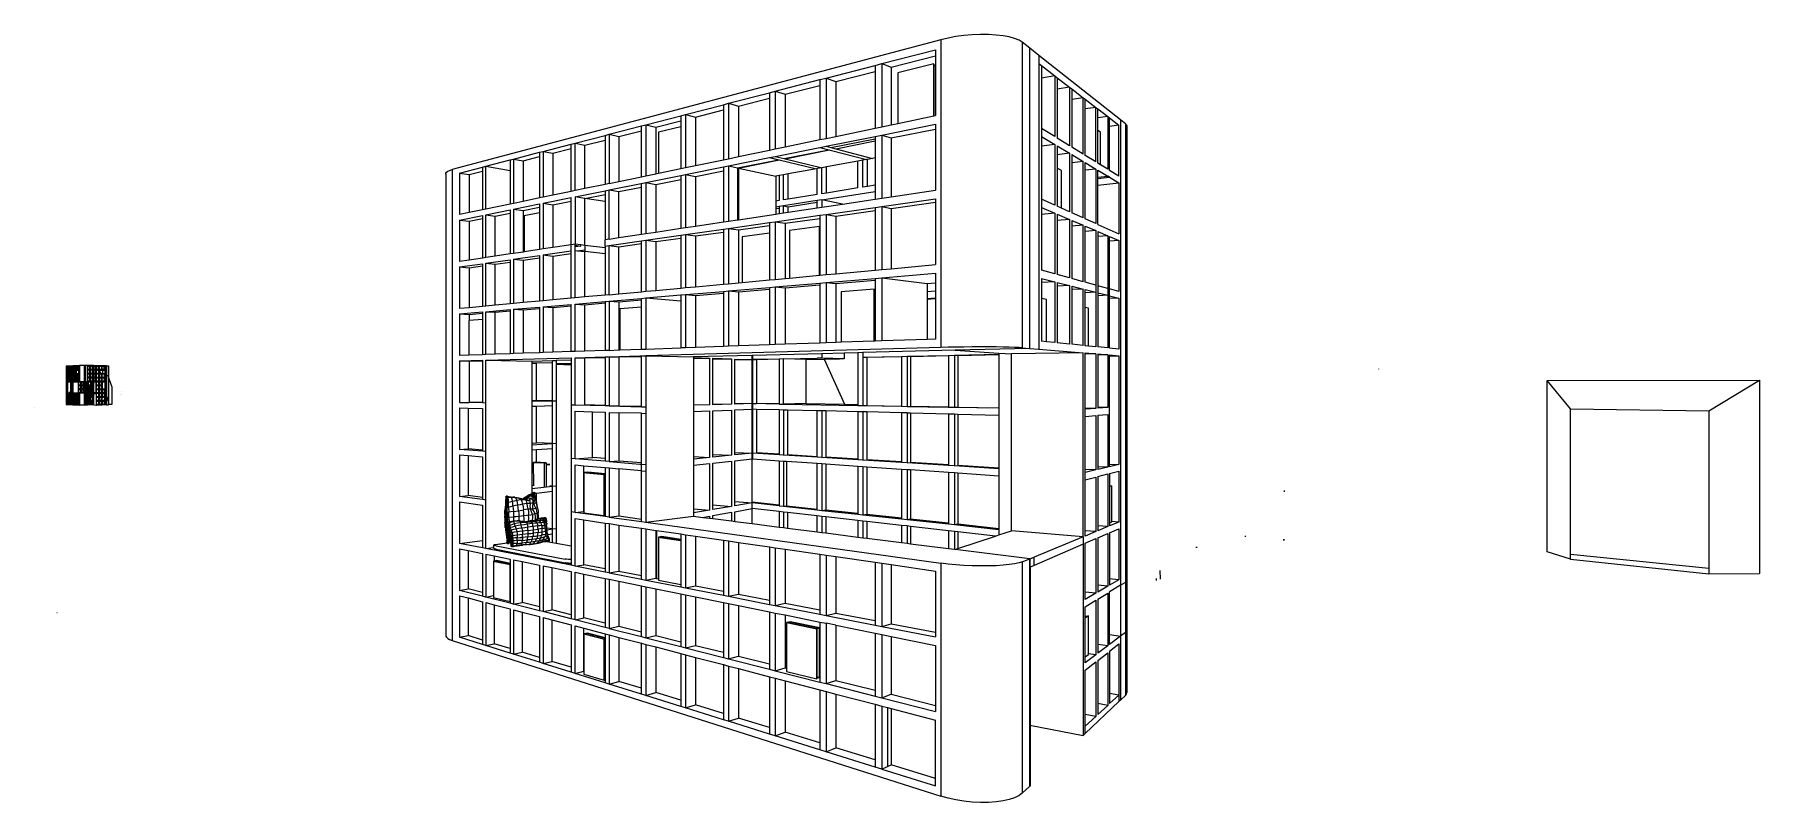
# Model space of a CAD drawing. Extents: x -10531 to 16009, y -6447 to 5372.
import ezdxf

# ---------------------------------------------------------------- set-up
doc = ezdxf.new("R2010")
doc.units = 0
doc.layers.get('0').update_dxf_attribs({"linetype": 'CONTINUOUS'})

msp = doc.modelspace()

# ---------------------------------------------------------------- linework, layer by layer
for p, q in [((3525, 5318), (3414, 5292)), ((3644, 5340), (3525, 5318)), ((3769, 5356), (3644, 5340)), ((3896, 5367), (3769, 5356)), ((4023, 5372), (3896, 5367)), ((4146, 5371), (4023, 5372)), ((4263, 5364), (4146, 5371)), ((4371, 5352), (4263, 5364)), ((4467, 5334), (4371, 5352)), ((4549, 5311), (4467, 5334)), ((4616, 5284), (4549, 5311)), ((3414, 5292), (-4105, 3293)), ((2505, 4924), (3333, 5138)), ((3333, 5138), (3333, 5042)), ((3414, 5292), (3414, 555)), ((3449, 5300), (3447, 5301)), ((4666, 5253), (4616, 5284)), ((4782, 5161), (4666, 5253)), ((4666, 5253), (4666, 551)), ((4921, 5051), (4782, 5161)), ((4782, 541), (4782, 5161)), ((6180, 4058), (4921, 5051)), ((4921, 5051), (4921, 4925)), ((1648, 4702), (2401, 4897)), ((1797, 4651), (2401, 4805)), ((2401, 4897), (2505, 4924)), ((2401, 4897), (2401, 4805)), ((2401, 4805), (2401, 3930)), ((2505, 4924), (2505, 3952)), ((2505, 4924), (2651, 4868)), ((2651, 4868), (3333, 5042)), ((2651, 4868), (2651, 3982)), ((3305, 4918), (2750, 4782)), ((2750, 4782), (2750, 4003)), ((3305, 4118), (3305, 4918)), ((3308, 4916), (3305, 4918)), ((3308, 4916), (3308, 4900)), ((3308, 4900), (3308, 4119)), ((3326, 4892), (3308, 4900)), ((3333, 4894), (3326, 4892)), ((3333, 4890), (3326, 4892)), ((3333, 5042), (3333, 4894)), ((3333, 4894), (3333, 4890)), ((3333, 4890), (3333, 4124)), ((4921, 4925), (4962, 4893)), ((4921, 4925), (4921, 530)), ((4962, 4893), (5166, 4736)), ((4962, 4893), (4962, 4701)), ((866, 4499), (1553, 4677)), ((1016, 4452), (1553, 4589)), ((1553, 4677), (1648, 4702)), ((1553, 4677), (1553, 4589)), ((1553, 4589), (1553, 3754)), ((1648, 4702), (1648, 3773)), ((1648, 4702), (1797, 4651)), ((1797, 4651), (1797, 3804)), ((5166, 4736), (4962, 4701)), ((4962, 4701), (4962, 3927)), ((5166, 4736), (5204, 4707)), ((5166, 4736), (5166, 3801)), ((5204, 4707), (5394, 4562)), ((5204, 4707), (5204, 4531)), ((5394, 4562), (5204, 4531)), ((5204, 4531), (5204, 3778)), ((5394, 4562), (5429, 4534)), ((5394, 4562), (5394, 3661)), ((5429, 4534), (5604, 4399)), ((5429, 4534), (5429, 4372)), ((-513, 4141), (68, 4292)), ((68, 4292), (148, 4313)), ((68, 4292), (68, 4211)), ((148, 4313), (779, 4476)), ((148, 4313), (148, 3461)), ((148, 4313), (299, 4270)), ((299, 4270), (779, 4392)), ((299, 4270), (299, 3493)), ((779, 4476), (866, 4499)), ((779, 4476), (779, 4392)), ((779, 4392), (779, 3593)), ((866, 4499), (866, 3611)), ((866, 4499), (1016, 4452)), ((1016, 4452), (1016, 3642)), ((5604, 4399), (5429, 4372)), ((5429, 4372), (5429, 3639)), ((5604, 4399), (5634, 4376)), ((5604, 3531), (5604, 4399)), ((5634, 4376), (5798, 4250)), ((5634, 4226), (5634, 4376)), ((5798, 4250), (5634, 4226)), ((5798, 4250), (5829, 4227)), ((5798, 3411), (5798, 4250)), ((-1192, 3965), (-1124, 3983)), ((-1124, 3983), (-587, 4122)), ((-1124, 3983), (-1124, 3197)), ((-1124, 3983), (-972, 3947)), ((-972, 3947), (-587, 4045)), ((-587, 4122), (-513, 4141)), ((-587, 4122), (-587, 4045)), ((-587, 4045), (-587, 3951)), ((-513, 4141), (-513, 3324)), ((-513, 4141), (-362, 4102)), ((-362, 4102), (68, 4211)), ((-362, 4102), (-362, 3355)), ((68, 4211), (68, 3445)), ((2505, 3825), (3333, 3992)), ((2505, 3952), (2651, 3982)), ((2651, 3982), (2750, 4003)), ((2750, 4003), (3305, 4118)), ((3305, 4118), (3308, 4119)), ((3308, 4119), (3333, 4124)), ((3333, 3992), (3333, 3917)), ((5634, 3512), (5634, 4226)), ((5829, 4227), (5982, 4109)), ((5829, 4087), (5829, 4227)), ((5982, 4109), (5829, 4087)), ((5829, 3897), (5829, 4087)), ((5982, 4109), (5982, 3298)), ((5982, 4109), (6010, 4087)), ((6010, 4087), (6154, 3977)), ((6010, 3957), (6010, 4087)), ((6255, 3999), (6180, 4058)), ((6180, 4058), (6180, -3105)), ((6255, 3999), (6271, 3982)), ((6255, 3999), (6255, -3060)), ((6271, 3982), (6276, 3964)), ((-2215, 3700), (-1753, 3820)), ((-2065, 3669), (-1753, 3748)), ((-1753, 3820), (-1689, 3836)), ((-1753, 3820), (-1753, 3748)), ((-1753, 3748), (-1753, 3066)), ((-1689, 3836), (-1192, 3965)), ((-1689, 3836), (-1689, 3079)), ((-1689, 3836), (-1539, 3803)), ((-1539, 3803), (-1192, 3891)), ((-1539, 3803), (-1539, 3110)), ((-1192, 3891), (-1192, 3965)), ((-1192, 3183), (-1192, 3891)), ((-972, 3947), (-972, 3228)), ((-587, 3951), (-932, 3867)), ((-932, 3867), (-932, 3237)), ((-587, 3951), (-587, 3308)), ((1016, 3642), (1553, 3754)), ((1553, 3754), (1648, 3773)), ((1648, 3773), (1797, 3804)), ((1649, 3653), (2401, 3804)), ((1723, 3633), (2401, 3768)), ((1797, 3804), (2401, 3930)), ((1797, 3613), (2401, 3733)), ((2401, 3930), (2505, 3952)), ((2401, 3804), (2505, 3825)), ((2401, 3804), (2401, 3804)), ((2401, 3804), (2401, 3804)), ((2401, 3804), (2401, 3804)), ((2401, 3804), (2401, 3768)), ((2401, 3804), (2401, 3768)), ((2401, 3768), (2401, 3768)), ((2401, 3768), (2401, 3733)), ((2401, 3768), (2401, 3733)), ((2401, 3733), (2401, 3733)), ((2401, 3733), (2401, 3472)), ((2401, 3733), (2401, 3472)), ((2505, 3825), (2505, 2853)), ((2505, 3825), (2651, 3782)), ((2651, 3782), (3333, 3917)), ((2651, 3782), (2651, 2875)), ((3333, 3917), (3333, 2978)), ((5166, 3801), (4962, 3927)), ((4962, 3927), (4962, 3802)), ((4962, 3802), (5166, 3680)), ((4962, 3802), (4962, 3652)), ((5394, 3661), (5204, 3778)), ((5871, 3869), (5829, 3897)), ((5829, 3392), (5829, 3897)), ((5871, 3366), (5871, 3869)), ((6154, 3977), (6010, 3957)), ((6010, 3280), (6010, 3957)), ((6154, 3192), (6154, 3977)), ((6276, 3964), (6276, -4757)), ((-3212, 3442), (-3161, 3455)), ((-3161, 3455), (-2759, 3559)), ((-3161, 3455), (-3161, 2773)), ((-3161, 3455), (-3013, 3428)), ((-3013, 3428), (-2759, 3492)), ((-2759, 3559), (-2704, 3573)), ((-2759, 3559), (-2759, 3492)), ((-2759, 3492), (-2759, 2857)), ((-2704, 3573), (-2274, 3685)), ((-2704, 3573), (-2704, 2868)), ((-2704, 3573), (-2555, 3544)), ((-2555, 3544), (-2274, 3616)), ((-2555, 3544), (-2555, 2899)), ((-2274, 3685), (-2215, 3700)), ((-2274, 3616), (-2274, 3685)), ((-2274, 2958), (-2274, 3616)), ((-2215, 2970), (-2215, 3700)), ((-2215, 3700), (-2065, 3669)), ((-2065, 3001), (-2065, 3669)), ((68, 3445), (148, 3461)), ((148, 3461), (299, 3493)), ((148, 3350), (779, 3477)), ((299, 3493), (779, 3593)), ((779, 3593), (866, 3611)), ((779, 3478), (866, 3495)), ((779, 3478), (1502, 3307)), ((779, 3477), (779, 3478)), ((779, 3477), (914, 3445)), ((866, 3611), (1016, 3642)), ((866, 3495), (1553, 3634)), ((866, 3495), (866, 3495)), ((866, 3495), (1001, 3463)), ((866, 3495), (1001, 3463)), ((1001, 3463), (1688, 3599)), ((1001, 3463), (1001, 3463)), ((1001, 3463), (1016, 3459)), ((1001, 3463), (1016, 3459)), ((1016, 3459), (1702, 3595)), ((1016, 3459), (1016, 3459)), ((1016, 3459), (1588, 3322)), ((1553, 3634), (1554, 3634)), ((1553, 3634), (1688, 3599)), ((1554, 3634), (1648, 3653)), ((1554, 3634), (2268, 3447)), ((1648, 3653), (1649, 3653)), ((1648, 3653), (1723, 3633)), ((1649, 3653), (1723, 3633)), ((1688, 3599), (1702, 3595)), ((1723, 3633), (1723, 3633)), ((1723, 3633), (1797, 3613)), ((1723, 3633), (1797, 3613)), ((1797, 3613), (2361, 3465)), ((1797, 3613), (1797, 3613)), ((2284, 3450), (2268, 3447)), ((2361, 3465), (2284, 3450)), ((2284, 3034), (2284, 3450)), ((2401, 3472), (2361, 3465)), ((2401, 3472), (2401, 3472)), ((2401, 3472), (2401, 3053)), ((2401, 3472), (2401, 3053)), ((5166, 3680), (4962, 3652)), ((4962, 3652), (4962, 2836)), ((5166, 3680), (5166, 2745)), ((5204, 3657), (5394, 3544)), ((5204, 3657), (5204, 3520)), ((5394, 3544), (5204, 3520)), ((5204, 3520), (5204, 3313)), ((5394, 3544), (5394, 2643)), ((5604, 3531), (5429, 3639)), ((5429, 3523), (5604, 3418)), ((5429, 3523), (5429, 3396)), ((5798, 3411), (5634, 3512)), ((-4205, 3224), (-4204, 3239)), ((-4204, 3222), (-4205, 3224)), ((-4205, 3224), (-4205, -3869)), ((-4204, 3239), (-4193, 3254)), ((-4193, 3254), (-4173, 3268)), ((-4173, 3268), (-4144, 3281)), ((-4144, 3281), (-4105, 3293)), ((-4105, 3293), (-4105, -3952)), ((-3990, 3240), (-3637, 3332)), ((-3990, 3240), (-3990, 2601)), ((-3990, 3240), (-3845, 3216)), ((-3845, 3216), (-3637, 3269)), ((-3845, 3216), (-3845, 2631)), ((-3637, 3332), (-3589, 3344)), ((-3637, 3332), (-3637, 3269)), ((-3637, 3269), (-3637, 2674)), ((-3589, 3344), (-3212, 3442)), ((-3589, 2684), (-3589, 3344)), ((-3589, 3344), (-3212, 3278)), ((-3212, 3442), (-3212, 3278)), ((-3212, 3278), (-3212, 2762)), ((-3013, 3428), (-3013, 2804)), ((-1192, 3183), (-1124, 3197)), ((-1124, 3197), (-972, 3228)), ((-1124, 3094), (-587, 3202)), ((-972, 3228), (-932, 3237)), ((-932, 3237), (-587, 3308)), ((-587, 3308), (-513, 3324)), ((-587, 3202), (-513, 3217)), ((-587, 3202), (-587, 3142)), ((-513, 3324), (-362, 3355)), ((-513, 3217), (68, 3334)), ((-513, 3217), (-513, 2400)), ((-513, 3217), (-362, 3187)), ((-362, 3355), (68, 3445)), ((-362, 3187), (68, 3272)), ((-362, 3187), (-362, 2423)), ((68, 3334), (148, 3350)), ((68, 3334), (68, 3272)), ((68, 3272), (68, 2487)), ((148, 3350), (148, 2499)), ((148, 3350), (284, 3321)), ((148, 3350), (148, 3350)), ((148, 3350), (148, 2499)), ((284, 3321), (914, 3445)), ((284, 3321), (284, 2520)), ((284, 3321), (299, 3317)), ((299, 3317), (929, 3442)), ((299, 3317), (299, 2522)), ((299, 3317), (875, 3191)), ((925, 3201), (875, 3191)), ((875, 3191), (875, 2807)), ((914, 3445), (929, 3442)), ((993, 3213), (925, 3201)), ((925, 3201), (925, 2815)), ((1064, 3226), (993, 3213)), ((993, 2826), (993, 3213)), ((1502, 3307), (1064, 3226)), ((1064, 2837), (1064, 3226)), ((1511, 3308), (1502, 3307)), ((1584, 3322), (1511, 3308)), ((1511, 2909), (1511, 3308)), ((1584, 2921), (1584, 3322)), ((1588, 3322), (1584, 3322)), ((1654, 3334), (1588, 3322)), ((2137, 3423), (1654, 3334)), ((1654, 2932), (1654, 3334)), ((2215, 3438), (2137, 3423)), ((2137, 3010), (2137, 3423)), ((2268, 3447), (2215, 3438)), ((2215, 3023), (2215, 3438)), ((5271, 3278), (5204, 3313)), ((5204, 3313), (5204, 2728)), ((5271, 2698), (5271, 3278)), ((5604, 3418), (5429, 3396)), ((5429, 3396), (5429, 2628)), ((5604, 2549), (5604, 3418)), ((5634, 3400), (5798, 3302)), ((5634, 3283), (5634, 3400)), ((5798, 3302), (5634, 3283)), ((5634, 2536), (5634, 3283)), ((5798, 3302), (5798, 2463)), ((5871, 3366), (5829, 3392)), ((5829, 3284), (5982, 3192)), ((5829, 3175), (5829, 3284)), ((5829, 3175), (5982, 3192)), ((5982, 3298), (5871, 3366)), ((6010, 3175), (5982, 3192)), ((6154, 3192), (6010, 3280)), ((-2274, 2958), (-2555, 2899)), ((-2215, 2970), (-2274, 2958)), ((-2065, 3001), (-2215, 2970)), ((-2215, 2875), (-1753, 2968)), ((-1753, 3066), (-2065, 3001)), ((-1689, 3079), (-1753, 3066)), ((-1753, 2968), (-1689, 2981)), ((-1753, 2968), (-1753, 2912)), ((-1689, 3079), (-1539, 3110)), ((-1689, 2981), (-1199, 3079)), ((-1689, 2223), (-1689, 2981)), ((-1689, 2981), (-1539, 2954)), ((-1539, 3110), (-1192, 3183)), ((-1539, 2954), (-1192, 3023)), ((-1539, 2246), (-1539, 2954)), ((-1199, 3079), (-1197, 3080)), ((-1199, 3079), (-1197, 3079)), ((-1197, 3079), (-1197, 3080)), ((-1197, 3080), (-1196, 3080)), ((-1197, 3079), (-1196, 3079)), ((-1196, 3080), (-1192, 3081)), ((-1196, 3079), (-1196, 3080)), ((-1196, 3079), (-1192, 3078)), ((-1192, 3081), (-1124, 3094)), ((-1192, 3078), (-1192, 3081)), ((-1192, 3023), (-1192, 3078)), ((-1192, 2298), (-1192, 3023)), ((-1124, 3094), (-1124, 2308)), ((-1124, 3094), (-972, 3066)), ((-972, 3066), (-587, 3142)), ((-972, 3066), (-972, 2331)), ((-587, 3142), (-587, 2389)), ((1584, 2828), (2401, 2955)), ((1654, 2932), (1584, 2921)), ((2137, 3010), (1654, 2932)), ((2284, 3034), (2215, 3023)), ((2401, 3053), (2284, 3034)), ((2401, 3053), (2401, 2955)), ((2401, 3053), (2401, 3053)), ((2401, 3053), (2401, 2955)), ((2401, 2955), (2401, 2838)), ((2401, 2955), (2401, 2955)), ((2401, 2955), (2401, 2838)), ((2651, 2875), (3333, 2978)), ((5829, 3155), (6010, 3175)), ((5829, 3155), (5829, 3175)), ((5829, 3055), (5829, 3155)), ((5829, 3055), (6154, 3090)), ((5829, 2449), (5829, 3055)), ((6010, 3175), (6154, 3090)), ((6154, 3090), (6154, 2305)), ((-3637, 2674), (-3845, 2631)), ((-3589, 2684), (-3637, 2674)), ((-3212, 2762), (-3589, 2684)), ((-3589, 2598), (-3212, 2674)), ((-3161, 2773), (-3212, 2762)), ((-3212, 2674), (-3212, 2624)), ((-3013, 2804), (-3161, 2773)), ((-3161, 2684), (-2759, 2765)), ((-3161, 2684), (-3161, 2002)), ((-3161, 2684), (-3013, 2663)), ((-2759, 2857), (-3013, 2804)), ((-3013, 2663), (-2759, 2713)), ((-3013, 2663), (-3013, 2024)), ((-2704, 2868), (-2759, 2857)), ((-2759, 2765), (-2759, 2713)), ((-2759, 2713), (-2759, 2626)), ((-2555, 2899), (-2704, 2868)), ((-2704, 2776), (-2274, 2863)), ((-2704, 2776), (-2704, 2071)), ((-2704, 2776), (-2555, 2753)), ((-2555, 2753), (-2274, 2809)), ((-2555, 2753), (-2555, 2093)), ((-2274, 2809), (-2274, 2863)), ((-2274, 2135), (-2274, 2809)), ((-2215, 2875), (-2215, 2144)), ((-2065, 2850), (-2215, 2875)), ((-2065, 2850), (-1753, 2912)), ((-1753, 2800), (-2065, 2850)), ((-2065, 2126), (-2065, 2850)), ((-1753, 2912), (-1753, 2800)), ((-1753, 2800), (-1753, 2214)), ((925, 2815), (875, 2807)), ((875, 2807), (875, 2717)), ((925, 2724), (875, 2717)), ((875, 2717), (875, 2693)), ((875, 2693), (925, 2700)), ((875, 2693), (875, 2608)), ((993, 2735), (925, 2724)), ((925, 2724), (925, 2700)), ((925, 2700), (925, 2616)), ((1064, 2837), (993, 2826)), ((1511, 2816), (993, 2735)), ((993, 2626), (993, 2735)), ((993, 2735), (1064, 2722)), ((1511, 2909), (1064, 2837)), ((1064, 2722), (1511, 2791)), ((1064, 2637), (1064, 2722)), ((1064, 2637), (1511, 2704)), ((1584, 2828), (1511, 2816)), ((1511, 2791), (1511, 2816)), ((1511, 2704), (1511, 2791)), ((1511, 2704), (1584, 2715)), ((1902, 2763), (1584, 2828)), ((1584, 2828), (1584, 2715)), ((1584, 2715), (1902, 2763)), ((1648, 2604), (2401, 2712)), ((1797, 2576), (2401, 2661)), ((1902, 2763), (2401, 2838)), ((2401, 2838), (2505, 2853)), ((2401, 2838), (2401, 2838)), ((2401, 2712), (2505, 2727)), ((2401, 2712), (2401, 2661)), ((2401, 2661), (2401, 1745)), ((2505, 2853), (2651, 2875)), ((2505, 2727), (3333, 2845)), ((2505, 2727), (2505, 1755)), ((2505, 2727), (2651, 2696)), ((2651, 2696), (3333, 2792)), ((2651, 2696), (2651, 1768)), ((3333, 2845), (3333, 2792)), ((3333, 2792), (3333, 1831)), ((5166, 2745), (4962, 2836)), ((4962, 2836), (4962, 2710)), ((4962, 2710), (5166, 2623)), ((4962, 2710), (4962, 2604)), ((5271, 2698), (5204, 2728)), ((5394, 2643), (5271, 2698)), ((-3845, 2631), (-3990, 2601)), ((-3990, 2517), (-3637, 2588)), ((-3990, 2517), (-3990, 1878)), ((-3990, 2517), (-3845, 2499)), ((-3845, 2499), (-3637, 2540)), ((-3845, 2499), (-3845, 1899)), ((-3637, 2588), (-3637, 2540)), ((-3637, 2540), (-3637, 1931)), ((-3589, 1938), (-3589, 2598)), ((-3589, 2598), (-3443, 2578)), ((-3443, 2578), (-3212, 2624)), ((-3443, 1960), (-3443, 2578)), ((-3212, 2624), (-3212, 1994)), ((-2759, 2626), (-2998, 2581)), ((-2998, 2581), (-2998, 2027)), ((-2759, 2626), (-2759, 2063)), ((-972, 2331), (-587, 2389)), ((-587, 2389), (-513, 2400)), ((-513, 2400), (-362, 2423)), ((-362, 2423), (68, 2487)), ((68, 2487), (148, 2499)), ((148, 2499), (284, 2520)), ((148, 2499), (148, 2499)), ((148, 2388), (779, 2479)), ((284, 2520), (299, 2522)), ((299, 2522), (875, 2608)), ((299, 2365), (779, 2432)), ((779, 2479), (866, 2491)), ((779, 2479), (779, 2432)), ((779, 2432), (779, 2315)), ((866, 2491), (1553, 2590)), ((866, 2491), (866, 1603)), ((866, 2491), (1016, 2466)), ((875, 2608), (925, 2616)), ((925, 2616), (993, 2626)), ((993, 2626), (1064, 2637)), ((1016, 2466), (1553, 2541)), ((1016, 2466), (1016, 1617)), ((1549, 2418), (1086, 2357)), ((1549, 1666), (1549, 2418)), ((1552, 2418), (1549, 2418)), ((1552, 2418), (1552, 2408)), ((1553, 2408), (1552, 2408)), ((1552, 2408), (1552, 1667)), ((1553, 2590), (1648, 2604)), ((1553, 2590), (1553, 2541)), ((1553, 2541), (1553, 2408)), ((1553, 2408), (1553, 1667)), ((1648, 2604), (1648, 1676)), ((1648, 2604), (1797, 2576)), ((1797, 2576), (1797, 1689)), ((5166, 2623), (4962, 2604)), ((4962, 2604), (4962, 1744)), ((5166, 2623), (5166, 1688)), ((5204, 2607), (5394, 2526)), ((5204, 2607), (5204, 2509)), ((5394, 2526), (5204, 2509)), ((5204, 2509), (5204, 1678)), ((5394, 2526), (5394, 1626)), ((5604, 2549), (5429, 2628)), ((5429, 2511), (5604, 2436)), ((5429, 2511), (5429, 2421)), ((5604, 2436), (5429, 2421)), ((5429, 2421), (5429, 1616)), ((5604, 1568), (5604, 2436)), ((5798, 2463), (5634, 2536)), ((5634, 2424), (5798, 2354)), ((5634, 2340), (5634, 2424)), ((5829, 2449), (6154, 2305)), ((-2274, 2135), (-2555, 2093)), ((-2215, 2144), (-2274, 2135)), ((-2274, 2041), (-2274, 2135)), ((-2124, 2133), (-2215, 2144)), ((-2215, 2128), (-2215, 2144)), ((-2215, 2128), (-2124, 2117)), ((-2215, 2104), (-2215, 2128)), ((-2124, 2117), (-2124, 2133)), ((-2065, 2126), (-2124, 2133)), ((-1753, 2088), (-2065, 2126)), ((-2065, 2126), (-2065, 2060)), ((-1689, 2223), (-1753, 2214)), ((-1753, 2116), (-1753, 2214)), ((-1753, 2116), (-1689, 2125)), ((-1689, 2223), (-1539, 2246)), ((-1689, 2125), (-1192, 2196)), ((-1689, 1367), (-1689, 2125)), ((-1689, 2125), (-1539, 2106)), ((-1539, 2246), (-1192, 2298)), ((-1539, 2106), (-1192, 2155)), ((-1192, 2298), (-1124, 2308)), ((-1192, 2196), (-1124, 2206)), ((-1192, 2155), (-1192, 2196)), ((-1192, 1413), (-1192, 2155)), ((-1124, 2308), (-972, 2331)), ((-1124, 2206), (-587, 2283)), ((-1124, 2206), (-1124, 1420)), ((-1124, 2206), (-972, 2186)), ((-972, 2186), (-587, 2240)), ((-972, 2186), (-972, 1434)), ((-587, 2283), (-513, 2293)), ((-587, 2283), (-587, 2240)), ((-587, 2240), (-587, 1469)), ((-513, 2293), (68, 2377)), ((-513, 2293), (-513, 1476)), ((-513, 2293), (-362, 2272)), ((-362, 2272), (68, 2332)), ((-362, 2272), (-362, 1490)), ((68, 2377), (148, 2388)), ((68, 2377), (68, 2332)), ((68, 2332), (68, 1530)), ((148, 2388), (148, 1537)), ((148, 2388), (299, 2365)), ((299, 2365), (299, 1551)), ((779, 2315), (358, 2260)), ((358, 2260), (358, 1556)), ((779, 2315), (779, 1595)), ((1086, 2357), (1086, 1624)), ((5798, 2354), (5634, 2340)), ((5634, 1560), (5634, 2340)), ((5798, 2354), (5798, 1515)), ((5829, 2341), (5982, 2276)), ((5829, 2341), (5829, 2263)), ((5982, 2276), (5829, 2263)), ((5829, 2263), (5829, 1506)), ((5982, 2276), (5982, 1464)), ((6010, 2263), (6154, 2202)), ((6010, 2191), (6010, 2263)), ((6154, 2202), (6010, 2191)), ((6010, 1457), (6010, 2191)), ((6154, 2202), (6154, 1417)), ((-3845, 1899), (-3990, 1878)), ((-3637, 1931), (-3845, 1899)), ((-3589, 1938), (-3637, 1931)), ((-3443, 1960), (-3589, 1938)), ((-3589, 1852), (-3212, 1906)), ((-3212, 1994), (-3443, 1960)), ((-3443, 1838), (-3212, 1870)), ((-3161, 2002), (-3212, 1994)), ((-3212, 1906), (-3212, 1870)), ((-3212, 1870), (-3212, 1227)), ((-3013, 2024), (-3161, 2002)), ((-3161, 1913), (-2759, 1971)), ((-3161, 1913), (-3161, 1231)), ((-3161, 1913), (-3013, 1898)), ((-2998, 2027), (-3013, 2024)), ((-3013, 1898), (-2759, 1934)), ((-3013, 1898), (-3013, 1245)), ((-2759, 2063), (-2998, 2027)), ((-2704, 2071), (-2759, 2063)), ((-2759, 1971), (-2759, 1934)), ((-2759, 1934), (-2759, 1268)), ((-2555, 2093), (-2704, 2071)), ((-2704, 1979), (-2274, 2041)), ((-2704, 1979), (-2704, 1274)), ((-2704, 1979), (-2555, 1963)), ((-2555, 1963), (-2274, 2002)), ((-2555, 1963), (-2555, 1287)), ((-2274, 2002), (-2274, 2041)), ((-2274, 1313), (-2274, 2002)), ((-2124, 2117), (-2215, 2104)), ((-2215, 2049), (-2215, 2104)), ((-2215, 1319), (-2215, 2049)), ((-2215, 2049), (-2175, 2045)), ((-2175, 2045), (-2065, 2060)), ((-2175, 2045), (-2065, 2032)), ((-2065, 2060), (-2065, 2032)), ((-2065, 1333), (-2065, 2032)), ((-1753, 1996), (-2065, 2032)), ((-1753, 2116), (-1753, 2088)), ((-1753, 2088), (-1753, 1996)), ((-1753, 1996), (-1753, 1361)), ((-1539, 1381), (-1539, 2106)), ((-3990, 1794), (-3637, 1845)), ((-3990, 1794), (-3990, 1155)), ((-3990, 1794), (-3845, 1781)), ((-3845, 1781), (-3637, 1810)), ((-3845, 1781), (-3845, 1168)), ((-3637, 1845), (-3637, 1810)), ((-3637, 1810), (-3637, 1187)), ((-3589, 1192), (-3589, 1852)), ((-3589, 1852), (-3443, 1838)), ((-3443, 1205), (-3443, 1838)), ((358, 1556), (779, 1595)), ((779, 1595), (866, 1603)), ((866, 1603), (1016, 1617)), ((1016, 1617), (1086, 1624)), ((1086, 1624), (1549, 1666)), ((1549, 1666), (1552, 1667)), ((1552, 1667), (1553, 1667)), ((1553, 1667), (1648, 1676)), ((1648, 1676), (1797, 1689)), ((1648, 1555), (2401, 1619)), ((1797, 1689), (2401, 1745)), ((2401, 1745), (2505, 1755)), ((2401, 1619), (2505, 1628)), ((2401, 1619), (2401, 1589)), ((2505, 1755), (2651, 1768)), ((2505, 1628), (3333, 1699)), ((2505, 1628), (2505, 656)), ((2505, 1628), (3204, 1541)), ((2651, 1768), (3333, 1831)), ((3333, 1699), (3333, 1551)), ((5166, 1688), (4962, 1744)), ((4962, 1618), (5166, 1566)), ((4962, 1618), (4962, 1555)), ((5394, 1626), (5204, 1678)), ((5604, 1568), (5429, 1616)), ((-2065, 1333), (-2215, 1319)), ((-1753, 1361), (-2065, 1333)), ((-1689, 1367), (-1753, 1361)), ((-1689, 1367), (-1539, 1381)), ((-1539, 1381), (-1192, 1413)), ((-1192, 1413), (-1124, 1420)), ((-1124, 1420), (-972, 1434)), ((-1124, 1317), (-587, 1363)), ((-972, 1434), (-587, 1469)), ((-587, 1469), (-513, 1476)), ((-587, 1363), (-513, 1369)), ((-587, 1363), (-587, 1275)), ((-513, 1476), (-362, 1490)), ((-513, 1369), (68, 1419)), ((-513, 1369), (-513, 552)), ((-513, 1369), (-362, 1357)), ((-362, 1490), (68, 1530)), ((-362, 1357), (68, 1393)), ((-362, 1357), (-362, 557)), ((68, 1530), (148, 1537)), ((68, 1419), (148, 1426)), ((68, 1419), (68, 1393)), ((68, 1393), (68, 572)), ((148, 1537), (299, 1551)), ((148, 1426), (779, 1480)), ((148, 1426), (148, 575)), ((148, 1426), (299, 1412)), ((299, 1551), (358, 1556)), ((299, 1412), (779, 1452)), ((299, 1412), (299, 580)), ((779, 1480), (866, 1488)), ((779, 1480), (779, 1452)), ((779, 1452), (779, 597)), ((866, 1488), (1553, 1547)), ((866, 1488), (866, 600)), ((866, 1488), (1016, 1472)), ((1016, 1472), (1553, 1518)), ((1016, 1472), (1016, 605)), ((1553, 1547), (1648, 1555)), ((1553, 1547), (1553, 1518)), ((1553, 1518), (1553, 623)), ((1648, 1555), (1648, 627)), ((1648, 1555), (1797, 1538)), ((1797, 1538), (2401, 1589)), ((1797, 1538), (1797, 632)), ((2386, 1451), (1880, 1413)), ((1880, 1413), (1880, 635)), ((2386, 652), (2386, 1451)), ((2389, 1451), (2386, 1451)), ((2389, 1451), (2389, 1442)), ((2401, 1443), (2389, 1442)), ((2401, 1440), (2389, 1442)), ((2389, 1442), (2389, 1442)), ((2389, 1442), (2389, 653)), ((2401, 1589), (2401, 1443)), ((2401, 1443), (2401, 1440)), ((2401, 1440), (2401, 653)), ((3204, 1541), (3333, 1551)), ((3204, 1541), (3204, 1413)), ((3333, 1423), (3204, 1413)), ((3204, 1413), (3204, 1311)), ((3333, 1551), (3333, 1423)), ((3333, 1423), (3333, 1320)), ((5166, 1566), (4962, 1555)), ((4962, 1555), (4962, 1308)), ((5166, 1566), (5166, 631)), ((5204, 1557), (5394, 1508)), ((5204, 1557), (5204, 1498)), ((5394, 1508), (5204, 1498)), ((5204, 1498), (5204, 627)), ((5394, 1508), (5394, 608)), ((5429, 1499), (5604, 1455)), ((5429, 1499), (5429, 1446)), ((5604, 1455), (5429, 1446)), ((5429, 1446), (5429, 604)), ((5604, 586), (5604, 1455)), ((5798, 1515), (5634, 1560)), ((5634, 1447), (5798, 1406)), ((5634, 1397), (5634, 1447)), ((5798, 1406), (5634, 1397)), ((5634, 1170), (5634, 1397)), ((5798, 1515), (5798, 1406)), ((5798, 1406), (5798, 567)), ((5982, 1464), (5829, 1506)), ((5829, 1506), (5829, 1398)), ((5829, 1398), (5982, 1359)), ((5829, 1398), (5829, 1352)), ((5982, 1359), (5829, 1352)), ((5829, 1352), (5829, 563)), ((5982, 1464), (5982, 1359)), ((5982, 1359), (5982, 548)), ((6154, 1417), (6010, 1457)), ((6010, 1352), (6010, 1457)), ((6010, 1352), (6154, 1315)), ((6010, 1309), (6010, 1352)), ((-3845, 1168), (-3990, 1155)), ((-3990, 1071), (-3637, 1102)), ((-3990, 1071), (-3990, 432)), ((-3990, 1071), (-3845, 1064)), ((-3637, 1187), (-3845, 1168)), ((-3845, 1064), (-3637, 1081)), ((-3845, 1064), (-3845, 972)), ((-3589, 1192), (-3637, 1187)), ((-3637, 1102), (-3637, 1081)), ((-3637, 1081), (-3637, 988)), ((-3443, 1205), (-3589, 1192)), ((-3589, 1106), (-3212, 1138)), ((-3589, 446), (-3589, 1106)), ((-3589, 1106), (-3443, 1097)), ((-3212, 1227), (-3443, 1205)), ((-3443, 1097), (-3212, 1117)), ((-3443, 451), (-3443, 1097)), ((-3161, 1231), (-3212, 1227)), ((-3212, 1138), (-3212, 1117)), ((-3212, 1117), (-3212, 459)), ((-3013, 1245), (-3161, 1231)), ((-3161, 1143), (-2759, 1177)), ((-3161, 1143), (-3161, 461)), ((-3161, 1143), (-3013, 1133)), ((-2759, 1268), (-3013, 1245)), ((-3013, 1133), (-2759, 1155)), ((-3013, 1133), (-3013, 466)), ((-2704, 1274), (-2759, 1268)), ((-2759, 1177), (-2759, 1155)), ((-2759, 1155), (-2759, 474)), ((-2555, 1287), (-2704, 1274)), ((-2704, 1182), (-2274, 1219)), ((-2704, 1182), (-2704, 476)), ((-2704, 1182), (-2555, 1172)), ((-2274, 1313), (-2555, 1287)), ((-2555, 1172), (-2274, 1196)), ((-2555, 1172), (-2555, 481)), ((-2215, 1319), (-2274, 1313)), ((-2274, 1196), (-2274, 1219)), ((-2274, 491), (-2274, 1196)), ((-2215, 1224), (-1753, 1263)), ((-2215, 493), (-2215, 1224)), ((-2215, 1224), (-2065, 1213)), ((-2065, 1213), (-1753, 1240)), ((-2065, 498), (-2065, 1213)), ((-1753, 1263), (-1689, 1269)), ((-1753, 1263), (-1753, 1240)), ((-1753, 1240), (-1753, 509)), ((-1689, 1269), (-1192, 1311)), ((-1689, 1269), (-1689, 511)), ((-1689, 1269), (-1539, 1258)), ((-1539, 1258), (-1192, 1287)), ((-1539, 1258), (-1539, 517)), ((-1192, 1176), (-1524, 1151)), ((-1524, 1151), (-1524, 517)), ((-1192, 1311), (-1124, 1317)), ((-1192, 1287), (-1192, 1311)), ((-1192, 1176), (-1192, 1287)), ((-1192, 529), (-1192, 1176)), ((-1124, 1317), (-1124, 531)), ((-1124, 1317), (-587, 1275)), ((-587, 1275), (-587, 549)), ((3204, 1311), (3333, 1320)), ((3204, 1311), (3204, 1301)), ((3204, 1301), (3333, 1310)), ((3204, 1301), (3204, 680)), ((3333, 1320), (3333, 1310)), ((3333, 1310), (3333, 685)), ((5040, 1293), (4962, 1308)), ((4962, 1308), (4962, 652)), ((5040, 644), (5040, 1293)), ((5684, 1160), (5634, 1170)), ((5634, 583), (5634, 1170)), ((5684, 578), (5684, 1160)), ((6154, 1315), (6010, 1309)), ((6010, 545), (6010, 1309)), ((6154, 1315), (6154, 530)), ((-3850, 972), (-3850, 437)), ((-3845, 972), (-3850, 972)), ((-3637, 988), (-3845, 972)), ((-3637, 988), (-3637, 444)), ((-1192, 529), (-1124, 531)), ((3414, 555), (-1124, 429)), ((-1124, 531), (-587, 549)), ((-513, 552), (-587, 549)), ((-362, 557), (-513, 552)), ((68, 572), (-362, 557)), ((148, 575), (68, 572)), ((299, 580), (148, 575)), ((779, 597), (299, 580)), ((866, 600), (779, 597)), ((1016, 605), (866, 600)), ((1553, 623), (1016, 605)), ((1648, 627), (1553, 623)), ((1797, 632), (1648, 627)), ((1880, 635), (1797, 632)), ((2386, 652), (1880, 635)), ((2389, 652), (2386, 652)), ((2401, 653), (2389, 653)), ((2389, 653), (2389, 652)), ((2401, 653), (2389, 652)), ((2505, 656), (2401, 653)), ((2401, 653), (2401, 653)), ((3204, 680), (2505, 656)), ((3333, 685), (3204, 680)), ((3525, 558), (3414, 555)), ((3644, 560), (3525, 558)), ((4782, 541), (3635, 512)), ((3769, 562), (3644, 560)), ((3896, 563), (3769, 562)), ((4023, 564), (3896, 563)), ((4146, 563), (4023, 564)), ((4263, 563), (4146, 563)), ((4371, 561), (4263, 563)), ((4467, 559), (4371, 561)), ((4549, 557), (4467, 559)), ((4616, 554), (4549, 557)), ((4666, 551), (4616, 554)), ((4666, 551), (4782, 541)), ((4782, 541), (4921, 530)), ((5040, 644), (4962, 652)), ((5166, 631), (5040, 644)), ((5394, 608), (5204, 627)), ((5604, 586), (5429, 604)), ((5684, 578), (5634, 583)), ((5798, 567), (5684, 578)), ((5982, 548), (5829, 563)), ((6154, 530), (6010, 545)), ((-10045, 269), (-10044, 269)), ((-10045, 269), (-10045, -323)), ((-10044, 269), (-10043, 269)), ((-9838, 278), (-10043, 269)), ((-10043, 269), (-10043, 269)), ((-10043, 269), (-10043, 269)), ((-10043, 269), (-10043, -323)), ((-9972, 265), (-9958, 266)), ((-9958, 266), (-9956, 266)), ((-9958, 266), (-9958, 265)), ((-9956, 266), (-9956, 213)), ((-9956, 266), (-9941, 266)), ((-9956, 266), (-9941, 266)), ((-9941, 266), (-9939, 267)), ((-9941, 214), (-9941, 266)), ((-9941, 266), (-9941, 266)), ((-9939, 267), (-9924, 267)), ((-9939, 267), (-9939, 214)), ((-9939, 267), (-9924, 266)), ((-9924, 267), (-9922, 267)), ((-9924, 267), (-9924, 266)), ((-9924, 266), (-9924, 214)), ((-9922, 267), (-9907, 268)), ((-9922, 267), (-9922, 214)), ((-9922, 267), (-9907, 267)), ((-9907, 268), (-9905, 268)), ((-9907, 268), (-9907, 267)), ((-9907, 267), (-9907, 215)), ((-9905, 268), (-9890, 268)), ((-9905, 268), (-9905, 215)), ((-9905, 268), (-9890, 268)), ((-9890, 268), (-9888, 269)), ((-9890, 268), (-9890, 268)), ((-9890, 268), (-9890, 215)), ((-9888, 269), (-9873, 269)), ((-9888, 269), (-9888, 216)), ((-9888, 269), (-9873, 268)), ((-9873, 269), (-9871, 269)), ((-9873, 269), (-9873, 268)), ((-9873, 268), (-9873, 216)), ((-9871, 269), (-9856, 270)), ((-9871, 269), (-9871, 216)), ((-9871, 269), (-9856, 269)), ((-9856, 270), (-9854, 270)), ((-9856, 270), (-9856, 269)), ((-9856, 269), (-9856, 217)), ((-9854, 270), (-9839, 271)), ((-9854, 270), (-9854, 217)), ((-9854, 270), (-9839, 270)), ((-9839, 271), (-9839, 270)), ((-9839, 270), (-9839, 217)), ((-9838, 278), (-9838, 29)), ((-9835, 278), (-9838, 278)), ((-9837, 278), (-9837, 278)), ((-9832, 278), (-9835, 278)), ((-9828, 278), (-9832, 278)), ((-9822, 278), (-9828, 278)), ((-9816, 278), (-9822, 278)), ((-9810, 278), (-9816, 278)), ((-9803, 278), (-9810, 278)), ((-9796, 278), (-9803, 278)), ((-9788, 278), (-9796, 278)), ((-9781, 278), (-9788, 278)), ((-9773, 278), (-9781, 278)), ((-9766, 277), (-9773, 278)), ((-9747, 277), (-9766, 277)), ((-9766, 277), (-9766, 29)), ((-9747, 29), (-9747, 277)), ((-9722, 277), (-9747, 277)), ((-9714, 277), (-9722, 277)), ((-9722, 277), (-9722, 270)), ((-9722, 270), (-9714, 270)), ((-9722, 270), (-9722, 29)), ((-9676, 276), (-9714, 277)), ((-9714, 277), (-9714, 270)), ((-9714, 270), (-9710, 270)), ((-9714, 270), (-9705, 270)), ((-9714, 270), (-9714, 217)), ((-9714, 270), (-9705, 270)), ((-9714, 270), (-9714, 270)), ((-9714, 270), (-9714, 270)), ((-9710, 270), (-9705, 270)), ((-9705, 270), (-9704, 270)), ((-9705, 270), (-9705, 270)), ((-9705, 270), (-9705, 270)), ((-9705, 270), (-9703, 270)), ((-9705, 270), (-9703, 270)), ((-9704, 270), (-9703, 270)), ((-9703, 270), (-9700, 270)), ((-9703, 270), (-9703, 270)), ((-9703, 270), (-9703, 270)), ((-9703, 270), (-9700, 270)), ((-9703, 270), (-9689, 269)), ((-9700, 270), (-9689, 270)), ((-9689, 269), (-9689, 270)), ((-9689, 270), (-9687, 270)), ((-9689, 269), (-9687, 269)), ((-9687, 269), (-9687, 270)), ((-9687, 270), (-9676, 269)), ((-9687, 269), (-9683, 269)), ((-9683, 269), (-9683, 216)), ((-9676, 269), (-9683, 269)), ((-9669, 276), (-9676, 276)), ((-9676, 276), (-9676, 269)), ((-9676, 269), (-9669, 269)), ((-9676, 269), (-9676, 216)), ((-9630, 276), (-9669, 276)), ((-9669, 276), (-9669, 269)), ((-9669, 269), (-9669, 269)), ((-9669, 269), (-9669, 216)), ((-9669, 269), (-9655, 269)), ((-9669, 269), (-9655, 269)), ((-9655, 269), (-9655, 269)), ((-9655, 269), (-9653, 269)), ((-9655, 269), (-9653, 269)), ((-9653, 269), (-9653, 269)), ((-9653, 269), (-9638, 269)), ((-9653, 269), (-9638, 269)), ((-9638, 269), (-9638, 269)), ((-9638, 269), (-9637, 269)), ((-9638, 269), (-9636, 269)), ((-9637, 269), (-9637, 216)), ((-9636, 269), (-9637, 269)), ((-9636, 269), (-9636, 269)), ((-9636, 269), (-9630, 269)), ((-9630, 269), (-9636, 269)), ((-9623, 276), (-9630, 276)), ((-9630, 276), (-9630, 269)), ((-9630, 269), (-9623, 269)), ((-9630, 269), (-9630, 216)), ((-9585, 275), (-9623, 276)), ((-9623, 276), (-9623, 269)), ((-9623, 269), (-9585, 268)), ((-9623, 269), (-9623, 268)), ((-9623, 268), (-9591, 268)), ((-9623, 268), (-9623, 216)), ((-9591, 215), (-9591, 268)), ((-9585, 268), (-9591, 268)), ((-9578, 275), (-9585, 275)), ((-9585, 268), (-9585, 275)), ((-9585, 268), (-9578, 268)), ((-9585, 215), (-9585, 268)), ((-9540, 275), (-9578, 275)), ((-9578, 268), (-9578, 275)), ((-9578, 268), (-9573, 268)), ((-9578, 215), (-9578, 268)), ((-9578, 268), (-9578, 268)), ((-9578, 268), (-9573, 268)), ((-9573, 268), (-9573, 268)), ((-9573, 268), (-9540, 268)), ((-9573, 268), (-9547, 267)), ((-9540, 268), (-9547, 267)), ((-9547, 215), (-9547, 267)), ((-9533, 274), (-9540, 275)), ((-9540, 268), (-9540, 275)), ((-9540, 268), (-9533, 268)), ((-9540, 215), (-9540, 268)), ((-9495, 274), (-9533, 274)), ((-9533, 268), (-9533, 274)), ((-9533, 268), (-9495, 267)), ((-9533, 267), (-9533, 268)), ((-9533, 267), (-9502, 267)), ((-9533, 215), (-9533, 267)), ((-9502, 267), (-9502, 214)), ((-9495, 267), (-9502, 267)), ((-9488, 274), (-9495, 274)), ((-9495, 274), (-9495, 267)), ((-9495, 267), (-9495, 214)), ((-9495, 267), (-9488, 267)), ((-9450, 273), (-9488, 274)), ((-9488, 267), (-9488, 274)), ((-9488, 267), (-9457, 266)), ((-9488, 267), (-9451, 266)), ((-9488, 214), (-9488, 267)), ((-9488, 267), (-9488, 267)), ((-9457, 214), (-9457, 266)), ((-9451, 266), (-9457, 266)), ((-9451, 266), (-9451, 266)), ((-9451, 266), (-9450, 266)), ((-9450, 266), (-9451, 266)), ((-9443, 273), (-9450, 273)), ((-9450, 266), (-9450, 273)), ((-9450, 266), (-9443, 266)), ((-9450, 214), (-9450, 266)), ((-9423, 273), (-9443, 273)), ((-9443, 273), (-9443, 266)), ((-9443, 266), (-9443, -209)), ((-9423, 273), (-9417, 273)), ((-9423, 273), (-9423, -209)), ((-9417, 273), (-9412, 273)), ((-9412, 273), (-9407, 273)), ((-9407, 273), (-9403, 273)), ((-9403, 273), (-9399, 273)), ((-9399, 273), (-9396, 272)), ((-9399, 272), (-9396, 272)), ((-9396, 272), (-9394, 272)), ((-9394, 272), (-9392, 272)), ((-9393, 272), (-9394, 272)), ((-9392, 272), (-9393, 272)), ((-9392, 272), (-9392, 272)), ((-9392, 272), (-9392, 272)), ((-9392, 272), (-9392, 106)), ((-3850, 437), (-3990, 432)), ((-3990, 349), (-3637, 358)), ((-3990, 349), (-3990, -291)), ((-3990, 349), (-3845, 346)), ((-3637, 444), (-3850, 437)), ((-3845, 346), (-3637, 352)), ((-3845, 346), (-3845, -289)), ((-3589, 446), (-3637, 444)), ((-3637, 358), (-3637, 352)), ((-3637, 352), (-3637, -294)), ((-3443, 451), (-3589, 446)), ((-3589, 360), (-2274, 396)), ((-3589, 360), (-2879, 346)), ((-3589, -300), (-3589, 360)), ((-3212, 459), (-3443, 451)), ((-3161, 461), (-3212, 459)), ((-3013, 466), (-3161, 461)), ((-2759, 474), (-3013, 466)), ((-2879, 346), (-2559, 355)), ((-2879, 346), (-2879, 324)), ((-2879, 346), (-2879, 346)), ((-2879, 346), (-2879, 324)), ((-2879, 324), (-2559, 317)), ((-2879, 324), (-2879, 324)), ((-2879, 324), (-2879, 315)), ((-2879, 324), (-2879, 315)), ((-2879, 315), (-2879, 315)), ((-2879, 315), (-2809, 313)), ((-2879, 315), (-2879, -263)), ((-2879, 315), (-2879, -263)), ((-2559, 317), (-2809, 313)), ((-2809, -261), (-2809, 313)), ((-2704, 476), (-2759, 474)), ((-2555, 481), (-2704, 476)), ((-2559, 355), (-2506, 356)), ((-2559, 317), (-2559, 355)), ((-2559, -265), (-2559, 317)), ((-2274, 491), (-2555, 481)), ((-2274, 362), (-2506, 356)), ((-2506, 356), (-2506, 316)), ((-2506, 316), (-2274, 311)), ((-2506, 316), (-2506, 304)), ((-2274, 308), (-2506, 304)), ((-2274, 306), (-2506, 302)), ((-2506, 304), (-2506, 302)), ((-2506, 302), (-2506, 296)), ((-2506, 296), (-2389, 294)), ((-2506, 296), (-2506, -264)), ((-2274, 295), (-2389, 294)), ((-2389, 294), (-2340, 292)), ((-2274, 293), (-2340, 292)), ((-2340, 292), (-2274, 291)), ((-2215, 493), (-2274, 491)), ((-2274, 396), (-2274, 362)), ((-2274, 362), (-2274, 311)), ((-2274, 311), (-2274, 308)), ((-2274, 308), (-2274, 306)), ((-2274, 306), (-2274, 295)), ((-2274, 295), (-2274, 293)), ((-2274, 293), (-2274, 291)), ((-2274, 291), (-2274, -331)), ((-2065, 498), (-2215, 493)), ((-2215, 398), (-1753, 411)), ((-2215, -332), (-2215, 398)), ((-2215, 398), (-2065, 395)), ((-1753, 509), (-2065, 498)), ((-2065, 395), (-1753, 403)), ((-2065, -329), (-2065, 395)), ((-1689, 511), (-1753, 509)), ((-1753, 411), (-1689, 413)), ((-1753, 411), (-1753, 403)), ((-1753, 403), (-1753, -337)), ((-1689, 511), (-1539, 517)), ((-1689, 413), (-1218, 426)), ((-1689, 413), (-1689, -345)), ((-1689, 413), (-1539, 409)), ((-1539, 517), (-1524, 517)), ((-1539, 409), (-1192, 419)), ((-1539, 409), (-1539, -342)), ((-1524, 517), (-1192, 529)), ((-1218, 426), (-1217, 426)), ((-1218, 426), (-1192, 425)), ((-1217, 426), (-1192, 427)), ((-1217, 426), (-1192, 425)), ((-1192, 427), (-1124, 429)), ((-1192, 425), (-1192, 427)), ((-1192, 419), (-1192, 425)), ((-1192, 425), (-1192, 425)), ((-1192, -349), (-1192, 419)), ((-1124, 429), (-393, 410)), ((-1124, 429), (-1124, -358)), ((-1124, 429), (-1124, -358)), ((-1124, 429), (-1124, 429)), ((512, 433), (-393, 410)), ((-393, 410), (-393, 400)), ((-393, 400), (-147, 391)), ((-393, 400), (-393, 387)), ((-393, 387), (-147, 391)), ((-393, 387), (-393, -323)), ((-147, 391), (-147, -326)), ((-93, 389), (192, 379)), ((-93, 375), (-93, 389)), ((-93, 375), (192, 379)), ((-93, -313), (-93, 375)), ((192, 379), (192, -317)), ((243, 378), (512, 369)), ((243, 364), (243, 378)), ((243, 364), (512, 369)), ((243, -304), (243, 364)), ((512, 369), (512, 433)), ((517, 433), (512, 433)), ((512, -307), (512, 369)), ((1584, 460), (517, 433)), ((517, 433), (517, 368)), ((925, 377), (517, 368)), ((517, 368), (517, -308)), ((517, 368), (576, 367)), ((925, 375), (576, 367)), ((576, 367), (576, -306)), ((993, 379), (925, 377)), ((925, 377), (925, 375)), ((925, 375), (925, -313)), ((993, 379), (1511, 390)), ((993, -316), (993, 379)), ((1339, 370), (993, 379)), ((1339, 370), (1616, 376)), ((1339, -309), (1339, 370)), ((1584, 392), (1511, 390)), ((1853, 380), (1511, 390)), ((1926, 469), (1584, 460)), ((1584, 460), (1584, 392)), ((1926, 382), (1584, 392)), ((1616, 376), (1853, 380)), ((1616, 376), (1933, -319)), ((1926, 382), (1853, 380)), ((2137, 474), (1926, 469)), ((1926, 469), (1926, 382)), ((2215, 476), (2137, 474)), ((2137, 474), (2137, -322)), ((3635, 512), (2215, 476)), ((2215, 476), (2215, 405)), ((2215, 405), (2809, 418)), ((2215, 405), (2215, -338)), ((2215, 405), (2273, 404)), ((2273, 404), (2809, 415)), ((2273, 404), (2273, -337)), ((2809, 418), (2893, 420)), ((2809, 418), (2809, 415)), ((2809, 415), (2809, -346)), ((2893, 420), (3530, 434)), ((2893, 420), (2893, -351)), ((2893, 420), (2949, 418)), ((2949, 418), (3530, 431)), ((2949, 418), (2949, -349)), ((3530, 434), (3621, 436)), ((3530, 434), (3530, 431)), ((3530, 431), (3530, -359)), ((3621, 436), (4308, 451)), ((3621, 436), (3621, -364)), ((3621, 436), (3676, 434)), ((3635, 512), (4308, 467)), ((3676, 434), (4308, 447)), ((3676, 434), (3676, -362)), ((4308, 467), (4308, 451)), ((4308, 467), (4498, 455)), ((4308, 451), (4308, 447)), ((4308, 447), (4308, -373)), ((5604, 473), (4498, 455)), ((4498, -2265), (4498, 455)), ((4921, 530), (5604, 473)), ((5604, -2358), (5604, 473)), ((5634, 471), (5798, 457)), ((5634, 455), (5634, 471)), ((5798, 457), (5634, 455)), ((5634, -379), (5634, 455)), ((5798, 457), (5798, -382)), ((5829, 455), (5982, 442)), ((5829, 455), (5829, 440)), ((5982, 442), (5829, 440)), ((5829, 440), (5829, -367)), ((5982, 442), (5982, -369)), ((6010, 440), (6154, 428)), ((6010, 426), (6010, 440)), ((6010, 426), (6154, 428)), ((6010, -1238), (6010, 426)), ((6154, 428), (6154, -1244)), ((-10038, 262), (-10024, 263)), ((-10038, 262), (-10038, 211)), ((-10038, 262), (-10024, 262)), ((-10024, 211), (-10038, 211)), ((-10038, 204), (-10024, 204)), ((-10038, 204), (-10038, 152)), ((-10038, 204), (-10024, 204)), ((-10024, 152), (-10038, 152)), ((-10038, 145), (-10024, 146)), ((-10038, 145), (-10038, 94)), ((-10038, 145), (-10024, 145)), ((-10024, 94), (-10038, 94)), ((-10038, 87), (-10024, 87)), ((-10038, 87), (-10038, 35)), ((-10038, 87), (-10024, 87)), ((-10027, 35), (-10038, 35)), ((-10038, 28), (-10024, 28)), ((-10038, 28), (-10038, -24)), ((-10038, 28), (-10024, 28)), ((-10027, 79), (-10027, 35)), ((-10024, 79), (-10027, 79)), ((-10024, 35), (-10027, 35)), ((-10024, 263), (-10022, 263)), ((-10024, 263), (-10024, 262)), ((-10024, 262), (-10024, 211)), ((-10022, 211), (-10024, 211)), ((-10024, 204), (-10024, 204)), ((-10024, 204), (-10024, 152)), ((-10022, 152), (-10024, 152)), ((-10024, 146), (-10024, 145)), ((-10024, 145), (-10024, 94)), ((-10022, 94), (-10024, 94)), ((-10024, 87), (-10024, 87)), ((-10024, 87), (-10024, 79)), ((-10024, 79), (-10024, 35)), ((-10022, 35), (-10024, 35)), ((-10024, 28), (-10024, 28)), ((-10024, 28), (-10024, -24)), ((-10022, 263), (-10007, 264)), ((-10022, 211), (-10022, 263)), ((-10022, 263), (-10007, 263)), ((-10007, 212), (-10022, 211)), ((-10022, 204), (-10007, 205)), ((-10022, 152), (-10022, 204)), ((-10022, 204), (-10007, 204)), ((-10007, 153), (-10022, 152)), ((-10022, 146), (-10007, 146)), ((-10022, 94), (-10022, 146)), ((-10022, 146), (-10007, 146)), ((-10007, 94), (-10022, 94)), ((-10022, 87), (-10007, 87)), ((-10022, 35), (-10022, 87)), ((-10022, 87), (-10007, 87)), ((-10007, 35), (-10022, 35)), ((-10022, 28), (-9974, 29)), ((-10022, 28), (-9974, 28)), ((-10022, -24), (-10022, 28)), ((-10007, 264), (-10005, 264)), ((-10007, 264), (-10007, 263)), ((-10007, 263), (-10007, 212)), ((-10005, 212), (-10007, 212)), ((-10007, 205), (-10007, 204)), ((-10007, 204), (-10007, 153)), ((-10005, 153), (-10007, 153)), ((-10007, 146), (-10007, 146)), ((-10007, 146), (-10007, 94)), ((-10005, 94), (-10007, 94)), ((-10007, 87), (-10007, 87)), ((-10007, 87), (-10007, 35)), ((-10005, 35), (-10007, 35)), ((-10005, 264), (-10005, 212)), ((-10005, 264), (-9991, 264)), ((-10005, 264), (-9991, 264)), ((-9991, 212), (-10005, 212)), ((-10005, 205), (-9991, 205)), ((-10005, 205), (-10005, 153)), ((-10005, 205), (-9991, 205)), ((-9994, 153), (-10005, 153)), ((-10005, 146), (-9991, 146)), ((-10005, 146), (-10005, 94)), ((-10005, 146), (-9991, 146)), ((-9991, 94), (-10005, 94)), ((-10005, 87), (-9991, 87)), ((-10005, 87), (-10005, 35)), ((-10005, 87), (-9991, 87)), ((-9991, 35), (-10005, 35)), ((-9994, 197), (-9994, 153)), ((-9991, 197), (-9994, 197)), ((-9991, 153), (-9994, 153)), ((-9991, 264), (-9989, 264)), ((-9991, 264), (-9991, 264)), ((-9991, 264), (-9991, 212)), ((-9989, 212), (-9991, 212)), ((-9991, 205), (-9991, 205)), ((-9991, 205), (-9991, 197)), ((-9991, 197), (-9991, 153)), ((-9989, 153), (-9991, 153)), ((-9991, 146), (-9991, 146)), ((-9991, 146), (-9991, 94)), ((-9989, 94), (-9991, 94)), ((-9991, 87), (-9991, 87)), ((-9991, 87), (-9991, 35)), ((-9989, 35), (-9991, 35)), ((-9989, 264), (-9974, 265)), ((-9989, 264), (-9989, 212)), ((-9989, 264), (-9974, 264)), ((-9974, 213), (-9989, 212)), ((-9989, 205), (-9974, 206)), ((-9989, 205), (-9989, 153)), ((-9989, 205), (-9974, 205)), ((-9974, 154), (-9989, 153)), ((-9989, 146), (-9974, 147)), ((-9989, 146), (-9989, 94)), ((-9989, 146), (-9974, 146)), ((-9974, 94), (-9989, 94)), ((-9989, 87), (-9974, 88)), ((-9989, 87), (-9989, 35)), ((-9989, 87), (-9974, 87)), ((-9974, 35), (-9989, 35)), ((-9974, 265), (-9972, 265)), ((-9974, 264), (-9974, 265)), ((-9974, 213), (-9974, 264)), ((-9972, 213), (-9974, 213)), ((-9974, 205), (-9974, 206)), ((-9974, 154), (-9974, 205)), ((-9974, 147), (-9974, 154)), ((-9972, 154), (-9974, 154)), ((-9974, 146), (-9974, 147)), ((-9974, 94), (-9974, 146)), ((-9972, 94), (-9974, 94)), ((-9974, 87), (-9974, 88)), ((-9974, 35), (-9974, 87)), ((-9972, 35), (-9974, 35)), ((-9974, 29), (-9974, 28)), ((-9974, 28), (-9974, -24)), ((-9972, 213), (-9972, 265)), ((-9972, 265), (-9958, 265)), ((-9958, 213), (-9972, 213)), ((-9972, 206), (-9972, 154)), ((-9972, 206), (-9958, 206)), ((-9958, 206), (-9972, 206)), ((-9972, 154), (-9959, 154)), ((-9959, 154), (-9972, 154)), ((-9972, 153), (-9972, 154)), ((-9972, 154), (-9972, 154)), ((-9972, 152), (-9965, 153)), ((-9965, 153), (-9972, 153)), ((-9972, 153), (-9972, 153)), ((-9972, 153), (-9972, 152)), ((-9972, 152), (-9972, 153)), ((-9972, 152), (-9972, 152)), ((-9972, 152), (-9972, 152)), ((-9972, 152), (-9972, 152)), ((-9972, 152), (-9972, 152)), ((-9972, 152), (-9972, 152)), ((-9972, 152), (-9972, 152)), ((-9972, 152), (-9972, 152)), ((-9972, 152), (-9972, 152)), ((-9972, 152), (-9972, 152)), ((-9972, 152), (-9972, 152)), ((-9972, 152), (-9972, 152)), ((-9972, 152), (-9972, 152)), ((-9972, 152), (-9972, 152)), ((-9972, 152), (-9972, 152)), ((-9972, 152), (-9972, 152)), ((-9972, 152), (-9972, 152)), ((-9972, 152), (-9972, 152)), ((-9972, 152), (-9972, 152)), ((-9972, 152), (-9972, 152)), ((-9972, 152), (-9972, 152)), ((-9972, 152), (-9972, 152)), ((-9972, 152), (-9972, 152)), ((-9972, 152), (-9972, 152)), ((-9972, 152), (-9972, 152)), ((-9972, 152), (-9972, 152)), ((-9972, 152), (-9972, 152)), ((-9972, 152), (-9972, 152)), ((-9963, 152), (-9972, 152)), ((-9972, 152), (-9972, 152)), ((-9972, 147), (-9972, 152)), ((-9963, 152), (-9972, 152)), ((-9972, 152), (-9963, 152)), ((-9963, 152), (-9972, 152)), ((-9972, 152), (-9972, 152)), ((-9972, 152), (-9972, 152)), ((-9972, 152), (-9972, 152)), ((-9972, 152), (-9972, 152)), ((-9972, 152), (-9972, 152)), ((-9972, 152), (-9972, 152)), ((-9972, 152), (-9972, 152)), ((-9972, 152), (-9972, 152)), ((-9972, 152), (-9972, 152)), ((-9972, 152), (-9972, 152)), ((-9972, 152), (-9972, 152)), ((-9972, 152), (-9972, 152)), ((-9972, 152), (-9972, 152)), ((-9972, 152), (-9972, 152)), ((-9972, 152), (-9972, 152)), ((-9972, 152), (-9972, 152)), ((-9972, 152), (-9972, 152)), ((-9972, 152), (-9972, 152)), ((-9972, 152), (-9972, 152)), ((-9972, 152), (-9972, 152)), ((-9972, 152), (-9972, 152)), ((-9972, 152), (-9972, 152)), ((-9972, 152), (-9972, 152)), ((-9972, 152), (-9972, 152)), ((-9972, 152), (-9972, 152)), ((-9972, 152), (-9972, 152)), ((-9972, 152), (-9972, 152)), ((-9972, 152), (-9972, 152)), ((-9972, 152), (-9972, 152)), ((-9972, 152), (-9972, 152)), ((-9972, 152), (-9972, 152)), ((-9972, 152), (-9972, 152)), ((-9972, 152), (-9972, 152)), ((-9972, 152), (-9972, 152)), ((-9972, 152), (-9972, 152)), ((-9972, 152), (-9972, 152)), ((-9972, 152), (-9972, 152)), ((-9972, 152), (-9972, 152)), ((-9972, 152), (-9972, 152)), ((-9972, 152), (-9972, 152)), ((-9972, 152), (-9972, 152)), ((-9972, 152), (-9972, 152)), ((-9972, 152), (-9972, 152)), ((-9972, 152), (-9972, 152)), ((-9972, 152), (-9972, 152)), ((-9972, 152), (-9972, 152)), ((-9972, 152), (-9972, 152)), ((-9972, 152), (-9972, 152)), ((-9972, 152), (-9972, 152)), ((-9972, 152), (-9972, 152)), ((-9972, 152), (-9972, 152)), ((-9972, 152), (-9972, 152)), ((-9972, 152), (-9972, 152)), ((-9972, 152), (-9972, 152)), ((-9972, 94), (-9972, 147)), ((-9972, 147), (-9963, 147)), ((-9958, 95), (-9972, 94)), ((-9972, 35), (-9972, 88)), ((-9972, 88), (-9958, 88)), ((-9972, 88), (-9958, 88)), ((-9958, 35), (-9972, 35)), ((-9972, 29), (-9958, 29)), ((-9972, -24), (-9972, 29)), ((-9972, 29), (-9958, 29)), ((-9965, 153), (-9965, 153)), ((-9958, 153), (-9965, 153)), ((-9963, 153), (-9965, 153)), ((-9959, 154), (-9963, 153)), ((-9963, 153), (-9958, 153)), ((-9963, 153), (-9963, 153)), ((-9958, 153), (-9963, 153)), ((-9963, 152), (-9963, 152)), ((-9961, 152), (-9963, 152)), ((-9963, 152), (-9963, 152)), ((-9963, 152), (-9963, 152)), ((-9963, 152), (-9963, 152)), ((-9963, 152), (-9963, 152)), ((-9963, 152), (-9961, 152)), ((-9961, 152), (-9963, 152)), ((-9963, 152), (-9963, 152)), ((-9961, 152), (-9963, 152)), ((-9963, 152), (-9963, 152)), ((-9961, 152), (-9963, 152)), ((-9963, 147), (-9963, 152)), ((-9963, 147), (-9961, 147)), ((-9961, 152), (-9958, 152)), ((-9961, 152), (-9958, 152)), ((-9961, 151), (-9958, 152)), ((-9961, 152), (-9961, 152)), ((-9961, 152), (-9961, 152)), ((-9961, 152), (-9961, 152)), ((-9961, 152), (-9961, 152)), ((-9958, 152), (-9961, 152)), ((-9961, 152), (-9958, 152)), ((-9958, 152), (-9961, 152)), ((-9961, 152), (-9961, 151)), ((-9958, 152), (-9961, 152)), ((-9961, 152), (-9961, 152)), ((-9961, 151), (-9958, 151)), ((-9961, 151), (-9961, 147)), ((-9961, 151), (-9961, 151)), ((-9961, 147), (-9958, 147)), ((-9959, 154), (-9959, 154)), ((-9958, 154), (-9959, 154)), ((-9958, 265), (-9958, 213)), ((-9956, 213), (-9958, 213)), ((-9958, 206), (-9956, 207)), ((-9958, 206), (-9958, 206)), ((-9958, 206), (-9958, 154)), ((-9956, 154), (-9958, 154)), ((-9958, 153), (-9958, 154)), ((-9958, 154), (-9958, 154)), ((-9958, 152), (-9958, 153)), ((-9958, 153), (-9958, 153)), ((-9958, 153), (-9958, 153)), ((-9958, 152), (-9958, 152)), ((-9958, 151), (-9958, 152)), ((-9958, 152), (-9958, 152)), ((-9958, 152), (-9958, 152)), ((-9958, 152), (-9958, 152)), ((-9958, 152), (-9958, 152)), ((-9958, 152), (-9958, 152)), ((-9958, 147), (-9958, 151)), ((-9958, 147), (-9956, 147)), ((-9958, 147), (-9958, 147)), ((-9958, 147), (-9958, 95)), ((-9956, 95), (-9958, 95)), ((-9958, 88), (-9956, 88)), ((-9958, 88), (-9958, 88)), ((-9958, 88), (-9958, 35)), ((-9956, 35), (-9958, 35)), ((-9958, 29), (-9956, 29)), ((-9958, 29), (-9958, 29)), ((-9958, 29), (-9958, -24)), ((-9956, 213), (-9941, 214)), ((-9956, 154), (-9956, 207)), ((-9956, 207), (-9941, 206)), ((-9956, 207), (-9941, 207)), ((-9956, 154), (-9941, 154)), ((-9956, 147), (-9941, 148)), ((-9956, 95), (-9956, 147)), ((-9956, 147), (-9941, 147)), ((-9956, 95), (-9941, 95)), ((-9956, 88), (-9956, 35)), ((-9956, 88), (-9941, 88)), ((-9956, 88), (-9941, 88)), ((-9956, 35), (-9944, 35)), ((-9956, 29), (-9956, -24)), ((-9956, 29), (-9941, 29)), ((-9956, 29), (-9942, 29)), ((-9944, 80), (-9944, 35)), ((-9941, 80), (-9944, 80)), ((-9944, 35), (-9941, 36)), ((-9942, 29), (-9941, 29)), ((-9942, 29), (-9941, 29)), ((-9941, 214), (-9939, 214)), ((-9941, 207), (-9941, 207)), ((-9941, 207), (-9939, 207)), ((-9941, 207), (-9941, 207)), ((-9941, 206), (-9941, 207)), ((-9941, 207), (-9941, 207)), ((-9941, 154), (-9941, 206)), ((-9941, 154), (-9939, 154)), ((-9941, 148), (-9939, 148)), ((-9941, 147), (-9941, 148)), ((-9941, 95), (-9941, 147)), ((-9941, 95), (-9939, 95)), ((-9941, 88), (-9939, 88)), ((-9941, 80), (-9941, 88)), ((-9941, 88), (-9941, 88)), ((-9941, 36), (-9941, 80)), ((-9941, 36), (-9939, 36)), ((-9941, 29), (-9939, 29)), ((-9941, 29), (-9941, 29)), ((-9941, -24), (-9941, 29)), ((-9941, 29), (-9941, 29)), ((-9939, 214), (-9924, 214)), ((-9939, 207), (-9924, 208)), ((-9939, 207), (-9939, 154)), ((-9939, 207), (-9924, 207)), ((-9939, 154), (-9924, 155)), ((-9939, 148), (-9924, 148)), ((-9939, 148), (-9939, 95)), ((-9939, 148), (-9924, 147)), ((-9939, 95), (-9924, 95)), ((-9939, 88), (-9924, 88)), ((-9939, 88), (-9939, 36)), ((-9939, 88), (-9924, 88)), ((-9924, 36), (-9939, 36)), ((-9939, 29), (-9861, 29)), ((-9838, 29), (-9939, 29)), ((-9939, 29), (-9939, -24)), ((-9924, 214), (-9922, 214)), ((-9924, 208), (-9922, 208)), ((-9924, 208), (-9924, 207)), ((-9924, 207), (-9924, 155)), ((-9924, 155), (-9922, 155)), ((-9924, 148), (-9922, 148)), ((-9924, 148), (-9924, 147)), ((-9924, 147), (-9924, 95)), ((-9924, 95), (-9922, 95)), ((-9924, 88), (-9922, 88)), ((-9924, 88), (-9924, 88)), ((-9924, 88), (-9924, 36)), ((-9922, 36), (-9924, 36)), ((-9922, 214), (-9907, 215)), ((-9922, 208), (-9907, 208)), ((-9922, 208), (-9922, 155)), ((-9922, 208), (-9907, 207)), ((-9922, 155), (-9907, 155)), ((-9922, 148), (-9907, 148)), ((-9922, 148), (-9922, 95)), ((-9922, 148), (-9907, 148)), ((-9922, 95), (-9907, 95)), ((-9922, 88), (-9907, 89)), ((-9922, 88), (-9922, 36)), ((-9922, 88), (-9907, 88)), ((-9907, 36), (-9922, 36)), ((-9907, 215), (-9905, 215)), ((-9907, 208), (-9905, 208)), ((-9907, 208), (-9907, 207)), ((-9907, 207), (-9907, 155)), ((-9907, 155), (-9905, 155)), ((-9907, 148), (-9905, 148)), ((-9907, 148), (-9907, 148)), ((-9907, 148), (-9907, 95)), ((-9907, 95), (-9905, 95)), ((-9907, 89), (-9905, 89)), ((-9907, 89), (-9907, 88)), ((-9907, 88), (-9907, 36)), ((-9905, 36), (-9907, 36)), ((-9905, 215), (-9890, 215)), ((-9905, 208), (-9890, 209)), ((-9905, 208), (-9905, 155)), ((-9905, 208), (-9891, 208)), ((-9905, 208), (-9905, 208)), ((-9905, 208), (-9905, 155)), ((-9905, 155), (-9891, 156)), ((-9905, 155), (-9905, 155)), ((-9905, 148), (-9890, 149)), ((-9905, 148), (-9905, 95)), ((-9905, 148), (-9890, 148)), ((-9905, 95), (-9890, 96)), ((-9905, 89), (-9890, 89)), ((-9905, 89), (-9905, 36)), ((-9905, 89), (-9890, 89)), ((-9890, 36), (-9905, 36)), ((-9891, 208), (-9876, 208)), ((-9891, 208), (-9891, 156)), ((-9891, 208), (-9890, 208)), ((-9891, 156), (-9890, 156)), ((-9890, 215), (-9888, 216)), ((-9890, 209), (-9876, 208)), ((-9890, 209), (-9888, 209)), ((-9890, 208), (-9875, 208)), ((-9890, 208), (-9890, 156)), ((-9890, 208), (-9856, 208)), ((-9890, 156), (-9856, 156)), ((-9890, 149), (-9888, 149)), ((-9890, 149), (-9890, 148)), ((-9890, 148), (-9890, 96)), ((-9890, 96), (-9888, 96)), ((-9890, 89), (-9888, 89)), ((-9890, 89), (-9890, 89)), ((-9890, 89), (-9890, 36)), ((-9888, 36), (-9890, 36)), ((-9888, 216), (-9873, 216)), ((-9888, 209), (-9874, 209)), ((-9873, 209), (-9888, 209)), ((-9888, 149), (-9873, 149)), ((-9888, 149), (-9888, 96)), ((-9888, 149), (-9873, 149)), ((-9888, 96), (-9873, 96)), ((-9888, 89), (-9873, 89)), ((-9888, 89), (-9888, 36)), ((-9888, 89), (-9873, 89)), ((-9873, 36), (-9888, 36)), ((-9876, 208), (-9875, 208)), ((-9875, 208), (-9856, 208)), ((-9874, 209), (-9859, 209)), ((-9874, 209), (-9874, 209)), ((-9874, 209), (-9873, 209)), ((-9873, 216), (-9871, 216)), ((-9873, 209), (-9858, 209)), ((-9873, 209), (-9873, 209)), ((-9873, 209), (-9859, 209)), ((-9873, 209), (-9856, 208)), ((-9873, 209), (-9871, 209)), ((-9873, 149), (-9871, 149)), ((-9873, 149), (-9873, 149)), ((-9873, 149), (-9873, 96)), ((-9873, 96), (-9871, 96)), ((-9873, 89), (-9871, 89)), ((-9873, 89), (-9873, 89)), ((-9873, 89), (-9873, 36)), ((-9871, 36), (-9873, 36)), ((-9871, 216), (-9856, 217)), ((-9871, 209), (-9856, 210)), ((-9871, 209), (-9863, 209)), ((-9871, 149), (-9856, 149)), ((-9871, 149), (-9871, 96)), ((-9871, 149), (-9856, 149)), ((-9871, 96), (-9856, 96)), ((-9871, 89), (-9856, 89)), ((-9871, 89), (-9871, 36)), ((-9871, 89), (-9856, 89)), ((-9856, 36), (-9871, 36)), ((-9863, 209), (-9863, 209)), ((-9863, 209), (-9856, 209)), ((-9863, 209), (-9856, 209)), ((-9861, 29), (-9861, -142)), ((-9767, 29), (-9861, 29)), ((-9859, 209), (-9858, 209)), ((-9858, 209), (-9856, 209)), ((-9856, 217), (-9854, 217)), ((-9856, 210), (-9854, 210)), ((-9856, 210), (-9856, 210)), ((-9856, 210), (-9856, 209)), ((-9856, 210), (-9856, 209)), ((-9856, 209), (-9856, 209)), ((-9856, 209), (-9856, 209)), ((-9856, 209), (-9856, 209)), ((-9856, 209), (-9856, 209)), ((-9856, 209), (-9856, 209)), ((-9856, 209), (-9856, 209)), ((-9856, 209), (-9856, 208)), ((-9856, 209), (-9856, 209)), ((-9856, 209), (-9856, 208)), ((-9856, 208), (-9856, 156)), ((-9856, 208), (-9856, 156)), ((-9856, 208), (-9856, 208)), ((-9856, 208), (-9856, 208)), ((-9856, 208), (-9856, 208)), ((-9856, 208), (-9856, 208)), ((-9856, 208), (-9856, 208)), ((-9856, 208), (-9856, 208)), ((-9856, 208), (-9856, 208)), ((-9856, 156), (-9854, 156)), ((-9856, 156), (-9856, 156)), ((-9856, 149), (-9854, 149)), ((-9856, 149), (-9856, 149)), ((-9856, 149), (-9856, 96)), ((-9856, 96), (-9854, 96)), ((-9856, 89), (-9854, 89)), ((-9856, 89), (-9856, 89)), ((-9856, 89), (-9856, 36)), ((-9854, 36), (-9856, 36)), ((-9854, 217), (-9839, 217)), ((-9854, 210), (-9839, 210)), ((-9854, 210), (-9854, 156)), ((-9854, 210), (-9839, 210)), ((-9854, 156), (-9839, 157)), ((-9854, 149), (-9839, 150)), ((-9854, 149), (-9854, 96)), ((-9854, 149), (-9839, 149)), ((-9854, 96), (-9839, 96)), ((-9854, 89), (-9839, 89)), ((-9854, 89), (-9854, 36)), ((-9854, 89), (-9839, 89)), ((-9839, 36), (-9854, 36)), ((-9852, 29), (-9812, 28)), ((-9852, 28), (-9852, 29)), ((-9852, 28), (-9831, 28)), ((-9852, 28), (-9831, 28)), ((-9852, 28), (-9845, 28)), ((-9852, 28), (-9852, 28)), ((-9852, -24), (-9852, 28)), ((-9852, 28), (-9852, 28)), ((-9845, 28), (-9838, 28)), ((-9831, 28), (-9845, 28)), ((-9839, 210), (-9839, 210)), ((-9839, 210), (-9839, 157)), ((-9839, 150), (-9839, 149)), ((-9839, 149), (-9839, 96)), ((-9839, 89), (-9839, 89)), ((-9839, 89), (-9839, 36)), ((-9835, 29), (-9838, 29)), ((-9838, 28), (-9831, 28)), ((-9831, 28), (-9838, 28)), ((-9828, 29), (-9835, 29)), ((-9831, 28), (-9812, 28)), ((-9831, 28), (-9831, 28)), ((-9831, 28), (-9831, -24)), ((-9831, 28), (-9831, 28)), ((-9831, 28), (-9831, 28)), ((-9831, 28), (-9831, 28)), ((-9828, 29), (-9766, 29)), ((-9812, 28), (-9812, -24)), ((-9804, 28), (-9784, 28)), ((-9804, 28), (-9765, 28)), ((-9804, 28), (-9784, 28)), ((-9804, 28), (-9796, 28)), ((-9804, -24), (-9804, 28)), ((-9804, 28), (-9804, 28)), ((-9804, 28), (-9804, 28)), ((-9804, 28), (-9804, 28)), ((-9796, 28), (-9789, 28)), ((-9784, 28), (-9796, 28)), ((-9789, 28), (-9784, 28)), ((-9784, 28), (-9789, 28)), ((-9784, 28), (-9765, 28)), ((-9784, 28), (-9784, 28)), ((-9784, 28), (-9784, -24)), ((-9784, 28), (-9784, 28)), ((-9784, 28), (-9784, 28)), ((-9784, 28), (-9784, 28)), ((-9767, 29), (-9760, 29)), ((-9760, 29), (-9767, 29)), ((-9766, 29), (-9747, 29)), ((-9765, 28), (-9765, -24)), ((-9760, 29), (-9760, 29)), ((-9747, 29), (-9760, 29)), ((-9760, 29), (-9718, 29)), ((-9758, 28), (-9737, 28)), ((-9758, 28), (-9718, 28)), ((-9758, 28), (-9743, 28)), ((-9758, 28), (-9747, 28)), ((-9743, 28), (-9758, 28)), ((-9758, 28), (-9758, 28)), ((-9758, 28), (-9758, 28)), ((-9758, -24), (-9758, 28)), ((-9758, 28), (-9758, 28)), ((-9758, 28), (-9758, 28)), ((-9747, 29), (-9722, 29)), ((-9737, 28), (-9747, 28)), ((-9747, 28), (-9747, -24)), ((-9743, 28), (-9737, 28)), ((-9737, 28), (-9718, 28)), ((-9737, 28), (-9737, 28)), ((-9737, 28), (-9737, 28)), ((-9737, 28), (-9737, -24)), ((-9722, 29), (-9718, 29)), ((-9718, 28), (-9718, 29)), ((-9718, 29), (-9718, 29)), ((-9718, 29), (-9718, 29)), ((-9718, 29), (-9718, 28)), ((-9718, 29), (-9718, 29)), ((-9718, 29), (-9712, 29)), ((-9718, 29), (-9718, 29)), ((-9718, 29), (-9714, 29)), ((-9718, -24), (-9718, 28)), ((-9718, 28), (-9718, -24)), ((-9718, 28), (-9710, 28)), ((-9709, 28), (-9718, 28)), ((-9714, 217), (-9714, 210)), ((-9683, 216), (-9714, 217)), ((-9714, 210), (-9714, 209)), ((-9714, 210), (-9709, 210)), ((-9714, 209), (-9714, 156)), ((-9714, 209), (-9709, 209)), ((-9714, 156), (-9714, 149)), ((-9683, 156), (-9714, 156)), ((-9714, 149), (-9714, 149)), ((-9714, 149), (-9714, 96)), ((-9714, 149), (-9710, 149)), ((-9714, 149), (-9710, 149)), ((-9714, 96), (-9714, 89)), ((-9683, 96), (-9714, 96)), ((-9714, 89), (-9709, 89)), ((-9714, 89), (-9714, 89)), ((-9714, 89), (-9714, 36)), ((-9714, 89), (-9709, 89)), ((-9714, 36), (-9714, 29)), ((-9683, 36), (-9714, 36)), ((-9714, 29), (-9712, 29)), ((-9712, 29), (-9712, 29)), ((-9712, 29), (-9709, 29)), ((-9712, 29), (-9709, 29)), ((-9710, 149), (-9710, 149)), ((-9710, 149), (-9709, 149)), ((-9710, 149), (-9709, 149)), ((-9710, 28), (-9710, -24)), ((-9709, 28), (-9710, 28)), ((-9709, 209), (-9709, 210)), ((-9709, 210), (-9708, 210)), ((-9709, 209), (-9708, 209)), ((-9709, 149), (-9709, 149)), ((-9709, 149), (-9709, 149)), ((-9709, 149), (-9709, 149)), ((-9709, 149), (-9709, 149)), ((-9709, 149), (-9708, 149)), ((-9709, 149), (-9708, 149)), ((-9709, 89), (-9709, 89)), ((-9709, 89), (-9708, 89)), ((-9709, 89), (-9708, 89)), ((-9709, 29), (-9709, 29)), ((-9709, 29), (-9708, 29)), ((-9709, 29), (-9709, 28)), ((-9709, 29), (-9708, 29)), ((-9709, 28), (-9709, 28)), ((-9708, 28), (-9709, 28)), ((-9708, 28), (-9709, 28)), ((-9708, 210), (-9708, 209)), ((-9708, 210), (-9705, 210)), ((-9708, 209), (-9705, 209)), ((-9708, 149), (-9708, 149)), ((-9708, 149), (-9705, 149)), ((-9708, 149), (-9705, 149)), ((-9708, 89), (-9708, 89)), ((-9708, 89), (-9705, 89)), ((-9708, 89), (-9705, 89)), ((-9708, 29), (-9708, 29)), ((-9708, 29), (-9708, 28)), ((-9708, 29), (-9705, 29)), ((-9708, 29), (-9705, 29)), ((-9708, 28), (-9708, 28)), ((-9705, 28), (-9708, 28)), ((-9705, 28), (-9708, 28)), ((-9705, 210), (-9705, 209)), ((-9705, 210), (-9705, 209)), ((-9705, 210), (-9705, 210)), ((-9705, 210), (-9703, 210)), ((-9705, 209), (-9705, 209)), ((-9705, 209), (-9703, 209)), ((-9705, 149), (-9705, 149)), ((-9705, 149), (-9705, 149)), ((-9705, 149), (-9705, 149)), ((-9705, 149), (-9703, 149)), ((-9705, 149), (-9705, 149)), ((-9705, 149), (-9703, 149)), ((-9705, 89), (-9705, 89)), ((-9705, 89), (-9703, 89)), ((-9705, 89), (-9703, 89)), ((-9705, 29), (-9705, 29)), ((-9705, 29), (-9705, 28)), ((-9705, 29), (-9703, 29)), ((-9705, 29), (-9703, 29)), ((-9703, 28), (-9705, 28)), ((-9705, 28), (-9703, 28)), ((-9705, 28), (-9705, 28)), ((-9705, 28), (-9705, -24)), ((-9703, 28), (-9705, 28)), ((-9703, 209), (-9703, 210)), ((-9703, 210), (-9689, 209)), ((-9703, 209), (-9689, 209)), ((-9703, 149), (-9703, 149)), ((-9703, 149), (-9689, 149)), ((-9703, 149), (-9689, 149)), ((-9703, 89), (-9703, 89)), ((-9703, 89), (-9689, 89)), ((-9703, 89), (-9689, 89)), ((-9703, 28), (-9703, 29)), ((-9703, 29), (-9703, 29)), ((-9703, 29), (-9689, 29)), ((-9703, 29), (-9689, 29)), ((-9703, 28), (-9689, 28)), ((-9676, 28), (-9703, 28)), ((-9703, -24), (-9703, 28)), ((-9703, 28), (-9703, 28)), ((-9703, 28), (-9703, 28)), ((-9689, 209), (-9689, 209)), ((-9689, 209), (-9687, 209)), ((-9689, 209), (-9687, 209)), ((-9689, 149), (-9689, 149)), ((-9689, 149), (-9687, 149)), ((-9689, 149), (-9687, 149)), ((-9689, 89), (-9689, 89)), ((-9689, 89), (-9687, 89)), ((-9689, 89), (-9687, 89)), ((-9689, 28), (-9689, 29)), ((-9689, 29), (-9689, 29)), ((-9689, 29), (-9687, 29)), ((-9689, 29), (-9687, 29)), ((-9687, 28), (-9689, 28)), ((-9676, 28), (-9689, 28)), ((-9687, 209), (-9687, 209)), ((-9687, 209), (-9681, 209)), ((-9687, 209), (-9683, 209)), ((-9687, 149), (-9687, 149)), ((-9687, 149), (-9676, 149)), ((-9687, 149), (-9683, 149)), ((-9687, 89), (-9687, 89)), ((-9687, 89), (-9676, 89)), ((-9687, 89), (-9683, 89)), ((-9687, 29), (-9687, 29)), ((-9687, 29), (-9687, 28)), ((-9687, 29), (-9676, 29)), ((-9687, 29), (-9676, 29)), ((-9676, 28), (-9687, 28)), ((-9676, 216), (-9683, 216)), ((-9683, 209), (-9683, 156)), ((-9681, 209), (-9683, 209)), ((-9676, 156), (-9683, 156)), ((-9683, 149), (-9683, 96)), ((-9676, 149), (-9683, 149)), ((-9676, 96), (-9683, 96)), ((-9683, 89), (-9683, 36)), ((-9676, 89), (-9683, 89)), ((-9676, 36), (-9683, 36)), ((-9681, 209), (-9681, 209)), ((-9676, 209), (-9681, 209)), ((-9681, 209), (-9676, 209)), ((-9676, 216), (-9676, 209)), ((-9676, 209), (-9676, 156)), ((-9676, 156), (-9676, 149)), ((-9676, 149), (-9676, 96)), ((-9676, 96), (-9676, 89)), ((-9676, 89), (-9676, 36)), ((-9676, 36), (-9676, 29)), ((-9676, 29), (-9676, 29)), ((-9676, 29), (-9676, 29)), ((-9676, 29), (-9672, 29)), ((-9676, 29), (-9676, 28)), ((-9676, 29), (-9672, 29)), ((-9672, 28), (-9676, 28)), ((-9672, 28), (-9676, 28)), ((-9672, 28), (-9676, 28)), ((-9676, 28), (-9676, 28)), ((-9676, 28), (-9676, 28)), ((-9672, 29), (-9670, 29)), ((-9672, 29), (-9672, 29)), ((-9672, 29), (-9672, 28)), ((-9672, 29), (-9670, 29)), ((-9672, 28), (-9672, 28)), ((-9672, 28), (-9672, 28)), ((-9672, 28), (-9672, -24)), ((-9670, 29), (-9670, -24)), ((-9670, 29), (-9670, 29)), ((-9670, 29), (-9670, 29)), ((-9670, 29), (-9667, 29)), ((-9670, 29), (-9667, 29)), ((-9670, 29), (-9669, 29)), ((-9670, 29), (-9667, 29)), ((-9669, 216), (-9669, 209)), ((-9637, 216), (-9669, 216)), ((-9669, 209), (-9669, 209)), ((-9669, 209), (-9669, 156)), ((-9669, 209), (-9667, 209)), ((-9669, 209), (-9667, 209)), ((-9669, 156), (-9669, 149)), ((-9637, 156), (-9669, 156)), ((-9669, 149), (-9669, 149)), ((-9669, 149), (-9669, 96)), ((-9669, 149), (-9667, 149)), ((-9669, 149), (-9667, 149)), ((-9669, 96), (-9669, 89)), ((-9637, 96), (-9669, 96)), ((-9669, 89), (-9669, 89)), ((-9669, 89), (-9669, 36)), ((-9669, 89), (-9667, 89)), ((-9669, 89), (-9667, 89)), ((-9669, 36), (-9669, 29)), ((-9637, 36), (-9669, 36)), ((-9669, 29), (-9667, 29)), ((-9667, 209), (-9667, 209)), ((-9667, 209), (-9660, 209)), ((-9667, 209), (-9660, 209)), ((-9667, 149), (-9667, 149)), ((-9667, 149), (-9660, 149)), ((-9667, 149), (-9660, 149)), ((-9667, 89), (-9667, 89)), ((-9667, 89), (-9660, 89)), ((-9667, 89), (-9660, 89)), ((-9667, 29), (-9667, 29)), ((-9667, 29), (-9662, 29)), ((-9667, 29), (-9665, 29)), ((-9667, 29), (-9667, 29)), ((-9667, 29), (-9667, 29)), ((-9667, 29), (-9660, 29)), ((-9667, 29), (-9665, 29)), ((-9665, 29), (-9665, 29)), ((-9665, 29), (-9660, 29)), ((-9665, 29), (-9660, 29)), ((-9662, 29), (-9662, -24)), ((-9662, 29), (-9660, 29)), ((-9660, 209), (-9660, 209)), ((-9660, 209), (-9655, 209)), ((-9660, 209), (-9655, 209)), ((-9660, 149), (-9660, 149)), ((-9660, 149), (-9655, 149)), ((-9660, 149), (-9655, 149)), ((-9660, 89), (-9660, 89)), ((-9660, 89), (-9655, 89)), ((-9660, 89), (-9655, 89)), ((-9660, 29), (-9660, 29)), ((-9660, 29), (-9655, 29)), ((-9660, 29), (-9660, 29)), ((-9660, 29), (-9660, 29)), ((-9660, 29), (-9655, 29)), ((-9660, 29), (-9655, 29)), ((-9660, 29), (-9655, 29)), ((-9655, 209), (-9655, 209)), ((-9655, 209), (-9653, 209)), ((-9655, 209), (-9653, 209)), ((-9655, 149), (-9655, 149)), ((-9655, 149), (-9653, 149)), ((-9655, 149), (-9653, 149)), ((-9655, 89), (-9655, 89)), ((-9655, 89), (-9653, 89)), ((-9655, 89), (-9653, 89)), ((-9655, 29), (-9653, 29)), ((-9655, 29), (-9655, 29)), ((-9655, 29), (-9655, 29)), ((-9655, 29), (-9655, 29)), ((-9655, 29), (-9655, -24)), ((-9655, 29), (-9653, 29)), ((-9655, 29), (-9653, 29)), ((-9653, 209), (-9653, 209)), ((-9653, 209), (-9648, 209)), ((-9653, 209), (-9648, 209)), ((-9653, 149), (-9653, 149)), ((-9653, 149), (-9648, 149)), ((-9653, 149), (-9648, 149)), ((-9653, 89), (-9653, 89)), ((-9653, 89), (-9648, 89)), ((-9653, 89), (-9648, 89)), ((-9653, 29), (-9653, -24)), ((-9653, 29), (-9653, 29)), ((-9653, 29), (-9653, 29)), ((-9653, 29), (-9648, 29)), ((-9653, 29), (-9648, 29)), ((-9653, 29), (-9648, 29)), ((-9653, 29), (-9648, 29)), ((-9648, 209), (-9648, 209)), ((-9648, 209), (-9638, 209)), ((-9648, 209), (-9638, 209)), ((-9648, 149), (-9648, 149)), ((-9648, 149), (-9644, 149)), ((-9648, 149), (-9644, 149)), ((-9648, 89), (-9648, 89)), ((-9648, 89), (-9638, 89)), ((-9648, 89), (-9638, 89)), ((-9648, 29), (-9648, 29)), ((-9648, 29), (-9645, 29)), ((-9648, 29), (-9648, 29)), ((-9648, 29), (-9648, 29)), ((-9648, 29), (-9641, 29)), ((-9648, 29), (-9641, 29)), ((-9648, 29), (-9641, 29)), ((-9645, 29), (-9645, -24)), ((-9645, 29), (-9641, 29)), ((-9644, 149), (-9644, 149)), ((-9644, 149), (-9638, 149)), ((-9644, 149), (-9638, 149)), ((-9641, 29), (-9638, 29)), ((-9641, 29), (-9641, 29)), ((-9641, 29), (-9638, 29)), ((-9641, 29), (-9641, 29)), ((-9641, 29), (-9641, 29)), ((-9641, 29), (-9638, 29)), ((-9641, 29), (-9638, 29)), ((-9638, 209), (-9638, 209)), ((-9638, 209), (-9637, 209)), ((-9638, 209), (-9637, 209)), ((-9638, 149), (-9638, 149)), ((-9638, 149), (-9637, 149)), ((-9638, 149), (-9637, 149)), ((-9638, 89), (-9638, 89)), ((-9638, 89), (-9637, 89)), ((-9638, 89), (-9637, 89)), ((-9638, 29), (-9638, 29)), ((-9638, 29), (-9638, 29)), ((-9638, 29), (-9637, 29)), ((-9638, 29), (-9638, 29)), ((-9638, 29), (-9638, -24)), ((-9638, 29), (-9637, 29)), ((-9638, 29), (-9637, 29)), ((-9630, 216), (-9637, 216)), ((-9637, 209), (-9637, 156)), ((-9637, 209), (-9637, 209)), ((-9637, 209), (-9637, 209)), ((-9637, 209), (-9636, 209)), ((-9636, 209), (-9637, 209)), ((-9630, 156), (-9637, 156)), ((-9637, 149), (-9637, 96)), ((-9637, 149), (-9637, 149)), ((-9637, 149), (-9637, 149)), ((-9637, 149), (-9636, 149)), ((-9636, 149), (-9637, 149)), ((-9630, 96), (-9637, 96)), ((-9637, 89), (-9637, 36)), ((-9637, 89), (-9637, 89)), ((-9637, 89), (-9637, 89)), ((-9637, 89), (-9636, 89)), ((-9636, 89), (-9637, 89)), ((-9630, 36), (-9637, 36)), ((-9637, 29), (-9637, 29)), ((-9637, 29), (-9637, 29)), ((-9637, 29), (-9636, 29)), ((-9637, 29), (-9636, 29)), ((-9637, 29), (-9636, 29)), ((-9636, 209), (-9636, 209)), ((-9636, 209), (-9630, 209)), ((-9630, 209), (-9636, 209)), ((-9636, 149), (-9636, 149)), ((-9636, 149), (-9630, 149)), ((-9630, 149), (-9636, 149)), ((-9636, 89), (-9636, 89)), ((-9636, 89), (-9630, 89)), ((-9630, 89), (-9636, 89)), ((-9636, 29), (-9636, -24)), ((-9636, 29), (-9628, 29)), ((-9636, 29), (-9636, 29)), ((-9636, 29), (-9636, 29)), ((-9636, 29), (-9626, 29)), ((-9636, 29), (-9626, 29)), ((-9636, 29), (-9630, 29)), ((-9630, 216), (-9630, 209)), ((-9630, 209), (-9630, 156)), ((-9630, 156), (-9630, 149)), ((-9630, 149), (-9630, 96)), ((-9630, 96), (-9630, 89)), ((-9630, 89), (-9630, 36)), ((-9630, 36), (-9630, 29)), ((-9630, 29), (-9626, 29)), ((-9628, 29), (-9628, -24)), ((-9628, 29), (-9626, 29)), ((-9626, 29), (-9623, 29)), ((-9626, 29), (-9626, 29)), ((-9626, 29), (-9621, 29)), ((-9626, 29), (-9621, 29)), ((-9626, 29), (-9621, 29)), ((-9626, 29), (-9626, 29)), ((-9626, 29), (-9626, 29)), ((-9623, 216), (-9623, 209)), ((-9591, 215), (-9623, 216)), ((-9623, 209), (-9623, 209)), ((-9623, 209), (-9623, 156)), ((-9623, 209), (-9621, 209)), ((-9623, 209), (-9621, 209)), ((-9623, 156), (-9623, 149)), ((-9591, 155), (-9623, 156)), ((-9623, 149), (-9623, 149)), ((-9623, 149), (-9623, 96)), ((-9623, 149), (-9621, 149)), ((-9623, 149), (-9621, 149)), ((-9623, 96), (-9623, 89)), ((-9591, 96), (-9623, 96)), ((-9623, 89), (-9623, 89)), ((-9623, 89), (-9623, 36)), ((-9623, 89), (-9621, 89)), ((-9623, 89), (-9621, 89)), ((-9623, 36), (-9623, 29)), ((-9591, 36), (-9623, 36)), ((-9623, 29), (-9621, 29)), ((-9621, 209), (-9621, 209)), ((-9621, 209), (-9617, 209)), ((-9621, 209), (-9617, 209)), ((-9621, 149), (-9621, 149)), ((-9621, 149), (-9617, 149)), ((-9621, 149), (-9617, 149)), ((-9621, 89), (-9621, 89)), ((-9621, 89), (-9617, 89)), ((-9621, 89), (-9617, 89)), ((-9621, 29), (-9621, 29)), ((-9621, 29), (-9621, 29)), ((-9621, 29), (-9617, 29)), ((-9621, 29), (-9617, 29)), ((-9621, 29), (-9621, 29)), ((-9621, 29), (-9621, -24)), ((-9617, 209), (-9617, 209)), ((-9617, 209), (-9585, 208)), ((-9617, 209), (-9591, 208)), ((-9617, 149), (-9617, 149)), ((-9617, 149), (-9585, 149)), ((-9617, 149), (-9591, 148)), ((-9617, 89), (-9617, 89)), ((-9617, 89), (-9591, 89)), ((-9617, 89), (-9590, 89)), ((-9585, 29), (-9617, 29)), ((-9617, -143), (-9617, 29)), ((-9617, 29), (-9617, 29)), ((-9617, 29), (-9585, 29)), ((-9585, 215), (-9591, 215)), ((-9591, 155), (-9591, 208)), ((-9585, 208), (-9591, 208)), ((-9585, 155), (-9591, 155)), ((-9585, 149), (-9591, 148)), ((-9591, 96), (-9591, 148)), ((-9585, 96), (-9591, 96)), ((-9591, 36), (-9591, 89)), ((-9590, 89), (-9591, 89)), ((-9585, 36), (-9591, 36)), ((-9590, 89), (-9590, 89)), ((-9585, 89), (-9590, 89)), ((-9590, 89), (-9585, 89)), ((-9585, 208), (-9585, 215)), ((-9585, 155), (-9585, 208)), ((-9585, 149), (-9585, 155)), ((-9585, 96), (-9585, 149)), ((-9585, 89), (-9585, 96)), ((-9585, 36), (-9585, 89)), ((-9585, 29), (-9585, 36)), ((-9585, -144), (-9585, 29)), ((-9578, 208), (-9578, 215)), ((-9547, 215), (-9578, 215)), ((-9578, 155), (-9578, 208)), ((-9578, 208), (-9578, 208)), ((-9578, 208), (-9575, 208)), ((-9578, 208), (-9575, 208)), ((-9578, 148), (-9578, 155)), ((-9547, 155), (-9578, 155)), ((-9578, 96), (-9578, 148)), ((-9578, 148), (-9578, 148)), ((-9578, 148), (-9574, 148)), ((-9578, 148), (-9574, 148)), ((-9578, 89), (-9578, 96)), ((-9547, 95), (-9578, 96)), ((-9578, 36), (-9578, 89)), ((-9578, 89), (-9578, 89)), ((-9578, 89), (-9575, 89)), ((-9578, 89), (-9575, 89)), ((-9578, 29), (-9578, 36)), ((-9547, 36), (-9578, 36)), ((-9578, -24), (-9578, 29)), ((-9578, 29), (-9578, 29)), ((-9578, 29), (-9574, 29)), ((-9578, 29), (-9574, 29)), ((-9575, 208), (-9575, 208)), ((-9575, 208), (-9574, 208)), ((-9575, 208), (-9574, 208)), ((-9575, 89), (-9575, 89)), ((-9575, 89), (-9574, 89)), ((-9575, 89), (-9574, 89)), ((-9574, 208), (-9574, 208)), ((-9574, 208), (-9573, 208)), ((-9574, 208), (-9573, 208)), ((-9574, 148), (-9574, 148)), ((-9574, 148), (-9573, 148)), ((-9574, 148), (-9573, 148)), ((-9574, 89), (-9574, 89)), ((-9574, 89), (-9573, 89)), ((-9574, 89), (-9573, 89)), ((-9574, 29), (-9574, 29)), ((-9574, 29), (-9573, 29)), ((-9574, 29), (-9573, 29)), ((-9573, 208), (-9573, 208)), ((-9573, 208), (-9571, 208)), ((-9573, 208), (-9571, 208)), ((-9573, 148), (-9573, 148)), ((-9573, 148), (-9571, 148)), ((-9573, 148), (-9571, 148)), ((-9573, 89), (-9573, 89)), ((-9573, 89), (-9571, 89)), ((-9573, 89), (-9571, 89)), ((-9573, 29), (-9573, 29)), ((-9573, 29), (-9571, 29)), ((-9573, 29), (-9571, 29)), ((-9571, 208), (-9571, 208)), ((-9571, 208), (-9565, 208)), ((-9571, 208), (-9565, 208)), ((-9571, 148), (-9571, 148)), ((-9571, 148), (-9565, 148)), ((-9571, 148), (-9565, 148)), ((-9571, 89), (-9571, 89)), ((-9571, 89), (-9565, 89)), ((-9571, 89), (-9565, 89)), ((-9571, 29), (-9571, 29)), ((-9571, 29), (-9565, 29)), ((-9571, 29), (-9565, 29)), ((-9565, 208), (-9565, 208)), ((-9565, 208), (-9540, 208)), ((-9565, 208), (-9547, 208)), ((-9565, 148), (-9565, 148)), ((-9565, 148), (-9540, 148)), ((-9565, 148), (-9547, 148)), ((-9565, 89), (-9565, 89)), ((-9565, 89), (-9540, 89)), ((-9565, 89), (-9547, 88)), ((-9565, 29), (-9565, 29)), ((-9565, 29), (-9540, 29)), ((-9565, 29), (-9547, 29)), ((-9540, 215), (-9547, 215)), ((-9547, 208), (-9547, 155)), ((-9540, 208), (-9547, 208)), ((-9540, 155), (-9547, 155)), ((-9547, 148), (-9547, 95)), ((-9540, 148), (-9547, 148)), ((-9540, 95), (-9547, 95)), ((-9540, 89), (-9547, 88)), ((-9547, 88), (-9547, 36)), ((-9540, 36), (-9547, 36)), ((-9547, 29), (-9547, -24)), ((-9540, 29), (-9547, 29)), ((-9540, 208), (-9540, 215)), ((-9540, 208), (-9540, 155)), ((-9540, 155), (-9540, 148)), ((-9540, 148), (-9540, 95)), ((-9540, 95), (-9540, 89)), ((-9540, 89), (-9540, 36)), ((-9540, 36), (-9540, 29)), ((-9540, 29), (-9540, -24)), ((-9533, 208), (-9533, 215)), ((-9502, 214), (-9533, 215)), ((-9533, 208), (-9495, 207)), ((-9533, 207), (-9533, 208)), ((-9533, 207), (-9528, 207)), ((-9533, 198), (-9533, 207)), ((-9533, 198), (-9509, 155)), ((-9533, 155), (-9533, 198)), ((-9533, 155), (-9533, 148)), ((-9509, 155), (-9533, 155)), ((-9533, 148), (-9505, 148)), ((-9533, 148), (-9533, 148)), ((-9533, 148), (-9533, 95)), ((-9533, 148), (-9505, 148)), ((-9533, 95), (-9533, 88)), ((-9502, 95), (-9533, 95)), ((-9533, 88), (-9495, 88)), ((-9533, 88), (-9502, 88)), ((-9533, 88), (-9533, 88)), ((-9533, 88), (-9533, 36)), ((-9533, 36), (-9533, 29)), ((-9502, 36), (-9533, 36)), ((-9533, 29), (-9495, 29)), ((-9533, 29), (-9502, 29)), ((-9533, 29), (-9533, 29)), ((-9533, 29), (-9533, -24)), ((-9520, 207), (-9528, 207)), ((-9528, 207), (-9495, 207)), ((-9520, 207), (-9483, 207)), ((-9520, 207), (-9488, 207)), ((-9495, 155), (-9509, 155)), ((-9505, 148), (-9505, 148)), ((-9505, 148), (-9495, 148)), ((-9505, 148), (-9502, 148)), ((-9495, 214), (-9502, 214)), ((-9502, 148), (-9502, 95)), ((-9495, 148), (-9502, 148)), ((-9495, 95), (-9502, 95)), ((-9502, 88), (-9502, 36)), ((-9495, 88), (-9502, 88)), ((-9495, 36), (-9502, 36)), ((-9502, 29), (-9502, -24)), ((-9495, 29), (-9502, 29)), ((-9495, 214), (-9495, 207)), ((-9488, 207), (-9495, 207)), ((-9495, 155), (-9488, 155)), ((-9495, 155), (-9495, 148)), ((-9495, 148), (-9495, 95)), ((-9495, 95), (-9495, 88)), ((-9495, 88), (-9495, 36)), ((-9495, 36), (-9495, 29)), ((-9495, 29), (-9495, -24)), ((-9488, 207), (-9488, 214)), ((-9457, 214), (-9488, 214)), ((-9488, 207), (-9451, 207)), ((-9488, 148), (-9488, 155)), ((-9488, 155), (-9483, 155)), ((-9488, 148), (-9457, 147)), ((-9488, 148), (-9451, 148)), ((-9488, 95), (-9488, 148)), ((-9488, 148), (-9488, 148)), ((-9488, 88), (-9488, 95)), ((-9457, 95), (-9488, 95)), ((-9488, 88), (-9471, 88)), ((-9488, 36), (-9488, 88)), ((-9488, 88), (-9488, 88)), ((-9488, 88), (-9471, 88)), ((-9488, 29), (-9488, 36)), ((-9457, 36), (-9488, 36)), ((-9488, 29), (-9483, 29)), ((-9488, 29), (-9488, 29)), ((-9488, 29), (-9451, 29)), ((-9488, -83), (-9488, 29)), ((-9483, 207), (-9483, 155)), ((-9483, 207), (-9451, 207)), ((-9483, 155), (-9450, 154)), ((-9483, 29), (-9451, 29)), ((-9483, -83), (-9483, 29)), ((-9471, 88), (-9471, 88)), ((-9471, 88), (-9457, 88)), ((-9471, 88), (-9451, 88)), ((-9450, 214), (-9457, 214)), ((-9451, 148), (-9457, 147)), ((-9457, 147), (-9457, 95)), ((-9450, 95), (-9457, 95)), ((-9457, 88), (-9457, 36)), ((-9451, 88), (-9457, 88)), ((-9450, 36), (-9457, 36)), ((-9451, 207), (-9451, 207)), ((-9451, 207), (-9450, 207)), ((-9451, 207), (-9450, 207)), ((-9451, 148), (-9451, 148)), ((-9451, 148), (-9450, 148)), ((-9450, 148), (-9451, 148)), ((-9451, 88), (-9451, 88)), ((-9450, 88), (-9451, 88)), ((-9451, 88), (-9450, 88)), ((-9451, 29), (-9451, 29)), ((-9451, 29), (-9450, 29)), ((-9450, 207), (-9450, 214)), ((-9450, 207), (-9450, 154)), ((-9450, 154), (-9450, 148)), ((-9450, 148), (-9450, 95)), ((-9450, 95), (-9450, 88)), ((-9450, 88), (-9450, 36)), ((-9450, 36), (-9450, 29)), ((-9450, 29), (-9450, -83)), ((-9396, 119), (-9399, 128)), ((-9392, 106), (-9394, 113)), ((-9339, -46), (-9392, 106)), ((-9392, 106), (-9392, -323)), ((-9361, 19), (-9362, 19)), ((10145, 225), (10145, 223)), ((10145, 223), (10145, 221)), ((12740, 46), (16009, 52)), ((13103, -389), (12740, 46)), ((12740, -2588), (12740, 46)), ((15231, -421), (16009, 52)), ((16009, 52), (16009, -2923)), ((-10024, -24), (-10038, -24)), ((-10038, -24), (-10024, -24)), ((-10038, -30), (-10038, -82)), ((-10038, -30), (-10024, -30)), ((-10024, -82), (-10038, -82)), ((-10038, -82), (-10024, -82)), ((-10038, -89), (-10038, -141)), ((-10038, -89), (-10024, -89)), ((-10024, -141), (-10038, -141)), ((-10038, -141), (-10024, -141)), ((-10038, -147), (-10024, -148)), ((-10038, -147), (-10038, -199)), ((-10024, -200), (-10038, -199)), ((-10038, -199), (-10024, -199)), ((-10038, -206), (-10038, -258)), ((-10038, -206), (-10024, -206)), ((-10024, -258), (-10038, -258)), ((-10038, -258), (-10024, -258)), ((-10038, -265), (-10038, -316)), ((-10038, -265), (-10024, -265)), ((-10022, -24), (-10024, -24)), ((-10024, -24), (-10024, -24)), ((-10024, -30), (-10024, -82)), ((-10024, -30), (-10024, -30)), ((-10024, -30), (-10024, -82)), ((-10022, -82), (-10024, -82)), ((-10024, -82), (-10024, -82)), ((-10024, -82), (-10024, -82)), ((-10024, -89), (-10024, -141)), ((-10024, -89), (-10024, -89)), ((-10024, -89), (-10024, -141)), ((-10022, -141), (-10024, -141)), ((-10024, -141), (-10024, -141)), ((-10024, -141), (-10024, -141)), ((-10024, -148), (-10024, -199)), ((-10024, -199), (-10024, -200)), ((-10022, -200), (-10024, -200)), ((-10024, -206), (-10024, -258)), ((-10024, -206), (-10024, -206)), ((-10024, -206), (-10024, -258)), ((-10022, -258), (-10024, -258)), ((-10024, -258), (-10024, -258)), ((-10024, -258), (-10024, -258)), ((-10024, -265), (-10024, -316)), ((-10024, -265), (-10024, -265)), ((-10024, -265), (-10024, -316)), ((-10022, -82), (-10022, -24)), ((-10022, -141), (-10022, -82)), ((-10022, -200), (-10022, -141)), ((-9974, -201), (-10022, -200)), ((-10022, -200), (-10012, -200)), ((-10022, -207), (-10022, -258)), ((-10022, -207), (-10008, -207)), ((-10007, -259), (-10022, -258)), ((-10022, -258), (-10013, -258)), ((-10022, -265), (-10022, -317)), ((-10022, -265), (-10008, -266)), ((-10014, -196), (-10014, -196)), ((-10014, -196), (-10014, -197)), ((-10013, -196), (-10014, -196)), ((-10014, -197), (-10014, -198)), ((-10014, -197), (-10014, -197)), ((-10014, -197), (-10014, -197)), ((-10014, -198), (-10014, -198)), ((-10014, -198), (-10014, -198)), ((-10014, -198), (-10014, -199)), ((-10014, -199), (-10013, -199)), ((-10013, -195), (-10013, -195)), ((-10013, -195), (-10013, -196)), ((-10013, -195), (-10013, -195)), ((-10013, -195), (-10013, -195)), ((-10012, -195), (-10013, -195)), ((-10013, -195), (-10013, -195)), ((-10013, -195), (-10013, -195)), ((-10013, -195), (-10013, -195)), ((-10013, -195), (-10013, -195)), ((-10013, -195), (-10013, -195)), ((-9974, -196), (-10013, -195)), ((-10013, -199), (-10013, -199)), ((-10012, -200), (-10013, -199)), ((-10013, -199), (-10013, -199)), ((-10013, -199), (-10013, -199)), ((-10013, -199), (-10013, -199)), ((-10013, -199), (-10013, -199)), ((-10007, -200), (-10013, -199)), ((-10008, -215), (-10013, -215)), ((-10007, -215), (-10013, -215)), ((-10008, -215), (-10013, -215)), ((-10013, -215), (-10008, -215)), ((-10013, -215), (-10013, -258)), ((-10013, -258), (-10007, -259)), ((-10013, -258), (-10013, -258)), ((-10011, -195), (-10012, -195)), ((-10012, -195), (-10012, -195)), ((-10012, -195), (-10012, -195)), ((-10012, -200), (-10012, -200)), ((-10011, -200), (-10012, -200)), ((-10012, -200), (-10012, -200)), ((-10012, -200), (-10007, -200)), ((-10012, -200), (-10012, -200)), ((-10012, -200), (-10012, -200)), ((-10011, -195), (-10011, -195)), ((-10011, -195), (-10010, -195)), ((-9974, -201), (-10011, -200)), ((-10011, -200), (-10011, -200)), ((-10010, -195), (-10009, -195)), ((-10010, -195), (-10010, -195)), ((-10009, -195), (-10008, -195)), ((-10008, -195), (-9974, -195)), ((-10008, -207), (-10008, -215)), ((-10008, -207), (-10007, -207)), ((-10007, -215), (-10008, -215)), ((-10008, -215), (-10008, -215)), ((-10007, -215), (-10008, -215)), ((-10008, -215), (-10008, -215)), ((-10008, -215), (-10007, -215)), ((-10007, -167), (-10006, -166)), ((-10007, -167), (-10007, -168)), ((-10007, -168), (-10007, -167)), ((-10007, -168), (-10007, -169)), ((-10007, -169), (-10007, -168)), ((-10007, -169), (-10007, -169)), ((-10007, -169), (-10007, -169)), ((-10007, -169), (-10007, -169)), ((-10007, -169), (-10007, -169)), ((-10007, -169), (-10007, -169)), ((-10006, -171), (-10007, -169)), ((-10006, -169), (-10007, -169)), ((-10007, -170), (-10007, -169)), ((-10007, -169), (-10007, -169)), ((-10007, -169), (-10007, -169)), ((-10007, -169), (-10007, -169)), ((-10007, -169), (-10007, -169)), ((-10007, -169), (-10007, -169)), ((-10006, -172), (-10007, -170)), ((-10007, -170), (-10007, -170)), ((-10007, -170), (-10007, -170)), ((-9974, -201), (-10007, -200)), ((-10007, -207), (-10007, -215)), ((-10007, -215), (-10007, -215)), ((-10007, -215), (-10007, -215)), ((-10007, -215), (-10007, -259)), ((-10007, -215), (-10007, -215)), ((-10005, -259), (-10007, -259)), ((-10007, -259), (-10007, -259)), ((-10005, -165), (-10006, -165)), ((-10006, -165), (-10006, -165)), ((-10006, -165), (-10005, -165)), ((-10006, -165), (-10006, -165)), ((-10006, -165), (-10006, -165)), ((-10006, -165), (-10006, -165)), ((-10006, -165), (-10006, -165)), ((-10006, -166), (-10006, -165)), ((-10006, -165), (-10006, -165)), ((-10006, -166), (-10006, -165)), ((-10005, -165), (-10006, -165)), ((-10005, -165), (-10006, -165)), ((-10006, -165), (-10006, -165)), ((-10006, -165), (-10005, -165)), ((-10006, -166), (-10006, -166)), ((-10006, -166), (-10006, -166)), ((-10005, -166), (-10006, -166)), ((-10006, -166), (-10006, -167)), ((-10006, -166), (-10006, -166)), ((-10006, -166), (-10006, -166)), ((-10006, -167), (-10006, -169)), ((-10005, -168), (-10006, -169)), ((-10006, -169), (-10006, -170)), ((-10006, -169), (-10006, -169)), ((-10006, -170), (-10005, -171)), ((-10006, -172), (-10006, -171)), ((-10005, -171), (-10006, -172)), ((-10006, -172), (-10006, -173)), ((-10006, -172), (-10006, -172)), ((-10005, -173), (-10006, -172)), ((-10006, -172), (-10006, -172)), ((-10006, -172), (-10006, -172)), ((-10006, -173), (-10005, -175)), ((-10005, -165), (-10005, -165)), ((-10005, -165), (-10005, -165)), ((-10005, -165), (-10005, -165)), ((-10005, -165), (-10005, -165)), ((-10005, -165), (-10004, -165)), ((-10005, -165), (-10005, -165)), ((-10003, -165), (-10005, -166)), ((-10005, -165), (-10003, -165)), ((-10005, -165), (-10005, -165)), ((-10005, -165), (-10005, -165)), ((-10005, -165), (-10005, -165)), ((-10005, -165), (-10005, -165)), ((-10005, -165), (-10005, -165)), ((-10004, -168), (-10005, -168)), ((-10005, -173), (-10005, -171)), ((-10005, -171), (-10005, -171)), ((-10005, -171), (-10003, -171)), ((-10005, -175), (-10005, -173)), ((-10004, -174), (-10005, -173)), ((-10005, -175), (-10005, -176)), ((-10004, -176), (-10005, -175)), ((-10005, -175), (-10005, -175)), ((-10005, -175), (-10005, -175)), ((-10005, -175), (-10004, -175)), ((-10005, -176), (-10005, -175)), ((-10005, -175), (-10005, -175)), ((-10004, -178), (-10005, -176)), ((-10005, -176), (-10005, -178)), ((-10005, -178), (-10004, -178)), ((-10004, -179), (-10005, -178)), ((-10005, -207), (-10005, -259)), ((-10005, -207), (-9991, -207)), ((-9991, -260), (-10005, -259)), ((-10005, -259), (-9991, -259)), ((-10004, -165), (-10003, -164)), ((-10004, -167), (-10003, -165)), ((-10004, -168), (-10004, -167)), ((-10004, -168), (-10001, -167)), ((-10004, -169), (-10004, -168)), ((-10003, -171), (-10004, -169)), ((-10004, -175), (-10004, -174)), ((-10004, -176), (-10004, -174)), ((-10004, -174), (-10004, -174)), ((-10004, -174), (-10002, -174)), ((-10004, -178), (-10004, -176)), ((-10003, -177), (-10004, -176)), ((-10004, -177), (-10004, -178)), ((-10004, -178), (-10004, -177)), ((-10004, -178), (-10003, -177)), ((-10004, -179), (-10004, -178)), ((-10003, -179), (-10004, -178)), ((-10004, -180), (-10004, -179)), ((-10004, -179), (-10004, -180)), ((-10004, -181), (-10004, -180)), ((-10003, -180), (-10004, -181)), ((-10004, -181), (-10004, -180)), ((-10004, -181), (-10004, -182)), ((-10004, -182), (-10004, -181)), ((-10004, -184), (-10004, -182)), ((-10004, -182), (-10004, -184)), ((-10003, -183), (-10004, -184)), ((-10004, -184), (-10004, -184)), ((-10004, -184), (-10004, -185)), ((-10004, -184), (-10004, -185)), ((-10004, -185), (-10004, -187)), ((-10003, -186), (-10004, -187)), ((-10004, -187), (-10004, -188)), ((-10004, -188), (-10004, -190)), ((-10004, -190), (-10004, -189)), ((-10004, -189), (-10003, -189)), ((-10004, -191), (-10004, -190)), ((-10004, -191), (-10004, -191)), ((-10004, -191), (-10004, -191)), ((-10004, -192), (-10004, -191)), ((-10004, -192), (-10004, -191)), ((-10004, -191), (-10003, -191)), ((-10004, -192), (-10004, -192)), ((-10004, -192), (-10004, -192)), ((-10004, -192), (-10004, -193)), ((-10004, -192), (-10004, -193)), ((-10004, -192), (-10003, -192)), ((-10004, -193), (-10004, -192)), ((-10004, -192), (-10004, -192)), ((-10004, -192), (-10004, -192)), ((-10004, -193), (-10004, -193)), ((-10004, -193), (-10004, -193)), ((-10004, -193), (-10003, -193)), ((-10004, -193), (-10004, -193)), ((-10004, -193), (-10004, -193)), ((-10004, -193), (-10004, -193)), ((-10004, -193), (-10004, -193)), ((-10004, -193), (-10004, -193)), ((-10004, -193), (-10003, -193)), ((-10004, -193), (-10004, -193)), ((-10003, -193), (-10004, -193)), ((-10004, -193), (-10004, -193)), ((-10003, -164), (-10000, -164)), ((-10003, -164), (-10003, -165)), ((-10003, -165), (-10000, -164)), ((-10003, -164), (-10003, -164)), ((-10000, -165), (-10003, -165)), ((-10003, -165), (-10003, -165)), ((-10003, -165), (-10003, -165)), ((-10000, -170), (-10003, -171)), ((-10003, -172), (-10003, -171)), ((-10002, -174), (-10003, -172)), ((-10003, -177), (-10003, -177)), ((-10003, -177), (-10003, -177)), ((-10003, -177), (-10002, -177)), ((-10003, -177), (-10003, -178)), ((-10003, -178), (-10003, -180)), ((-10003, -180), (-10003, -179)), ((-10003, -182), (-10003, -180)), ((-10002, -180), (-10003, -180)), ((-10003, -180), (-10003, -182)), ((-10003, -180), (-10003, -180)), ((-10003, -180), (-10003, -180)), ((-10003, -183), (-10003, -182)), ((-10003, -182), (-10003, -183)), ((-10003, -185), (-10003, -183)), ((-10003, -183), (-10003, -183)), ((-10002, -183), (-10003, -183)), ((-10003, -183), (-10003, -183)), ((-10003, -183), (-10003, -183)), ((-10003, -183), (-10003, -184)), ((-10003, -184), (-10003, -184)), ((-10003, -186), (-10003, -184)), ((-10003, -186), (-10003, -185)), ((-10003, -188), (-10003, -186)), ((-10003, -186), (-10003, -186)), ((-10003, -186), (-10003, -186)), ((-10003, -186), (-10003, -187)), ((-10003, -186), (-10002, -186)), ((-10003, -186), (-10003, -188)), ((-10003, -186), (-10003, -186)), ((-10003, -186), (-10003, -186)), ((-10003, -186), (-10003, -186)), ((-10003, -187), (-10003, -187)), ((-10003, -189), (-10003, -188)), ((-10003, -188), (-10003, -189)), ((-10003, -191), (-10003, -189)), ((-10002, -189), (-10003, -189)), ((-10003, -189), (-10003, -191)), ((-10003, -189), (-10003, -189)), ((-10003, -189), (-10003, -189)), ((-10003, -191), (-10003, -192)), ((-10003, -192), (-10002, -192)), ((-10003, -192), (-10003, -192)), ((-10003, -192), (-10003, -193)), ((-10002, -193), (-10003, -193)), ((-10003, -193), (-10003, -193)), ((-10003, -193), (-10003, -193)), ((-10002, -193), (-10003, -193)), ((-10003, -193), (-10003, -193)), ((-10003, -193), (-10003, -193)), ((-10003, -193), (-10002, -193)), ((-10002, -193), (-10003, -193)), ((-10003, -193), (-10003, -193)), ((-10003, -193), (-10003, -193)), ((-10003, -193), (-10003, -193)), ((-10003, -193), (-10003, -193)), ((-10003, -193), (-10003, -193)), ((-10003, -193), (-10003, -193)), ((-10003, -193), (-10003, -193)), ((-10003, -193), (-10003, -193)), ((-10003, -193), (-10003, -193)), ((-10003, -193), (-10003, -193)), ((-10003, -193), (-10003, -193)), ((-10000, -173), (-10002, -174)), ((-10002, -175), (-10002, -174)), ((-10002, -177), (-10002, -175)), ((-9999, -177), (-10002, -177)), ((-10002, -177), (-10001, -179)), ((-10001, -180), (-10002, -180)), ((-10001, -183), (-10002, -183)), ((-10002, -186), (-10001, -186)), ((-10001, -189), (-10002, -189)), ((-10002, -192), (-10001, -192)), ((-10002, -193), (-10002, -193)), ((-10002, -193), (-10002, -193)), ((-10002, -193), (-10002, -193)), ((-10002, -193), (-10002, -193)), ((-10002, -193), (-10002, -193)), ((-10001, -193), (-10002, -193)), ((-10002, -193), (-10002, -193)), ((-10002, -193), (-10002, -193)), ((-10001, -193), (-10002, -193)), ((-10001, -193), (-10002, -193)), ((-10002, -193), (-10002, -193)), ((-10001, -167), (-9997, -167)), ((-10001, -179), (-10001, -180)), ((-10001, -182), (-10001, -180)), ((-10001, -180), (-9998, -180)), ((-10001, -183), (-10001, -182)), ((-10001, -185), (-10001, -183)), ((-9998, -183), (-10001, -183)), ((-10001, -186), (-10001, -185)), ((-10001, -188), (-10001, -186)), ((-9995, -187), (-10001, -186)), ((-10001, -189), (-10001, -188)), ((-10001, -191), (-10001, -189)), ((-9998, -190), (-10001, -189)), ((-10001, -192), (-10001, -191)), ((-10001, -192), (-10001, -193)), ((-10001, -192), (-9995, -192)), ((-10001, -193), (-10001, -193)), ((-10001, -193), (-10001, -193)), ((-10001, -193), (-10000, -193)), ((-10001, -193), (-10001, -193)), ((-10001, -193), (-10001, -193)), ((-10000, -193), (-10001, -193)), ((-10001, -193), (-10000, -193)), ((-9998, -193), (-10001, -193)), ((-10000, -193), (-10001, -193)), ((-10001, -193), (-10001, -193)), ((-9999, -159), (-10000, -162)), ((-10000, -162), (-10000, -164)), ((-9999, -162), (-10000, -162)), ((-10000, -164), (-10000, -164)), ((-10000, -164), (-9996, -164)), ((-10000, -164), (-9999, -164)), ((-9996, -165), (-10000, -165)), ((-9997, -170), (-10000, -170)), ((-9996, -173), (-10000, -173)), ((-9997, -193), (-10000, -193)), ((-10000, -193), (-10000, -193)), ((-10000, -193), (-10000, -193)), ((-10000, -193), (-9998, -193)), ((-10000, -193), (-10000, -193)), ((-10000, -193), (-9999, -193)), ((-10000, -193), (-9998, -193)), ((-10000, -193), (-10000, -193)), ((-9999, -147), (-9998, -144)), ((-9999, -150), (-9999, -147)), ((-9999, -150), (-9999, -147)), ((-9999, -147), (-9999, -147)), ((-9998, -150), (-9999, -150)), ((-9999, -153), (-9998, -150)), ((-9999, -150), (-9999, -150)), ((-9999, -150), (-9999, -152)), ((-9999, -152), (-9999, -153)), ((-9999, -152), (-9999, -153)), ((-9999, -153), (-9999, -156)), ((-9999, -156), (-9999, -153)), ((-9999, -153), (-9999, -156)), ((-9999, -156), (-9998, -156)), ((-9999, -156), (-9999, -156)), ((-9999, -156), (-9999, -156)), ((-9999, -159), (-9999, -156)), ((-9999, -156), (-9999, -159)), ((-9999, -156), (-9999, -156)), ((-9999, -159), (-9999, -156)), ((-9999, -162), (-9999, -159)), ((-9999, -162), (-9999, -159)), ((-9999, -162), (-9998, -162)), ((-9999, -164), (-9999, -162)), ((-9999, -162), (-9999, -162)), ((-9999, -162), (-9999, -162)), ((-9999, -164), (-9999, -162)), ((-9999, -164), (-9999, -164)), ((-9999, -164), (-9998, -164)), ((-9995, -176), (-9999, -177)), ((-9999, -193), (-9998, -193)), ((-9999, -193), (-9998, -193)), ((-9999, -193), (-9998, -193)), ((-9998, -137), (-9997, -136)), ((-9998, -137), (-9998, -136)), ((-9997, -136), (-9998, -136)), ((-9997, -137), (-9998, -137)), ((-9998, -137), (-9998, -138)), ((-9998, -138), (-9998, -137)), ((-9998, -137), (-9998, -138)), ((-9998, -138), (-9998, -138)), ((-9998, -138), (-9998, -138)), ((-9998, -139), (-9998, -138)), ((-9998, -139), (-9998, -138)), ((-9998, -139), (-9998, -139)), ((-9997, -139), (-9998, -139)), ((-9998, -139), (-9998, -139)), ((-9998, -139), (-9998, -139)), ((-9998, -139), (-9998, -141)), ((-9998, -139), (-9998, -139)), ((-9998, -142), (-9998, -139)), ((-9998, -139), (-9998, -139)), ((-9998, -139), (-9998, -139)), ((-9998, -141), (-9998, -144)), ((-9998, -144), (-9998, -142)), ((-9998, -144), (-9998, -144)), ((-9997, -144), (-9998, -144)), ((-9998, -144), (-9998, -144)), ((-9998, -147), (-9998, -144)), ((-9997, -147), (-9998, -150)), ((-9998, -150), (-9998, -147)), ((-9998, -150), (-9997, -149)), ((-9998, -150), (-9998, -150)), ((-9998, -153), (-9998, -150)), ((-9998, -150), (-9998, -150)), ((-9998, -156), (-9998, -153)), ((-9998, -156), (-9997, -155)), ((-9998, -158), (-9998, -156)), ((-9998, -156), (-9998, -156)), ((-9998, -161), (-9998, -158)), ((-9998, -161), (-9998, -164)), ((-9998, -161), (-9997, -161)), ((-9998, -162), (-9998, -161)), ((-9998, -164), (-9996, -164)), ((-9998, -180), (-9995, -180)), ((-9995, -183), (-9998, -183)), ((-9995, -190), (-9998, -190)), ((-9998, -193), (-9998, -193)), ((-9998, -193), (-9998, -193)), ((-9998, -193), (-9998, -193)), ((-9998, -193), (-9997, -193)), ((-9998, -193), (-9998, -193)), ((-9998, -193), (-9998, -193)), ((-9998, -193), (-9997, -193)), ((-9998, -193), (-9998, -193)), ((-9998, -193), (-9998, -193)), ((-9997, -193), (-9998, -193)), ((-9998, -193), (-9998, -193)), ((-9998, -193), (-9997, -193)), ((-9998, -193), (-9998, -193)), ((-9997, -193), (-9998, -193)), ((-9997, -193), (-9998, -193)), ((-9996, -136), (-9997, -137)), ((-9996, -136), (-9997, -136)), ((-9997, -136), (-9997, -136)), ((-9997, -136), (-9997, -136)), ((-9996, -136), (-9997, -136)), ((-9997, -138), (-9997, -137)), ((-9997, -137), (-9996, -137)), ((-9997, -139), (-9997, -138)), ((-9997, -139), (-9997, -141)), ((-9996, -139), (-9997, -139)), ((-9997, -141), (-9997, -144)), ((-9995, -143), (-9997, -144)), ((-9997, -144), (-9997, -147)), ((-9997, -144), (-9997, -144)), ((-9997, -149), (-9996, -149)), ((-9997, -155), (-9996, -155)), ((-9997, -161), (-9996, -161)), ((-9997, -166), (-9996, -165)), ((-9997, -167), (-9997, -166)), ((-9997, -167), (-9992, -166)), ((-9997, -168), (-9997, -167)), ((-9997, -170), (-9997, -168)), ((-9992, -169), (-9997, -170)), ((-9997, -170), (-9996, -171)), ((-9997, -193), (-9996, -193)), ((-9997, -193), (-9997, -193)), ((-9997, -193), (-9997, -193)), ((-9997, -193), (-9997, -193)), ((-9997, -193), (-9997, -193)), ((-9996, -193), (-9997, -193)), ((-9997, -193), (-9996, -193)), ((-9997, -193), (-9996, -193)), ((-9996, -193), (-9997, -193)), ((-9996, -193), (-9997, -193)), ((-9996, -193), (-9997, -193)), ((-9996, -136), (-9996, -136)), ((-9996, -136), (-9996, -136)), ((-9996, -136), (-9995, -136)), ((-9996, -136), (-9996, -136)), ((-9995, -137), (-9996, -136)), ((-9996, -136), (-9996, -137)), ((-9996, -137), (-9996, -136)), ((-9996, -136), (-9996, -136)), ((-9996, -137), (-9995, -137)), ((-9996, -137), (-9996, -137)), ((-9996, -137), (-9996, -137)), ((-9996, -137), (-9995, -137)), ((-9996, -137), (-9996, -137)), ((-9996, -137), (-9996, -137)), ((-9996, -137), (-9996, -137)), ((-9996, -137), (-9996, -137)), ((-9996, -137), (-9996, -137)), ((-9995, -138), (-9996, -139)), ((-9996, -149), (-9995, -146)), ((-9993, -149), (-9996, -149)), ((-9996, -152), (-9996, -149)), ((-9996, -155), (-9996, -152)), ((-9993, -155), (-9996, -155)), ((-9996, -158), (-9996, -155)), ((-9996, -161), (-9996, -158)), ((-9993, -161), (-9996, -161)), ((-9996, -164), (-9996, -161)), ((-9991, -164), (-9996, -165)), ((-9996, -164), (-9995, -164)), ((-9996, -165), (-9996, -164)), ((-9996, -164), (-9996, -164)), ((-9996, -164), (-9996, -164)), ((-9995, -164), (-9996, -164)), ((-9996, -171), (-9996, -173)), ((-9992, -173), (-9996, -173)), ((-9996, -173), (-9995, -175)), ((-9995, -193), (-9996, -193)), ((-9996, -193), (-9992, -193)), ((-9996, -193), (-9996, -193)), ((-9996, -193), (-9996, -193)), ((-9996, -193), (-9996, -193)), ((-9996, -193), (-9996, -193)), ((-9996, -193), (-9996, -193)), ((-9996, -193), (-9995, -193)), ((-9996, -193), (-9996, -193)), ((-9996, -193), (-9996, -193)), ((-9996, -193), (-9996, -193)), ((-9994, -193), (-9996, -193)), ((-9996, -193), (-9996, -193)), ((-9995, -193), (-9996, -193)), ((-9995, -193), (-9996, -193)), ((-9996, -193), (-9996, -193)), ((-9996, -193), (-9996, -193)), ((-9995, -136), (-9994, -137)), ((-9995, -137), (-9995, -138)), ((-9995, -137), (-9994, -137)), ((-9995, -138), (-9995, -138)), ((-9992, -138), (-9995, -138)), ((-9995, -140), (-9995, -138)), ((-9995, -143), (-9995, -140)), ((-9995, -143), (-9993, -143)), ((-9995, -146), (-9995, -143)), ((-9995, -164), (-9995, -164)), ((-9995, -164), (-9991, -164)), ((-9991, -164), (-9995, -164)), ((-9995, -175), (-9995, -176)), ((-9995, -176), (-9995, -178)), ((-9991, -176), (-9995, -176)), ((-9995, -178), (-9995, -180)), ((-9995, -180), (-9991, -180)), ((-9995, -180), (-9995, -181)), ((-9995, -181), (-9995, -183)), ((-9995, -185), (-9995, -183)), ((-9995, -183), (-9991, -183)), ((-9995, -187), (-9995, -185)), ((-9995, -187), (-9995, -188)), ((-9987, -187), (-9995, -187)), ((-9995, -188), (-9995, -190)), ((-9995, -190), (-9991, -190)), ((-9995, -191), (-9995, -190)), ((-9995, -192), (-9995, -191)), ((-9995, -192), (-9995, -193)), ((-9991, -193), (-9995, -192)), ((-9995, -193), (-9994, -193)), ((-9992, -193), (-9995, -193)), ((-9995, -193), (-9994, -193)), ((-9995, -193), (-9995, -193)), ((-9994, -137), (-9994, -137)), ((-9994, -137), (-9994, -137)), ((-9993, -137), (-9994, -137)), ((-9994, -137), (-9993, -138)), ((-9994, -137), (-9994, -137)), ((-9994, -137), (-9994, -137)), ((-9994, -193), (-9994, -193)), ((-9994, -193), (-9994, -193)), ((-9994, -193), (-9994, -193)), ((-9994, -193), (-9994, -193)), ((-9993, -193), (-9994, -193)), ((-9994, -193), (-9994, -193)), ((-9994, -193), (-9991, -193)), ((-9991, -193), (-9994, -193)), ((-9994, -193), (-9994, -193)), ((-9994, -193), (-9994, -193)), ((-9993, -137), (-9991, -138)), ((-9992, -138), (-9993, -137)), ((-9992, -138), (-9993, -138)), ((-9993, -143), (-9989, -142)), ((-9990, -148), (-9993, -149)), ((-9990, -155), (-9993, -155)), ((-9990, -161), (-9993, -161)), ((-9993, -193), (-9993, -193)), ((-9989, -138), (-9992, -138)), ((-9991, -138), (-9992, -138)), ((-9992, -166), (-9987, -166)), ((-9987, -169), (-9992, -169)), ((-9987, -172), (-9992, -173)), ((-9992, -193), (-9991, -193)), ((-9991, -193), (-9992, -193)), ((-9991, -193), (-9992, -193)), ((-9992, -193), (-9990, -194)), ((-9991, -138), (-9991, -138)), ((-9991, -138), (-9991, -138)), ((-9989, -138), (-9991, -138)), ((-9991, -138), (-9991, -138)), ((-9986, -165), (-9991, -164)), ((-9991, -164), (-9990, -164)), ((-9991, -164), (-9991, -164)), ((-9990, -164), (-9991, -164)), ((-9991, -164), (-9991, -164)), ((-9991, -164), (-9991, -164)), ((-9986, -176), (-9991, -176)), ((-9991, -180), (-9987, -180)), ((-9991, -183), (-9987, -183)), ((-9991, -190), (-9987, -190)), ((-9991, -193), (-9991, -193)), ((-9991, -193), (-9991, -193)), ((-9991, -193), (-9991, -193)), ((-9991, -193), (-9991, -193)), ((-9987, -193), (-9991, -193)), ((-9991, -193), (-9990, -193)), ((-9991, -193), (-9991, -193)), ((-9990, -193), (-9991, -193)), ((-9991, -193), (-9991, -193)), ((-9991, -193), (-9991, -193)), ((-9991, -193), (-9991, -193)), ((-9990, -193), (-9991, -193)), ((-9991, -193), (-9991, -193)), ((-9990, -193), (-9991, -193)), ((-9991, -193), (-9991, -193)), ((-9991, -193), (-9991, -193)), ((-9990, -193), (-9991, -193)), ((-9991, -193), (-9991, -193)), ((-9991, -193), (-9990, -193)), ((-9990, -193), (-9991, -193)), ((-9991, -193), (-9991, -193)), ((-9991, -207), (-9991, -259)), ((-9991, -207), (-9991, -208)), ((-9991, -208), (-9991, -259)), ((-9991, -259), (-9991, -259)), ((-9991, -259), (-9991, -260)), ((-9989, -260), (-9991, -260)), ((-9990, -148), (-9989, -145)), ((-9990, -148), (-9990, -151)), ((-9986, -148), (-9990, -148)), ((-9990, -151), (-9990, -155)), ((-9986, -154), (-9990, -155)), ((-9990, -155), (-9990, -158)), ((-9990, -158), (-9990, -161)), ((-9986, -161), (-9990, -161)), ((-9990, -161), (-9990, -164)), ((-9990, -164), (-9990, -164)), ((-9986, -165), (-9990, -164)), ((-9990, -193), (-9990, -193)), ((-9990, -193), (-9990, -193)), ((-9990, -193), (-9990, -193)), ((-9989, -193), (-9990, -193)), ((-9990, -193), (-9990, -193)), ((-9987, -193), (-9990, -193)), ((-9988, -193), (-9990, -193)), ((-9990, -193), (-9990, -193)), ((-9990, -193), (-9990, -193)), ((-9990, -193), (-9990, -193)), ((-9989, -193), (-9990, -193)), ((-9990, -193), (-9990, -193)), ((-9990, -193), (-9989, -193)), ((-9990, -193), (-9990, -193)), ((-9990, -193), (-9990, -193)), ((-9990, -193), (-9990, -193)), ((-9989, -193), (-9990, -193)), ((-9990, -193), (-9990, -193)), ((-9990, -193), (-9990, -193)), ((-9990, -193), (-9990, -193)), ((-9990, -193), (-9990, -193)), ((-9990, -193), (-9990, -193)), ((-9990, -193), (-9990, -193)), ((-9990, -193), (-9990, -193)), ((-9990, -193), (-9990, -193)), ((-9990, -193), (-9990, -193)), ((-9990, -193), (-9990, -193)), ((-9990, -193), (-9990, -193)), ((-9990, -193), (-9990, -193)), ((-9990, -193), (-9990, -193)), ((-9990, -194), (-9990, -194)), ((-9989, -194), (-9990, -194)), ((-9990, -194), (-9990, -194)), ((-9990, -194), (-9990, -194)), ((-9990, -194), (-9990, -194)), ((-9990, -194), (-9989, -194)), ((-9990, -194), (-9990, -194)), ((-9989, -138), (-9989, -138)), ((-9986, -139), (-9989, -138)), ((-9989, -140), (-9989, -138)), ((-9989, -138), (-9988, -138)), ((-9989, -142), (-9989, -140)), ((-9989, -145), (-9989, -142)), ((-9989, -142), (-9986, -142)), ((-9989, -193), (-9989, -193)), ((-9989, -193), (-9989, -193)), ((-9988, -193), (-9989, -193)), ((-9989, -193), (-9988, -193)), ((-9988, -193), (-9989, -193)), ((-9989, -193), (-9989, -193)), ((-9989, -194), (-9988, -194)), ((-9989, -194), (-9989, -194)), ((-9989, -194), (-9982, -194)), ((-9989, -208), (-9989, -260)), ((-9989, -208), (-9975, -208)), ((-9974, -260), (-9989, -260)), ((-9989, -260), (-9975, -260)), ((-9988, -138), (-9986, -138)), ((-9988, -138), (-9987, -138)), ((-9987, -193), (-9988, -193)), ((-9988, -194), (-9988, -193)), ((-9988, -193), (-9987, -193)), ((-9988, -193), (-9988, -193)), ((-9988, -193), (-9987, -193)), ((-9988, -193), (-9988, -194)), ((-9988, -194), (-9988, -193)), ((-9988, -193), (-9988, -193)), ((-9986, -194), (-9988, -193)), ((-9988, -193), (-9988, -193)), ((-9988, -193), (-9988, -193)), ((-9988, -193), (-9988, -193)), ((-9987, -193), (-9988, -193)), ((-9988, -194), (-9988, -194)), ((-9987, -194), (-9988, -194)), ((-9987, -138), (-9986, -138)), ((-9987, -138), (-9986, -138)), ((-9987, -166), (-9986, -165)), ((-9987, -166), (-9982, -166)), ((-9987, -167), (-9987, -166)), ((-9987, -169), (-9987, -167)), ((-9987, -171), (-9987, -169)), ((-9982, -169), (-9987, -169)), ((-9987, -172), (-9987, -171)), ((-9982, -172), (-9987, -172)), ((-9987, -172), (-9987, -174)), ((-9987, -174), (-9986, -176)), ((-9986, -178), (-9987, -180)), ((-9987, -180), (-9982, -180)), ((-9987, -181), (-9987, -180)), ((-9987, -183), (-9987, -181)), ((-9983, -183), (-9987, -183)), ((-9987, -183), (-9987, -185)), ((-9987, -185), (-9987, -187)), ((-9987, -187), (-9983, -187)), ((-9987, -190), (-9987, -187)), ((-9983, -190), (-9987, -190)), ((-9987, -190), (-9987, -192)), ((-9987, -192), (-9987, -193)), ((-9987, -193), (-9987, -193)), ((-9984, -193), (-9987, -193)), ((-9984, -193), (-9987, -193)), ((-9987, -193), (-9986, -194)), ((-9987, -193), (-9987, -193)), ((-9987, -193), (-9987, -193)), ((-9986, -193), (-9987, -193)), ((-9987, -193), (-9987, -193)), ((-9986, -194), (-9987, -194)), ((-9983, -139), (-9986, -138)), ((-9986, -138), (-9986, -138)), ((-9983, -139), (-9986, -139)), ((-9986, -142), (-9982, -142)), ((-9982, -147), (-9986, -148)), ((-9982, -154), (-9986, -154)), ((-9982, -161), (-9986, -161)), ((-9986, -165), (-9986, -165)), ((-9981, -166), (-9986, -165)), ((-9986, -165), (-9986, -165)), ((-9986, -165), (-9982, -166)), ((-9982, -176), (-9986, -176)), ((-9986, -176), (-9986, -178)), ((-9986, -193), (-9985, -193)), ((-9986, -194), (-9985, -194)), ((-9985, -194), (-9986, -194)), ((-9985, -194), (-9986, -194)), ((-9984, -193), (-9985, -194)), ((-9985, -193), (-9985, -193)), ((-9985, -193), (-9985, -193)), ((-9985, -193), (-9984, -193)), ((-9985, -193), (-9984, -193)), ((-9985, -194), (-9982, -194)), ((-9982, -194), (-9985, -194)), ((-9984, -193), (-9984, -193)), ((-9980, -193), (-9984, -193)), ((-9984, -193), (-9984, -193)), ((-9984, -193), (-9984, -193)), ((-9982, -193), (-9984, -193)), ((-9982, -193), (-9984, -193)), ((-9984, -193), (-9984, -193)), ((-9984, -193), (-9984, -193)), ((-9984, -193), (-9984, -193)), ((-9984, -193), (-9983, -193)), ((-9983, -139), (-9983, -139)), ((-9983, -139), (-9980, -139)), ((-9980, -139), (-9983, -139)), ((-9983, -140), (-9983, -139)), ((-9982, -142), (-9983, -140)), ((-9978, -183), (-9983, -183)), ((-9983, -187), (-9979, -187)), ((-9979, -190), (-9983, -190)), ((-9983, -193), (-9983, -193)), ((-9983, -193), (-9982, -193)), ((-9983, -193), (-9982, -193)), ((-9982, -142), (-9979, -141)), ((-9982, -144), (-9982, -142)), ((-9982, -147), (-9982, -144)), ((-9978, -147), (-9982, -147)), ((-9982, -151), (-9982, -147)), ((-9982, -154), (-9982, -151)), ((-9982, -154), (-9982, -157)), ((-9978, -154), (-9982, -154)), ((-9982, -157), (-9982, -161)), ((-9982, -161), (-9982, -164)), ((-9978, -161), (-9982, -161)), ((-9982, -164), (-9982, -166)), ((-9982, -166), (-9977, -166)), ((-9982, -166), (-9981, -166)), ((-9977, -169), (-9982, -169)), ((-9977, -172), (-9982, -172)), ((-9977, -176), (-9982, -176)), ((-9982, -180), (-9978, -180)), ((-9981, -193), (-9982, -193)), ((-9982, -193), (-9982, -193)), ((-9981, -193), (-9982, -193)), ((-9982, -193), (-9982, -193)), ((-9982, -193), (-9982, -193)), ((-9982, -193), (-9982, -194)), ((-9982, -193), (-9982, -193)), ((-9982, -193), (-9980, -193)), ((-9982, -194), (-9982, -194)), ((-9982, -194), (-9982, -194)), ((-9982, -194), (-9981, -194)), ((-9978, -194), (-9982, -194)), ((-9981, -194), (-9982, -194)), ((-9982, -194), (-9981, -194)), ((-9974, -195), (-9982, -195)), ((-9981, -166), (-9977, -166)), ((-9981, -194), (-9980, -193)), ((-9978, -194), (-9981, -194)), ((-9981, -194), (-9981, -194)), ((-9981, -194), (-9981, -194)), ((-9981, -194), (-9978, -194)), ((-9980, -139), (-9976, -140)), ((-9976, -140), (-9980, -139)), ((-9980, -192), (-9979, -190)), ((-9980, -193), (-9980, -192)), ((-9980, -193), (-9980, -193)), ((-9980, -193), (-9980, -193)), ((-9980, -193), (-9976, -193)), ((-9980, -193), (-9980, -193)), ((-9980, -193), (-9980, -193)), ((-9980, -193), (-9980, -193)), ((-9980, -193), (-9975, -194)), ((-9979, -141), (-9975, -141)), ((-9979, -187), (-9978, -185)), ((-9979, -187), (-9979, -189)), ((-9974, -187), (-9979, -187)), ((-9979, -189), (-9979, -190)), ((-9975, -191), (-9979, -190)), ((-9974, -147), (-9978, -147)), ((-9974, -154), (-9978, -154)), ((-9974, -161), (-9978, -161)), ((-9978, -178), (-9977, -176)), ((-9978, -180), (-9978, -178)), ((-9978, -180), (-9974, -180)), ((-9978, -180), (-9978, -181)), ((-9978, -181), (-9978, -183)), ((-9978, -185), (-9978, -183)), ((-9978, -183), (-9974, -183)), ((-9978, -194), (-9974, -194)), ((-9975, -194), (-9978, -194)), ((-9974, -194), (-9978, -194)), ((-9977, -166), (-9977, -166)), ((-9977, -166), (-9974, -167)), ((-9974, -166), (-9977, -166)), ((-9977, -166), (-9977, -167)), ((-9977, -167), (-9977, -169)), ((-9974, -169), (-9977, -169)), ((-9977, -169), (-9977, -170)), ((-9977, -170), (-9977, -172)), ((-9977, -174), (-9977, -172)), ((-9974, -172), (-9977, -172)), ((-9977, -176), (-9977, -174)), ((-9974, -176), (-9977, -176)), ((-9976, -140), (-9975, -141)), ((-9974, -141), (-9976, -140)), ((-9976, -140), (-9976, -140)), ((-9976, -193), (-9974, -193)), ((-9975, -141), (-9975, -144)), ((-9975, -141), (-9974, -141)), ((-9975, -144), (-9974, -147)), ((-9974, -191), (-9975, -191)), ((-9975, -194), (-9974, -194)), ((-9974, -194), (-9975, -194)), ((-9974, -194), (-9975, -194)), ((-9975, -194), (-9975, -194)), ((-9975, -194), (-9974, -194)), ((-9975, -194), (-9974, -194)), ((-9975, -208), (-9975, -260)), ((-9975, -208), (-9974, -208)), ((-9974, -260), (-9975, -260)), ((-9974, -24), (-9974, -83)), ((-9972, -24), (-9974, -24)), ((-9972, -83), (-9974, -83)), ((-9974, -83), (-9974, -141)), ((-9974, -141), (-9974, -142)), ((-9974, -141), (-9974, -141)), ((-9972, -142), (-9974, -142)), ((-9974, -142), (-9974, -147)), ((-9974, -147), (-9974, -149)), ((-9974, -147), (-9974, -147)), ((-9974, -147), (-9974, -149)), ((-9974, -149), (-9974, -154)), ((-9974, -154), (-9974, -161)), ((-9974, -161), (-9974, -166)), ((-9974, -166), (-9974, -167)), ((-9974, -167), (-9974, -169)), ((-9974, -169), (-9974, -172)), ((-9974, -172), (-9974, -176)), ((-9974, -176), (-9974, -180)), ((-9974, -180), (-9974, -183)), ((-9974, -183), (-9974, -187)), ((-9974, -187), (-9974, -187)), ((-9974, -187), (-9974, -191)), ((-9974, -191), (-9974, -193)), ((-9974, -193), (-9974, -194)), ((-9974, -194), (-9974, -194)), ((-9974, -194), (-9974, -194)), ((-9974, -194), (-9974, -194)), ((-9974, -194), (-9974, -194)), ((-9974, -194), (-9974, -194)), ((-9974, -194), (-9974, -194)), ((-9974, -194), (-9974, -194)), ((-9974, -194), (-9974, -194)), ((-9974, -194), (-9974, -195)), ((-9974, -195), (-9974, -195)), ((-9974, -195), (-9974, -196)), ((-9974, -196), (-9974, -196)), ((-9974, -196), (-9974, -201)), ((-9972, -201), (-9974, -201)), ((-9974, -201), (-9974, -201)), ((-9974, -201), (-9974, -201)), ((-9974, -201), (-9974, -201)), ((-9974, -208), (-9974, -260)), ((-9972, -260), (-9974, -260)), ((-9974, -260), (-9974, -260)), ((-9958, -24), (-9972, -24)), ((-9972, -24), (-9958, -24)), ((-9972, -31), (-9958, -31)), ((-9972, -83), (-9972, -31)), ((-9958, -83), (-9972, -83)), ((-9972, -83), (-9958, -83)), ((-9972, -142), (-9972, -90)), ((-9972, -90), (-9958, -90)), ((-9958, -142), (-9972, -142)), ((-9972, -142), (-9964, -142)), ((-9972, -201), (-9972, -149)), ((-9972, -149), (-9958, -149)), ((-9958, -202), (-9972, -201)), ((-9972, -201), (-9958, -201)), ((-9972, -260), (-9972, -208)), ((-9972, -208), (-9958, -209)), ((-9958, -261), (-9972, -260)), ((-9972, -260), (-9958, -260)), ((-9958, -98), (-9964, -98)), ((-9963, -98), (-9964, -98)), ((-9964, -98), (-9964, -142)), ((-9964, -142), (-9958, -142)), ((-9964, -142), (-9964, -142)), ((-9958, -98), (-9963, -98)), ((-9963, -98), (-9958, -98)), ((-9956, -24), (-9958, -24)), ((-9958, -24), (-9958, -24)), ((-9958, -31), (-9958, -83)), ((-9956, -83), (-9958, -83)), ((-9958, -83), (-9958, -83)), ((-9958, -98), (-9958, -90)), ((-9958, -90), (-9956, -90)), ((-9958, -90), (-9958, -90)), ((-9958, -90), (-9958, -98)), ((-9958, -98), (-9958, -98)), ((-9958, -98), (-9958, -98)), ((-9958, -98), (-9958, -98)), ((-9958, -98), (-9958, -98)), ((-9958, -98), (-9958, -98)), ((-9958, -98), (-9958, -98)), ((-9958, -98), (-9958, -98)), ((-9958, -98), (-9958, -98)), ((-9958, -98), (-9958, -142)), ((-9958, -98), (-9958, -98)), ((-9956, -142), (-9958, -142)), ((-9958, -142), (-9958, -142)), ((-9958, -201), (-9958, -149)), ((-9958, -149), (-9956, -149)), ((-9958, -149), (-9958, -149)), ((-9958, -149), (-9958, -201)), ((-9958, -201), (-9958, -201)), ((-9958, -201), (-9958, -202)), ((-9956, -202), (-9958, -202)), ((-9958, -260), (-9958, -209)), ((-9958, -209), (-9956, -209)), ((-9958, -209), (-9958, -209)), ((-9958, -209), (-9958, -260)), ((-9958, -260), (-9958, -260)), ((-9958, -260), (-9958, -261)), ((-9956, -261), (-9958, -261)), ((-9956, -24), (-9941, -24)), ((-9956, -24), (-9941, -24)), ((-9956, -31), (-9956, -83)), ((-9941, -31), (-9956, -31)), ((-9956, -83), (-9942, -83)), ((-9956, -83), (-9941, -83)), ((-9956, -90), (-9956, -142)), ((-9956, -90), (-9941, -90)), ((-9956, -142), (-9941, -143)), ((-9956, -142), (-9941, -142)), ((-9956, -149), (-9956, -202)), ((-9956, -149), (-9941, -150)), ((-9956, -202), (-9941, -202)), ((-9956, -202), (-9941, -202)), ((-9956, -209), (-9956, -261)), ((-9956, -209), (-9941, -209)), ((-9956, -261), (-9941, -262)), ((-9956, -261), (-9941, -261)), ((-9942, -83), (-9941, -83)), ((-9942, -83), (-9941, -83)), ((-9941, -24), (-9939, -24)), ((-9941, -24), (-9941, -24)), ((-9941, -31), (-9939, -31)), ((-9941, -83), (-9941, -31)), ((-9941, -90), (-9941, -83)), ((-9941, -83), (-9939, -83)), ((-9941, -83), (-9941, -83)), ((-9941, -83), (-9941, -83)), ((-9941, -90), (-9939, -90)), ((-9941, -142), (-9941, -90)), ((-9941, -143), (-9941, -142)), ((-9941, -143), (-9939, -143)), ((-9941, -150), (-9939, -150)), ((-9941, -202), (-9941, -150)), ((-9941, -202), (-9939, -202)), ((-9941, -202), (-9941, -202)), ((-9941, -209), (-9939, -209)), ((-9941, -261), (-9941, -209)), ((-9941, -262), (-9941, -261)), ((-9941, -262), (-9939, -262)), ((-9939, -24), (-9939, -31)), ((-9939, -31), (-9939, -83)), ((-9939, -83), (-9939, -90)), ((-9939, -90), (-9939, -143)), ((-9939, -143), (-9861, -142)), ((-9939, -143), (-9838, -145)), ((-9939, -150), (-9939, -202)), ((-9939, -150), (-9924, -150)), ((-9939, -202), (-9924, -203)), ((-9939, -202), (-9924, -202)), ((-9939, -209), (-9924, -210)), ((-9939, -209), (-9939, -262)), ((-9939, -262), (-9924, -262)), ((-9939, -262), (-9924, -262)), ((-9924, -150), (-9922, -150)), ((-9924, -150), (-9924, -202)), ((-9924, -202), (-9924, -203)), ((-9924, -203), (-9922, -203)), ((-9924, -210), (-9922, -210)), ((-9924, -210), (-9924, -262)), ((-9924, -262), (-9922, -262)), ((-9924, -262), (-9924, -262)), ((-9922, -150), (-9922, -203)), ((-9922, -150), (-9907, -150)), ((-9922, -203), (-9907, -203)), ((-9922, -203), (-9907, -203)), ((-9922, -210), (-9907, -210)), ((-9922, -210), (-9922, -262)), ((-9922, -262), (-9907, -263)), ((-9922, -262), (-9907, -262)), ((-9907, -150), (-9905, -150)), ((-9907, -150), (-9907, -203)), ((-9907, -203), (-9905, -203)), ((-9907, -203), (-9907, -203)), ((-9907, -210), (-9905, -210)), ((-9907, -210), (-9907, -262)), ((-9907, -262), (-9907, -263)), ((-9907, -263), (-9905, -263)), ((-9905, -150), (-9905, -203)), ((-9905, -150), (-9890, -151)), ((-9905, -203), (-9890, -204)), ((-9905, -203), (-9890, -203)), ((-9905, -210), (-9890, -211)), ((-9905, -210), (-9905, -263)), ((-9905, -263), (-9890, -264)), ((-9905, -263), (-9890, -263)), ((-9890, -151), (-9888, -151)), ((-9890, -151), (-9890, -203)), ((-9890, -203), (-9890, -204)), ((-9890, -204), (-9888, -204)), ((-9890, -211), (-9888, -211)), ((-9890, -211), (-9890, -263)), ((-9890, -263), (-9890, -264)), ((-9890, -264), (-9888, -264)), ((-9888, -151), (-9888, -204)), ((-9888, -151), (-9873, -151)), ((-9888, -204), (-9873, -204)), ((-9888, -204), (-9873, -204)), ((-9888, -211), (-9873, -211)), ((-9888, -211), (-9888, -264)), ((-9888, -264), (-9873, -264)), ((-9888, -264), (-9880, -264)), ((-9874, -219), (-9880, -219)), ((-9873, -219), (-9880, -219)), ((-9880, -219), (-9880, -264)), ((-9880, -264), (-9873, -264)), ((-9880, -264), (-9880, -264)), ((-9874, -219), (-9879, -219)), ((-9879, -219), (-9874, -219)), ((-9873, -219), (-9874, -219)), ((-9874, -219), (-9874, -219)), ((-9873, -219), (-9874, -219)), ((-9874, -219), (-9873, -219)), ((-9873, -151), (-9871, -151)), ((-9873, -151), (-9873, -204)), ((-9873, -204), (-9871, -204)), ((-9873, -204), (-9873, -204)), ((-9873, -211), (-9871, -211)), ((-9873, -211), (-9873, -219)), ((-9873, -219), (-9873, -219)), ((-9873, -219), (-9873, -219)), ((-9873, -219), (-9873, -264)), ((-9873, -219), (-9873, -219)), ((-9873, -264), (-9871, -264)), ((-9873, -264), (-9873, -264)), ((-9871, -151), (-9871, -204)), ((-9871, -151), (-9856, -152)), ((-9871, -204), (-9856, -205)), ((-9871, -204), (-9856, -204)), ((-9871, -211), (-9871, -264)), ((-9856, -212), (-9871, -211)), ((-9871, -264), (-9856, -265)), ((-9871, -264), (-9856, -264)), ((-9861, -142), (-9767, -144)), ((-9856, -152), (-9854, -152)), ((-9856, -152), (-9856, -204)), ((-9856, -204), (-9856, -205)), ((-9856, -205), (-9854, -205)), ((-9856, -212), (-9854, -212)), ((-9856, -212), (-9856, -264)), ((-9856, -264), (-9856, -265)), ((-9856, -265), (-9854, -265)), ((-9854, -152), (-9854, -205)), ((-9854, -152), (-9839, -152)), ((-9854, -205), (-9839, -205)), ((-9854, -205), (-9839, -205)), ((-9854, -212), (-9839, -212)), ((-9854, -212), (-9854, -265)), ((-9854, -265), (-9839, -266)), ((-9854, -265), (-9839, -265)), ((-9831, -24), (-9852, -24)), ((-9812, -24), (-9852, -24)), ((-9852, -24), (-9852, -24)), ((-9852, -83), (-9852, -31)), ((-9852, -31), (-9831, -31)), ((-9831, -83), (-9852, -83)), ((-9812, -83), (-9852, -83)), ((-9852, -83), (-9852, -83)), ((-9852, -142), (-9852, -90)), ((-9852, -90), (-9831, -90)), ((-9831, -142), (-9852, -142)), ((-9812, -142), (-9852, -142)), ((-9852, -142), (-9852, -142)), ((-9839, -152), (-9839, -205)), ((-9839, -205), (-9839, -205)), ((-9839, -212), (-9839, -265)), ((-9839, -265), (-9839, -266)), ((-9838, -145), (-9838, -333)), ((-9835, -145), (-9838, -145)), ((-9832, -145), (-9835, -145)), ((-9828, -145), (-9832, -145)), ((-9831, -24), (-9812, -24)), ((-9831, -31), (-9831, -83)), ((-9831, -31), (-9812, -31)), ((-9831, -83), (-9812, -83)), ((-9831, -90), (-9831, -142)), ((-9831, -90), (-9812, -90)), ((-9831, -142), (-9812, -142)), ((-9822, -145), (-9828, -145)), ((-9822, -145), (-9810, -145)), ((-9812, -31), (-9812, -83)), ((-9812, -90), (-9812, -142)), ((-9810, -145), (-9796, -145)), ((-9784, -24), (-9804, -24)), ((-9765, -24), (-9804, -24)), ((-9804, -24), (-9804, -24)), ((-9804, -83), (-9804, -31)), ((-9804, -31), (-9784, -31)), ((-9784, -83), (-9804, -83)), ((-9765, -83), (-9804, -83)), ((-9804, -83), (-9804, -83)), ((-9804, -142), (-9804, -90)), ((-9804, -90), (-9784, -90)), ((-9784, -141), (-9804, -142)), ((-9765, -142), (-9804, -142)), ((-9804, -142), (-9804, -142)), ((-9796, -145), (-9781, -145)), ((-9784, -24), (-9765, -24)), ((-9784, -31), (-9784, -83)), ((-9784, -31), (-9765, -31)), ((-9784, -83), (-9765, -83)), ((-9784, -90), (-9765, -89)), ((-9784, -90), (-9784, -141)), ((-9784, -141), (-9765, -142)), ((-9781, -145), (-9766, -145)), ((-9747, -145), (-9767, -144)), ((-9767, -144), (-9718, -144)), ((-9766, -145), (-9766, -333)), ((-9766, -145), (-9747, -145)), ((-9765, -31), (-9765, -83)), ((-9765, -89), (-9765, -142)), ((-9718, -24), (-9758, -24)), ((-9747, -24), (-9758, -24)), ((-9758, -24), (-9758, -24)), ((-9758, -31), (-9747, -30)), ((-9758, -82), (-9758, -31)), ((-9718, -82), (-9758, -83)), ((-9747, -82), (-9758, -82)), ((-9758, -83), (-9758, -82)), ((-9758, -141), (-9758, -89)), ((-9758, -89), (-9747, -89)), ((-9718, -141), (-9758, -142)), ((-9747, -141), (-9758, -141)), ((-9758, -142), (-9758, -141)), ((-9737, -24), (-9747, -24)), ((-9747, -30), (-9737, -30)), ((-9747, -30), (-9747, -82)), ((-9737, -82), (-9747, -82)), ((-9747, -89), (-9737, -89)), ((-9747, -89), (-9747, -141)), ((-9737, -141), (-9747, -141)), ((-9747, -145), (-9746, -145)), ((-9747, -148), (-9747, -145)), ((-9747, -333), (-9747, -145)), ((-9747, -148), (-9746, -148)), ((-9747, -151), (-9747, -148)), ((-9747, -151), (-9746, -151)), ((-9747, -152), (-9747, -151)), ((-9747, -152), (-9746, -152)), ((-9747, -200), (-9747, -152)), ((-9747, -333), (-9746, -152)), ((-9737, -200), (-9747, -200)), ((-9737, -200), (-9747, -200)), ((-9747, -207), (-9747, -200)), ((-9747, -200), (-9747, -200)), ((-9747, -207), (-9737, -207)), ((-9747, -259), (-9747, -207)), ((-9737, -259), (-9747, -259)), ((-9737, -259), (-9747, -259)), ((-9747, -266), (-9747, -259)), ((-9747, -259), (-9747, -259)), ((-9746, -145), (-9735, -145)), ((-9746, -148), (-9746, -145)), ((-9746, -151), (-9746, -148)), ((-9746, -152), (-9746, -151)), ((-9737, -152), (-9746, -152)), ((-9746, -152), (-9746, -152)), ((-9746, -152), (-9746, -333)), ((-9737, -24), (-9718, -24)), ((-9737, -30), (-9737, -82)), ((-9737, -30), (-9718, -30)), ((-9737, -82), (-9718, -82)), ((-9737, -89), (-9737, -141)), ((-9737, -89), (-9718, -89)), ((-9737, -141), (-9718, -141)), ((-9737, -152), (-9737, -200)), ((-9735, -152), (-9737, -152)), ((-9737, -200), (-9737, -200)), ((-9737, -200), (-9730, -200)), ((-9730, -200), (-9737, -200)), ((-9737, -207), (-9737, -259)), ((-9737, -207), (-9718, -207)), ((-9737, -259), (-9737, -259)), ((-9737, -259), (-9730, -259)), ((-9730, -259), (-9737, -259)), ((-9735, -152), (-9735, -145)), ((-9735, -145), (-9718, -145)), ((-9735, -152), (-9718, -152)), ((-9730, -200), (-9730, -200)), ((-9730, -200), (-9718, -200)), ((-9718, -200), (-9730, -200)), ((-9730, -259), (-9730, -259)), ((-9730, -259), (-9718, -259)), ((-9718, -259), (-9730, -259)), ((-9718, -30), (-9718, -24)), ((-9718, -24), (-9718, -24)), ((-9718, -24), (-9718, -30)), ((-9718, -24), (-9710, -24)), ((-9709, -24), (-9718, -24)), ((-9718, -24), (-9718, -30)), ((-9718, -30), (-9718, -82)), ((-9718, -82), (-9718, -30)), ((-9710, -30), (-9718, -30)), ((-9718, -82), (-9718, -82)), ((-9718, -82), (-9710, -82)), ((-9718, -89), (-9718, -82)), ((-9718, -82), (-9718, -82)), ((-9718, -82), (-9718, -89)), ((-9709, -83), (-9718, -82)), ((-9718, -89), (-9718, -89)), ((-9718, -89), (-9718, -89)), ((-9718, -141), (-9718, -89)), ((-9718, -89), (-9718, -89)), ((-9718, -89), (-9714, -89)), ((-9718, -89), (-9718, -89)), ((-9718, -89), (-9718, -89)), ((-9714, -141), (-9718, -141)), ((-9718, -144), (-9718, -141)), ((-9709, -141), (-9718, -141)), ((-9718, -141), (-9718, -141)), ((-9718, -141), (-9718, -141)), ((-9718, -145), (-9718, -144)), ((-9718, -144), (-9703, -144)), ((-9718, -145), (-9703, -145)), ((-9718, -200), (-9718, -152)), ((-9718, -152), (-9712, -152)), ((-9718, -207), (-9718, -200)), ((-9718, -200), (-9718, -207)), ((-9718, -200), (-9718, -200)), ((-9712, -200), (-9718, -200)), ((-9709, -200), (-9718, -200)), ((-9718, -200), (-9718, -200)), ((-9718, -200), (-9718, -200)), ((-9718, -207), (-9718, -259)), ((-9718, -259), (-9718, -207)), ((-9710, -207), (-9718, -207)), ((-9718, -266), (-9718, -259)), ((-9718, -259), (-9718, -259)), ((-9718, -259), (-9718, -266)), ((-9718, -259), (-9710, -259)), ((-9718, -259), (-9718, -259)), ((-9709, -259), (-9718, -259)), ((-9715, -138), (-9714, -138)), ((-9714, -138), (-9715, -138)), ((-9714, -138), (-9715, -138)), ((-9714, -138), (-9715, -138)), ((-9715, -139), (-9714, -139)), ((-9712, -195), (-9715, -196)), ((-9715, -196), (-9712, -196)), ((-9715, -196), (-9712, -196)), ((-9712, -196), (-9715, -196)), ((-9712, -196), (-9715, -196)), ((-9714, -89), (-9705, -89)), ((-9714, -89), (-9714, -138)), ((-9714, -138), (-9714, -138)), ((-9714, -138), (-9714, -139)), ((-9714, -138), (-9714, -138)), ((-9714, -138), (-9714, -138)), ((-9714, -139), (-9714, -141)), ((-9709, -141), (-9714, -141)), ((-9712, -152), (-9705, -152)), ((-9712, -152), (-9712, -195)), ((-9712, -195), (-9712, -196)), ((-9712, -196), (-9712, -200)), ((-9712, -196), (-9712, -196)), ((-9712, -196), (-9712, -196)), ((-9712, -196), (-9712, -196)), ((-9709, -200), (-9712, -200)), ((-9709, -24), (-9710, -24)), ((-9710, -30), (-9710, -82)), ((-9705, -31), (-9710, -30)), ((-9709, -82), (-9710, -82)), ((-9710, -207), (-9710, -259)), ((-9705, -207), (-9710, -207)), ((-9709, -259), (-9710, -259)), ((-9709, -24), (-9709, -24)), ((-9708, -24), (-9709, -24)), ((-9708, -24), (-9709, -24)), ((-9709, -82), (-9709, -83)), ((-9708, -82), (-9709, -82)), ((-9708, -83), (-9709, -83)), ((-9709, -141), (-9709, -141)), ((-9708, -142), (-9709, -141)), ((-9708, -141), (-9709, -141)), ((-9709, -200), (-9709, -200)), ((-9708, -200), (-9709, -200)), ((-9708, -200), (-9709, -200)), ((-9709, -259), (-9709, -259)), ((-9708, -259), (-9709, -259)), ((-9708, -259), (-9709, -259)), ((-9708, -24), (-9708, -24)), ((-9707, -24), (-9708, -24)), ((-9707, -24), (-9708, -24)), ((-9708, -82), (-9708, -83)), ((-9705, -83), (-9708, -82)), ((-9705, -83), (-9708, -83)), ((-9708, -141), (-9708, -142)), ((-9705, -141), (-9708, -141)), ((-9705, -142), (-9708, -142)), ((-9708, -200), (-9708, -200)), ((-9705, -200), (-9708, -200)), ((-9705, -200), (-9708, -200)), ((-9708, -259), (-9708, -259)), ((-9705, -259), (-9708, -259)), ((-9705, -259), (-9708, -259)), ((-9707, -24), (-9707, -24)), ((-9705, -24), (-9707, -24)), ((-9705, -24), (-9707, -24)), ((-9705, -24), (-9704, -24)), ((-9705, -24), (-9705, -24)), ((-9705, -24), (-9705, -24)), ((-9705, -24), (-9704, -24)), ((-9705, -24), (-9705, -24)), ((-9705, -24), (-9705, -24)), ((-9705, -24), (-9705, -24)), ((-9705, -24), (-9704, -24)), ((-9705, -24), (-9704, -24)), ((-9705, -24), (-9705, -30)), ((-9704, -24), (-9705, -24)), ((-9705, -24), (-9705, -24)), ((-9705, -24), (-9705, -24)), ((-9705, -24), (-9705, -24)), ((-9705, -24), (-9705, -24)), ((-9705, -30), (-9705, -30)), ((-9705, -30), (-9705, -30)), ((-9705, -30), (-9703, -30)), ((-9705, -30), (-9705, -30)), ((-9705, -30), (-9703, -30)), ((-9705, -30), (-9705, -30)), ((-9705, -30), (-9705, -30)), ((-9705, -30), (-9703, -30)), ((-9703, -30), (-9705, -30)), ((-9705, -30), (-9705, -30)), ((-9703, -30), (-9705, -30)), ((-9705, -30), (-9705, -30)), ((-9705, -30), (-9705, -30)), ((-9705, -30), (-9705, -30)), ((-9705, -30), (-9705, -31)), ((-9705, -30), (-9705, -30)), ((-9705, -30), (-9705, -30)), ((-9705, -30), (-9705, -30)), ((-9705, -30), (-9705, -30)), ((-9705, -30), (-9705, -30)), ((-9705, -30), (-9705, -30)), ((-9705, -30), (-9705, -30)), ((-9703, -31), (-9705, -31)), ((-9705, -31), (-9703, -31)), ((-9705, -31), (-9705, -83)), ((-9703, -83), (-9705, -83)), ((-9705, -83), (-9703, -83)), ((-9705, -83), (-9705, -83)), ((-9703, -83), (-9705, -83)), ((-9705, -83), (-9705, -87)), ((-9705, -87), (-9705, -87)), ((-9705, -87), (-9705, -87)), ((-9705, -87), (-9705, -87)), ((-9705, -87), (-9703, -87)), ((-9705, -87), (-9705, -87)), ((-9705, -87), (-9705, -88)), ((-9705, -87), (-9705, -88)), ((-9705, -87), (-9705, -87)), ((-9705, -87), (-9705, -87)), ((-9705, -88), (-9705, -88)), ((-9705, -88), (-9703, -88)), ((-9705, -88), (-9705, -89)), ((-9705, -88), (-9705, -89)), ((-9705, -89), (-9703, -89)), ((-9703, -89), (-9705, -89)), ((-9705, -89), (-9705, -89)), ((-9703, -89), (-9705, -89)), ((-9705, -89), (-9705, -89)), ((-9705, -89), (-9705, -89)), ((-9705, -89), (-9705, -141)), ((-9705, -89), (-9705, -89)), ((-9705, -89), (-9703, -89)), ((-9705, -89), (-9705, -89)), ((-9705, -141), (-9705, -142)), ((-9703, -141), (-9705, -141)), ((-9705, -142), (-9703, -142)), ((-9703, -142), (-9705, -142)), ((-9705, -152), (-9705, -200)), ((-9705, -152), (-9703, -152)), ((-9703, -201), (-9705, -200)), ((-9703, -200), (-9705, -200)), ((-9705, -200), (-9705, -200)), ((-9703, -200), (-9705, -200)), ((-9705, -200), (-9705, -202)), ((-9705, -202), (-9705, -202)), ((-9705, -202), (-9705, -202)), ((-9705, -202), (-9705, -202)), ((-9705, -202), (-9703, -202)), ((-9705, -202), (-9705, -203)), ((-9705, -202), (-9705, -202)), ((-9705, -202), (-9705, -203)), ((-9705, -202), (-9705, -202)), ((-9705, -202), (-9705, -202)), ((-9705, -203), (-9705, -203)), ((-9705, -203), (-9703, -203)), ((-9705, -203), (-9705, -207)), ((-9705, -203), (-9705, -207)), ((-9703, -207), (-9705, -207)), ((-9705, -207), (-9703, -207)), ((-9705, -207), (-9705, -207)), ((-9705, -207), (-9705, -207)), ((-9705, -207), (-9703, -207)), ((-9703, -207), (-9705, -207)), ((-9705, -207), (-9705, -207)), ((-9705, -207), (-9705, -259)), ((-9703, -207), (-9705, -207)), ((-9705, -207), (-9705, -207)), ((-9705, -207), (-9705, -207)), ((-9705, -207), (-9705, -207)), ((-9705, -207), (-9705, -207)), ((-9705, -207), (-9705, -207)), ((-9705, -259), (-9703, -259)), ((-9705, -259), (-9703, -259)), ((-9705, -259), (-9705, -259)), ((-9703, -259), (-9705, -259)), ((-9705, -259), (-9705, -260)), ((-9705, -260), (-9705, -260)), ((-9705, -260), (-9705, -260)), ((-9705, -260), (-9705, -260)), ((-9705, -260), (-9703, -260)), ((-9705, -260), (-9705, -260)), ((-9705, -260), (-9703, -260)), ((-9705, -260), (-9705, -265)), ((-9705, -260), (-9705, -260)), ((-9705, -260), (-9705, -260)), ((-9705, -260), (-9705, -265)), ((-9705, -260), (-9705, -260)), ((-9705, -260), (-9705, -260)), ((-9705, -260), (-9705, -260)), ((-9704, -24), (-9704, -24)), ((-9703, -24), (-9704, -24)), ((-9704, -24), (-9704, -24)), ((-9704, -24), (-9704, -24)), ((-9703, -24), (-9704, -24)), ((-9704, -24), (-9704, -24)), ((-9704, -24), (-9704, -24)), ((-9704, -24), (-9704, -24)), ((-9704, -24), (-9704, -24)), ((-9704, -24), (-9704, -24)), ((-9704, -24), (-9704, -24)), ((-9704, -24), (-9704, -24)), ((-9704, -24), (-9704, -24)), ((-9704, -24), (-9704, -24)), ((-9704, -24), (-9704, -24)), ((-9704, -24), (-9704, -24)), ((-9704, -24), (-9703, -24)), ((-9704, -24), (-9704, -24)), ((-9704, -24), (-9704, -24)), ((-9704, -24), (-9704, -24)), ((-9704, -24), (-9704, -24)), ((-9704, -24), (-9703, -24)), ((-9704, -24), (-9704, -24)), ((-9704, -24), (-9704, -24)), ((-9704, -24), (-9704, -24)), ((-9704, -24), (-9704, -24)), ((-9704, -24), (-9703, -24)), ((-9704, -24), (-9703, -24)), ((-9703, -24), (-9704, -24)), ((-9704, -24), (-9704, -24)), ((-9703, -24), (-9702, -24)), ((-9703, -24), (-9703, -24)), ((-9703, -24), (-9703, -24)), ((-9703, -24), (-9703, -24)), ((-9703, -24), (-9703, -30)), ((-9703, -24), (-9703, -24)), ((-9703, -24), (-9703, -24)), ((-9703, -24), (-9703, -24)), ((-9703, -30), (-9703, -31)), ((-9703, -30), (-9703, -30)), ((-9703, -30), (-9703, -30)), ((-9703, -30), (-9703, -30)), ((-9703, -30), (-9703, -30)), ((-9703, -31), (-9703, -31)), ((-9696, -31), (-9703, -31)), ((-9703, -31), (-9703, -83)), ((-9689, -83), (-9703, -83)), ((-9703, -83), (-9696, -83)), ((-9703, -83), (-9703, -83)), ((-9703, -83), (-9703, -83)), ((-9703, -83), (-9703, -87)), ((-9703, -87), (-9703, -88)), ((-9703, -88), (-9703, -89)), ((-9703, -89), (-9698, -90)), ((-9703, -89), (-9703, -89)), ((-9703, -89), (-9703, -89)), ((-9703, -89), (-9703, -89)), ((-9703, -89), (-9703, -141)), ((-9703, -141), (-9703, -142)), ((-9703, -142), (-9689, -142)), ((-9703, -142), (-9698, -142)), ((-9703, -142), (-9703, -144)), ((-9703, -142), (-9703, -142)), ((-9703, -144), (-9703, -145)), ((-9703, -144), (-9689, -144)), ((-9703, -145), (-9689, -144)), ((-9703, -152), (-9696, -151)), ((-9703, -152), (-9703, -200)), ((-9703, -201), (-9696, -200)), ((-9703, -200), (-9703, -201)), ((-9703, -200), (-9703, -200)), ((-9689, -201), (-9703, -201)), ((-9703, -201), (-9703, -202)), ((-9703, -202), (-9703, -203)), ((-9703, -203), (-9703, -207)), ((-9703, -207), (-9703, -207)), ((-9696, -208), (-9703, -207)), ((-9703, -207), (-9703, -207)), ((-9703, -207), (-9703, -259)), ((-9703, -207), (-9703, -207)), ((-9703, -207), (-9703, -207)), ((-9703, -259), (-9701, -260)), ((-9703, -259), (-9696, -259)), ((-9703, -259), (-9703, -259)), ((-9703, -259), (-9703, -259)), ((-9703, -259), (-9703, -260)), ((-9703, -260), (-9703, -265)), ((-9703, -260), (-9703, -260)), ((-9702, -24), (-9702, -24)), ((-9702, -24), (-9699, -24)), ((-9699, -24), (-9702, -24)), ((-9701, -260), (-9694, -259)), ((-9689, -260), (-9701, -260)), ((-9699, -24), (-9699, -24)), ((-9699, -24), (-9699, -24)), ((-9699, -24), (-9699, -24)), ((-9699, -24), (-9699, -24)), ((-9699, -24), (-9698, -24)), ((-9699, -24), (-9699, -24)), ((-9699, -24), (-9699, -24)), ((-9699, -24), (-9698, -24)), ((-9699, -24), (-9699, -24)), ((-9698, -24), (-9699, -24)), ((-9699, -24), (-9699, -24)), ((-9699, -24), (-9699, -24)), ((-9699, -24), (-9699, -24)), ((-9699, -24), (-9699, -24)), ((-9698, -24), (-9698, -24)), ((-9698, -24), (-9698, -24)), ((-9698, -24), (-9698, -24)), ((-9698, -24), (-9698, -24)), ((-9698, -24), (-9698, -24)), ((-9698, -24), (-9698, -24)), ((-9698, -24), (-9698, -24)), ((-9698, -24), (-9698, -24)), ((-9697, -24), (-9698, -24)), ((-9698, -24), (-9698, -24)), ((-9698, -24), (-9698, -24)), ((-9698, -24), (-9698, -24)), ((-9698, -24), (-9698, -24)), ((-9697, -24), (-9698, -24)), ((-9697, -24), (-9698, -24)), ((-9698, -90), (-9698, -142)), ((-9698, -90), (-9689, -90)), ((-9698, -142), (-9689, -142)), ((-9696, -24), (-9697, -24)), ((-9697, -24), (-9697, -24)), ((-9697, -24), (-9696, -24)), ((-9696, -24), (-9697, -24)), ((-9696, -24), (-9696, -24)), ((-9696, -24), (-9696, -24)), ((-9696, -24), (-9696, -24)), ((-9696, -24), (-9696, -24)), ((-9696, -24), (-9696, -24)), ((-9696, -24), (-9696, -24)), ((-9696, -24), (-9695, -24)), ((-9696, -24), (-9696, -24)), ((-9696, -24), (-9696, -24)), ((-9696, -24), (-9696, -24)), ((-9695, -24), (-9696, -24)), ((-9695, -24), (-9696, -24)), ((-9696, -24), (-9696, -24)), ((-9696, -24), (-9696, -24)), ((-9696, -24), (-9696, -24)), ((-9696, -24), (-9696, -24)), ((-9696, -31), (-9696, -83)), ((-9689, -31), (-9696, -31)), ((-9689, -83), (-9696, -83)), ((-9696, -151), (-9696, -200)), ((-9696, -151), (-9689, -151)), ((-9689, -201), (-9696, -200)), ((-9696, -208), (-9696, -259)), ((-9689, -208), (-9696, -208)), ((-9696, -259), (-9694, -259)), ((-9695, -24), (-9692, -24)), ((-9695, -24), (-9695, -24)), ((-9695, -24), (-9695, -24)), ((-9695, -24), (-9695, -24)), ((-9695, -24), (-9695, -24)), ((-9695, -24), (-9695, -24)), ((-9695, -24), (-9695, -24)), ((-9695, -24), (-9695, -24)), ((-9695, -24), (-9695, -24)), ((-9692, -24), (-9695, -24)), ((-9695, -24), (-9695, -24)), ((-9695, -24), (-9695, -24)), ((-9695, -24), (-9695, -24)), ((-9694, -24), (-9695, -24)), ((-9695, -24), (-9695, -24)), ((-9695, -24), (-9695, -24)), ((-9695, -24), (-9695, -24)), ((-9695, -24), (-9695, -24)), ((-9695, -24), (-9695, -24)), ((-9695, -24), (-9695, -24)), ((-9694, -24), (-9695, -24)), ((-9695, -24), (-9695, -24)), ((-9695, -24), (-9695, -24)), ((-9695, -24), (-9695, -24)), ((-9695, -24), (-9692, -24)), ((-9695, -24), (-9694, -24)), ((-9695, -24), (-9695, -24)), ((-9695, -24), (-9695, -24)), ((-9695, -24), (-9695, -24)), ((-9695, -24), (-9695, -24)), ((-9695, -24), (-9695, -24)), ((-9695, -24), (-9695, -24)), ((-9695, -24), (-9695, -24)), ((-9695, -24), (-9695, -24)), ((-9692, -24), (-9694, -24)), ((-9692, -24), (-9694, -24)), ((-9694, -24), (-9694, -24)), ((-9694, -24), (-9693, -24)), ((-9689, -260), (-9694, -259)), ((-9693, -24), (-9692, -24)), ((-9692, -24), (-9693, -24)), ((-9693, -24), (-9692, -24)), ((-9693, -24), (-9693, -24)), ((-9692, -24), (-9692, -24)), ((-9692, -24), (-9692, -24)), ((-9687, -24), (-9692, -24)), ((-9692, -24), (-9692, -24)), ((-9692, -24), (-9692, -24)), ((-9692, -24), (-9688, -24)), ((-9690, -24), (-9692, -24)), ((-9692, -24), (-9692, -24)), ((-9692, -24), (-9692, -24)), ((-9692, -24), (-9691, -24)), ((-9689, -24), (-9692, -24)), ((-9692, -24), (-9692, -24)), ((-9692, -24), (-9692, -24)), ((-9692, -24), (-9692, -24)), ((-9692, -24), (-9692, -24)), ((-9692, -24), (-9692, -24)), ((-9692, -24), (-9692, -24)), ((-9692, -24), (-9692, -24)), ((-9692, -24), (-9692, -24)), ((-9692, -24), (-9692, -24)), ((-9692, -24), (-9692, -24)), ((-9692, -24), (-9692, -24)), ((-9692, -24), (-9692, -24)), ((-9691, -24), (-9692, -24)), ((-9692, -24), (-9692, -24)), ((-9692, -24), (-9692, -24)), ((-9692, -24), (-9692, -24)), ((-9692, -24), (-9692, -24)), ((-9692, -24), (-9691, -24)), ((-9692, -24), (-9692, -24)), ((-9692, -24), (-9692, -24)), ((-9691, -24), (-9686, -24)), ((-9690, -24), (-9691, -24)), ((-9691, -24), (-9691, -24)), ((-9690, -24), (-9691, -24)), ((-9685, -24), (-9690, -24)), ((-9690, -24), (-9684, -24)), ((-9689, -24), (-9690, -24)), ((-9690, -24), (-9689, -24)), ((-9690, -24), (-9690, -24)), ((-9687, -24), (-9689, -24)), ((-9687, -24), (-9689, -24)), ((-9689, -24), (-9687, -24)), ((-9687, -24), (-9689, -24)), ((-9689, -24), (-9687, -24)), ((-9689, -24), (-9689, -24)), ((-9689, -24), (-9689, -24)), ((-9688, -24), (-9689, -24)), ((-9689, -24), (-9688, -24)), ((-9689, -24), (-9689, -24)), ((-9689, -24), (-9689, -24)), ((-9689, -24), (-9689, -24)), ((-9689, -24), (-9688, -24)), ((-9688, -24), (-9689, -24)), ((-9689, -30), (-9689, -24)), ((-9689, -24), (-9689, -24)), ((-9689, -30), (-9687, -30)), ((-9689, -30), (-9687, -30)), ((-9687, -30), (-9689, -30)), ((-9687, -30), (-9689, -30)), ((-9687, -30), (-9689, -30)), ((-9689, -31), (-9689, -30)), ((-9689, -30), (-9689, -30)), ((-9689, -30), (-9689, -30)), ((-9689, -30), (-9689, -30)), ((-9689, -30), (-9689, -30)), ((-9689, -31), (-9687, -31)), ((-9687, -31), (-9689, -31)), ((-9687, -31), (-9689, -31)), ((-9689, -31), (-9687, -31)), ((-9689, -83), (-9689, -31)), ((-9689, -31), (-9689, -31)), ((-9689, -31), (-9689, -31)), ((-9687, -83), (-9689, -83)), ((-9689, -83), (-9687, -83)), ((-9689, -83), (-9689, -83)), ((-9687, -83), (-9689, -83)), ((-9689, -87), (-9689, -83)), ((-9689, -87), (-9687, -87)), ((-9689, -87), (-9687, -87)), ((-9689, -89), (-9689, -87)), ((-9689, -87), (-9689, -87)), ((-9689, -89), (-9687, -90)), ((-9687, -89), (-9689, -89)), ((-9687, -89), (-9689, -89)), ((-9687, -89), (-9689, -89)), ((-9689, -90), (-9689, -89)), ((-9689, -89), (-9689, -89)), ((-9689, -89), (-9689, -89)), ((-9689, -89), (-9689, -89)), ((-9689, -90), (-9687, -90)), ((-9689, -90), (-9687, -90)), ((-9689, -90), (-9687, -90)), ((-9689, -142), (-9689, -90)), ((-9689, -90), (-9689, -90)), ((-9689, -142), (-9687, -142)), ((-9689, -142), (-9687, -142)), ((-9689, -142), (-9689, -142)), ((-9689, -144), (-9689, -142)), ((-9689, -142), (-9687, -142)), ((-9689, -144), (-9689, -144)), ((-9689, -144), (-9687, -144)), ((-9689, -144), (-9687, -144)), ((-9689, -201), (-9689, -151)), ((-9689, -151), (-9687, -151)), ((-9687, -201), (-9689, -201)), ((-9689, -201), (-9687, -201)), ((-9689, -201), (-9689, -201)), ((-9687, -201), (-9689, -201)), ((-9689, -202), (-9689, -201)), ((-9689, -202), (-9687, -202)), ((-9689, -203), (-9689, -202)), ((-9689, -203), (-9687, -203)), ((-9689, -207), (-9689, -203)), ((-9689, -207), (-9687, -207)), ((-9687, -207), (-9689, -207)), ((-9687, -207), (-9689, -207)), ((-9687, -207), (-9689, -207)), ((-9687, -208), (-9689, -207)), ((-9689, -208), (-9689, -207)), ((-9689, -207), (-9689, -207)), ((-9689, -207), (-9689, -207)), ((-9689, -207), (-9689, -207)), ((-9689, -207), (-9689, -207)), ((-9687, -208), (-9689, -208)), ((-9689, -208), (-9687, -208)), ((-9689, -260), (-9689, -208)), ((-9689, -260), (-9687, -260)), ((-9689, -260), (-9687, -260)), ((-9689, -260), (-9687, -260)), ((-9689, -260), (-9689, -260)), ((-9687, -260), (-9689, -260)), ((-9689, -265), (-9689, -260)), ((-9689, -260), (-9689, -260)), ((-9689, -326), (-9689, -260)), ((-9687, -265), (-9689, -265)), ((-9689, -266), (-9689, -265)), ((-9681, -24), (-9688, -24)), ((-9688, -24), (-9687, -24)), ((-9687, -24), (-9688, -24)), ((-9688, -24), (-9688, -24)), ((-9686, -24), (-9687, -24)), ((-9687, -24), (-9687, -24)), ((-9680, -24), (-9687, -24)), ((-9687, -24), (-9687, -24)), ((-9680, -24), (-9687, -24)), ((-9687, -24), (-9687, -30)), ((-9687, -24), (-9687, -24)), ((-9687, -24), (-9687, -24)), ((-9685, -24), (-9687, -24)), ((-9687, -24), (-9687, -24)), ((-9687, -30), (-9687, -30)), ((-9687, -30), (-9687, -31)), ((-9687, -30), (-9687, -30)), ((-9687, -30), (-9687, -30)), ((-9687, -30), (-9687, -30)), ((-9687, -31), (-9687, -83)), ((-9679, -31), (-9687, -31)), ((-9687, -31), (-9687, -31)), ((-9687, -31), (-9687, -31)), ((-9687, -31), (-9687, -31)), ((-9687, -83), (-9679, -83)), ((-9676, -83), (-9687, -83)), ((-9687, -83), (-9687, -87)), ((-9687, -83), (-9687, -83)), ((-9687, -83), (-9687, -83)), ((-9687, -87), (-9687, -87)), ((-9687, -87), (-9687, -89)), ((-9687, -89), (-9687, -90)), ((-9687, -89), (-9687, -89)), ((-9687, -89), (-9687, -89)), ((-9687, -90), (-9687, -142)), ((-9687, -90), (-9679, -90)), ((-9687, -90), (-9687, -90)), ((-9687, -90), (-9687, -90)), ((-9687, -90), (-9687, -90)), ((-9687, -142), (-9679, -142)), ((-9687, -142), (-9687, -144)), ((-9687, -142), (-9676, -142)), ((-9687, -142), (-9687, -142)), ((-9687, -142), (-9687, -142)), ((-9687, -144), (-9687, -144)), ((-9687, -144), (-9672, -144)), ((-9687, -144), (-9672, -144)), ((-9687, -151), (-9687, -201)), ((-9687, -151), (-9679, -151)), ((-9687, -201), (-9679, -201)), ((-9676, -201), (-9687, -201)), ((-9687, -201), (-9687, -201)), ((-9687, -201), (-9687, -201)), ((-9687, -201), (-9687, -202)), ((-9687, -202), (-9687, -203)), ((-9687, -203), (-9687, -207)), ((-9687, -207), (-9687, -207)), ((-9687, -207), (-9687, -208)), ((-9687, -207), (-9687, -207)), ((-9687, -207), (-9687, -207)), ((-9687, -208), (-9687, -260)), ((-9679, -208), (-9687, -208)), ((-9687, -208), (-9687, -208)), ((-9687, -208), (-9687, -208)), ((-9687, -260), (-9681, -260)), ((-9687, -260), (-9687, -260)), ((-9687, -260), (-9687, -260)), ((-9684, -260), (-9687, -260)), ((-9687, -260), (-9687, -260)), ((-9687, -260), (-9687, -265)), ((-9687, -265), (-9687, -266)), ((-9685, -24), (-9686, -24)), ((-9686, -24), (-9686, -24)), ((-9685, -24), (-9684, -24)), ((-9684, -24), (-9685, -24)), ((-9676, -24), (-9684, -24)), ((-9684, -24), (-9684, -24)), ((-9676, -24), (-9684, -24)), ((-9676, -24), (-9684, -24)), ((-9684, -24), (-9676, -24)), ((-9681, -24), (-9684, -24)), ((-9684, -24), (-9684, -24)), ((-9684, -260), (-9681, -260)), ((-9681, -260), (-9684, -260)), ((-9681, -24), (-9680, -24)), ((-9681, -260), (-9677, -260)), ((-9681, -260), (-9681, -260)), ((-9681, -260), (-9681, -260)), ((-9681, -260), (-9679, -260)), ((-9676, -261), (-9681, -260)), ((-9676, -24), (-9680, -24)), ((-9680, -24), (-9680, -24)), ((-9680, -24), (-9680, -24)), ((-9679, -31), (-9679, -83)), ((-9672, -31), (-9679, -31)), ((-9676, -83), (-9679, -83)), ((-9679, -90), (-9679, -142)), ((-9679, -90), (-9672, -90)), ((-9679, -142), (-9676, -142)), ((-9679, -151), (-9679, -201)), ((-9672, -151), (-9679, -151)), ((-9676, -201), (-9679, -201)), ((-9679, -208), (-9679, -260)), ((-9672, -208), (-9679, -208)), ((-9677, -260), (-9679, -260)), ((-9676, -260), (-9677, -260)), ((-9676, -24), (-9676, -24)), ((-9676, -24), (-9676, -24)), ((-9676, -24), (-9676, -24)), ((-9675, -24), (-9676, -24)), ((-9676, -24), (-9676, -24)), ((-9676, -24), (-9676, -24)), ((-9676, -24), (-9676, -24)), ((-9676, -24), (-9672, -24)), ((-9675, -24), (-9676, -24)), ((-9676, -24), (-9676, -24)), ((-9676, -83), (-9676, -83)), ((-9672, -83), (-9676, -83)), ((-9672, -83), (-9676, -83)), ((-9676, -142), (-9676, -142)), ((-9676, -142), (-9672, -142)), ((-9676, -142), (-9672, -142)), ((-9676, -201), (-9676, -201)), ((-9672, -201), (-9676, -201)), ((-9672, -201), (-9676, -201)), ((-9676, -260), (-9676, -261)), ((-9672, -260), (-9676, -260)), ((-9672, -261), (-9676, -261)), ((-9675, -24), (-9675, -24)), ((-9672, -24), (-9675, -24)), ((-9672, -24), (-9672, -31)), ((-9672, -24), (-9670, -24)), ((-9672, -24), (-9672, -24)), ((-9670, -31), (-9672, -31)), ((-9672, -31), (-9672, -83)), ((-9672, -83), (-9672, -90)), ((-9670, -83), (-9672, -83)), ((-9672, -83), (-9672, -83)), ((-9672, -90), (-9670, -90)), ((-9672, -90), (-9672, -142)), ((-9672, -142), (-9670, -142)), ((-9672, -142), (-9672, -144)), ((-9672, -142), (-9672, -142)), ((-9672, -144), (-9672, -144)), ((-9672, -144), (-9670, -144)), ((-9672, -144), (-9670, -144)), ((-9672, -151), (-9672, -201)), ((-9672, -151), (-9670, -151)), ((-9672, -201), (-9672, -208)), ((-9670, -202), (-9672, -201)), ((-9672, -201), (-9672, -201)), ((-9670, -208), (-9672, -208)), ((-9672, -208), (-9672, -260)), ((-9672, -260), (-9672, -261)), ((-9672, -261), (-9672, -268)), ((-9670, -24), (-9670, -31)), ((-9670, -24), (-9667, -24)), ((-9670, -24), (-9667, -24)), ((-9670, -31), (-9670, -83)), ((-9662, -31), (-9670, -31)), ((-9670, -83), (-9670, -90)), ((-9670, -83), (-9668, -83)), ((-9668, -83), (-9670, -83)), ((-9670, -90), (-9670, -142)), ((-9670, -90), (-9662, -90)), ((-9670, -142), (-9670, -144)), ((-9670, -142), (-9667, -142)), ((-9670, -142), (-9667, -142)), ((-9670, -144), (-9670, -144)), ((-9670, -144), (-9655, -144)), ((-9670, -144), (-9655, -144)), ((-9670, -151), (-9670, -202)), ((-9662, -151), (-9670, -151)), ((-9670, -202), (-9670, -208)), ((-9667, -202), (-9670, -202)), ((-9670, -202), (-9667, -202)), ((-9670, -208), (-9655, -209)), ((-9670, -208), (-9670, -261)), ((-9670, -261), (-9670, -268)), ((-9667, -261), (-9670, -261)), ((-9670, -261), (-9667, -261)), ((-9668, -83), (-9668, -83)), ((-9668, -83), (-9668, -83)), ((-9668, -83), (-9668, -83)), ((-9668, -83), (-9668, -83)), ((-9668, -83), (-9668, -83)), ((-9668, -83), (-9668, -83)), ((-9667, -83), (-9668, -83)), ((-9668, -83), (-9668, -83)), ((-9668, -83), (-9667, -83)), ((-9667, -24), (-9667, -24)), ((-9667, -24), (-9662, -24)), ((-9667, -24), (-9660, -24)), ((-9667, -83), (-9667, -83)), ((-9660, -83), (-9667, -83)), ((-9667, -83), (-9662, -83)), ((-9667, -142), (-9667, -142)), ((-9667, -142), (-9662, -142)), ((-9667, -142), (-9660, -143)), ((-9667, -202), (-9662, -201)), ((-9667, -202), (-9667, -202)), ((-9660, -202), (-9667, -202)), ((-9667, -261), (-9667, -261)), ((-9667, -261), (-9660, -261)), ((-9660, -261), (-9667, -261)), ((-9662, -24), (-9660, -24)), ((-9662, -31), (-9662, -83)), ((-9655, -31), (-9662, -31)), ((-9660, -83), (-9662, -83)), ((-9662, -90), (-9662, -142)), ((-9662, -90), (-9655, -90)), ((-9662, -142), (-9660, -142)), ((-9662, -151), (-9662, -201)), ((-9662, -151), (-9655, -151)), ((-9660, -202), (-9662, -201)), ((-9660, -24), (-9660, -24)), ((-9660, -24), (-9655, -24)), ((-9660, -24), (-9655, -24)), ((-9660, -83), (-9660, -83)), ((-9655, -83), (-9660, -83)), ((-9659, -83), (-9660, -83)), ((-9660, -143), (-9660, -142)), ((-9660, -142), (-9655, -142)), ((-9660, -143), (-9655, -143)), ((-9660, -202), (-9660, -202)), ((-9655, -202), (-9660, -202)), ((-9655, -202), (-9660, -202)), ((-9660, -261), (-9660, -261)), ((-9660, -261), (-9655, -261)), ((-9648, -261), (-9660, -261)), ((-9659, -83), (-9655, -83)), ((-9655, -83), (-9659, -83)), ((-9655, -24), (-9655, -31)), ((-9655, -24), (-9653, -24)), ((-9655, -24), (-9655, -24)), ((-9653, -31), (-9655, -31)), ((-9655, -31), (-9655, -83)), ((-9655, -83), (-9655, -90)), ((-9653, -83), (-9655, -83)), ((-9655, -83), (-9655, -83)), ((-9655, -83), (-9655, -83)), ((-9655, -90), (-9653, -90)), ((-9655, -90), (-9655, -142)), ((-9655, -142), (-9655, -143)), ((-9655, -143), (-9653, -143)), ((-9655, -143), (-9655, -144)), ((-9655, -144), (-9655, -144)), ((-9655, -144), (-9653, -144)), ((-9655, -144), (-9653, -144)), ((-9655, -151), (-9655, -202)), ((-9655, -151), (-9653, -151)), ((-9655, -202), (-9655, -209)), ((-9655, -202), (-9655, -202)), ((-9653, -209), (-9655, -209)), ((-9655, -261), (-9653, -261)), ((-9655, -261), (-9655, -268)), ((-9653, -24), (-9653, -31)), ((-9653, -24), (-9648, -24)), ((-9653, -24), (-9648, -24)), ((-9653, -31), (-9653, -83)), ((-9653, -31), (-9645, -31)), ((-9653, -83), (-9653, -90)), ((-9652, -83), (-9653, -83)), ((-9653, -83), (-9648, -83)), ((-9653, -90), (-9653, -143)), ((-9653, -90), (-9645, -90)), ((-9653, -143), (-9638, -143)), ((-9653, -143), (-9645, -143)), ((-9653, -143), (-9653, -144)), ((-9653, -144), (-9653, -144)), ((-9653, -144), (-9638, -144)), ((-9653, -144), (-9638, -144)), ((-9653, -151), (-9653, -202)), ((-9653, -151), (-9645, -151)), ((-9653, -202), (-9653, -209)), ((-9648, -202), (-9653, -202)), ((-9653, -202), (-9648, -202)), ((-9653, -209), (-9638, -209)), ((-9653, -261), (-9653, -268)), ((-9653, -261), (-9648, -262)), ((-9652, -83), (-9648, -83)), ((-9648, -83), (-9652, -83)), ((-9648, -24), (-9648, -24)), ((-9648, -24), (-9638, -24)), ((-9648, -24), (-9645, -24)), ((-9648, -83), (-9648, -83)), ((-9648, -83), (-9648, -83)), ((-9648, -83), (-9644, -83)), ((-9648, -83), (-9645, -83)), ((-9638, -83), (-9648, -83)), ((-9648, -202), (-9648, -202)), ((-9638, -202), (-9648, -202)), ((-9648, -202), (-9645, -202)), ((-9638, -260), (-9648, -261)), ((-9648, -261), (-9648, -262)), ((-9648, -262), (-9638, -262)), ((-9645, -24), (-9638, -24)), ((-9645, -31), (-9645, -83)), ((-9645, -31), (-9638, -31)), ((-9644, -83), (-9645, -83)), ((-9645, -90), (-9645, -143)), ((-9645, -90), (-9638, -90)), ((-9645, -143), (-9638, -143)), ((-9645, -151), (-9645, -202)), ((-9645, -151), (-9638, -151)), ((-9638, -202), (-9645, -202)), ((-9638, -83), (-9644, -83)), ((-9638, -24), (-9638, -31)), ((-9638, -24), (-9636, -24)), ((-9638, -24), (-9638, -24)), ((-9638, -31), (-9636, -31)), ((-9638, -31), (-9638, -83)), ((-9638, -83), (-9638, -90)), ((-9636, -83), (-9638, -83)), ((-9638, -83), (-9638, -83)), ((-9638, -90), (-9636, -90)), ((-9638, -90), (-9638, -143)), ((-9638, -143), (-9638, -144)), ((-9638, -143), (-9637, -143)), ((-9638, -143), (-9638, -143)), ((-9638, -144), (-9638, -144)), ((-9638, -144), (-9637, -144)), ((-9638, -144), (-9637, -144)), ((-9638, -151), (-9638, -202)), ((-9638, -151), (-9636, -151)), ((-9638, -202), (-9638, -209)), ((-9638, -202), (-9638, -202)), ((-9638, -209), (-9636, -209)), ((-9638, -209), (-9638, -260)), ((-9638, -260), (-9638, -262)), ((-9638, -262), (-9638, -269)), ((-9637, -144), (-9637, -143)), ((-9637, -143), (-9636, -143)), ((-9637, -144), (-9637, -144)), ((-9637, -144), (-9636, -144)), ((-9637, -144), (-9636, -144)), ((-9636, -24), (-9636, -31)), ((-9636, -24), (-9621, -24)), ((-9636, -24), (-9628, -24)), ((-9636, -31), (-9636, -83)), ((-9636, -31), (-9628, -31)), ((-9636, -83), (-9636, -90)), ((-9621, -84), (-9636, -83)), ((-9636, -83), (-9628, -83)), ((-9636, -90), (-9636, -143)), ((-9636, -90), (-9628, -90)), ((-9636, -143), (-9621, -143)), ((-9636, -143), (-9628, -143)), ((-9636, -143), (-9636, -144)), ((-9636, -144), (-9621, -143)), ((-9636, -144), (-9636, -144)), ((-9636, -144), (-9621, -144)), ((-9636, -151), (-9636, -203)), ((-9628, -151), (-9636, -151)), ((-9636, -203), (-9636, -209)), ((-9634, -203), (-9636, -203)), ((-9636, -203), (-9634, -203)), ((-9636, -209), (-9636, -262)), ((-9636, -209), (-9628, -210)), ((-9621, -263), (-9636, -262)), ((-9636, -262), (-9636, -269)), ((-9636, -262), (-9628, -262)), ((-9634, -203), (-9628, -202)), ((-9634, -203), (-9634, -203)), ((-9634, -203), (-9626, -203)), ((-9634, -203), (-9634, -203)), ((-9621, -203), (-9634, -203)), ((-9634, -203), (-9634, -203)), ((-9634, -203), (-9634, -203)), ((-9634, -203), (-9634, -203)), ((-9628, -24), (-9621, -24)), ((-9628, -31), (-9628, -83)), ((-9628, -31), (-9621, -31)), ((-9621, -84), (-9628, -83)), ((-9628, -90), (-9628, -143)), ((-9628, -90), (-9621, -91)), ((-9628, -143), (-9621, -143)), ((-9628, -151), (-9628, -202)), ((-9628, -151), (-9621, -151)), ((-9626, -203), (-9628, -202)), ((-9628, -210), (-9628, -262)), ((-9628, -210), (-9621, -210)), ((-9621, -262), (-9628, -262)), ((-9621, -203), (-9626, -203)), ((-9621, -24), (-9621, -31)), ((-9621, -24), (-9621, -24)), ((-9621, -31), (-9621, -84)), ((-9621, -84), (-9621, -91)), ((-9621, -84), (-9621, -84)), ((-9621, -91), (-9621, -143)), ((-9621, -143), (-9621, -143)), ((-9621, -143), (-9621, -144)), ((-9621, -143), (-9621, -143)), ((-9621, -143), (-9617, -143)), ((-9621, -144), (-9617, -144)), ((-9621, -151), (-9621, -203)), ((-9621, -151), (-9617, -151)), ((-9621, -203), (-9621, -210)), ((-9621, -203), (-9621, -203)), ((-9621, -210), (-9621, -262)), ((-9621, -262), (-9621, -263)), ((-9621, -263), (-9621, -269)), ((-9621, -263), (-9621, -269)), ((-9585, -144), (-9617, -143)), ((-9617, -144), (-9617, -143)), ((-9617, -144), (-9585, -144)), ((-9617, -329), (-9617, -151)), ((-9617, -151), (-9585, -151)), ((-9585, -144), (-9585, -151)), ((-9585, -151), (-9585, -330)), ((-9578, -31), (-9578, -24)), ((-9578, -24), (-9578, -24)), ((-9574, -24), (-9578, -24)), ((-9574, -24), (-9578, -24)), ((-9578, -31), (-9547, -31)), ((-9578, -84), (-9578, -31)), ((-9578, -91), (-9578, -84)), ((-9578, -84), (-9578, -84)), ((-9574, -84), (-9578, -84)), ((-9574, -84), (-9578, -84)), ((-9578, -91), (-9547, -91)), ((-9578, -144), (-9578, -91)), ((-9578, -151), (-9578, -144)), ((-9578, -144), (-9578, -144)), ((-9574, -144), (-9578, -144)), ((-9574, -144), (-9578, -144)), ((-9578, -151), (-9547, -150)), ((-9578, -203), (-9578, -151)), ((-9540, -203), (-9578, -204)), ((-9547, -203), (-9578, -203)), ((-9578, -204), (-9578, -203)), ((-9578, -210), (-9578, -204)), ((-9578, -210), (-9547, -210)), ((-9578, -263), (-9578, -210)), ((-9578, -270), (-9578, -263)), ((-9574, -263), (-9578, -263)), ((-9578, -263), (-9578, -263)), ((-9574, -263), (-9578, -263)), ((-9574, -24), (-9574, -24)), ((-9573, -24), (-9574, -24)), ((-9573, -24), (-9574, -24)), ((-9574, -84), (-9574, -84)), ((-9573, -84), (-9574, -84)), ((-9573, -84), (-9574, -84)), ((-9574, -144), (-9574, -144)), ((-9573, -144), (-9574, -144)), ((-9573, -144), (-9574, -144)), ((-9574, -263), (-9574, -263)), ((-9573, -263), (-9574, -263)), ((-9573, -263), (-9574, -263)), ((-9573, -24), (-9573, -24)), ((-9571, -24), (-9573, -24)), ((-9571, -24), (-9573, -24)), ((-9573, -84), (-9573, -84)), ((-9571, -84), (-9573, -84)), ((-9571, -84), (-9573, -84)), ((-9573, -144), (-9573, -144)), ((-9571, -144), (-9573, -144)), ((-9571, -144), (-9573, -144)), ((-9573, -263), (-9573, -263)), ((-9571, -263), (-9573, -263)), ((-9571, -263), (-9573, -263)), ((-9571, -24), (-9571, -24)), ((-9565, -24), (-9571, -24)), ((-9565, -24), (-9571, -24)), ((-9571, -84), (-9571, -84)), ((-9565, -84), (-9571, -84)), ((-9565, -84), (-9571, -84)), ((-9571, -144), (-9571, -144)), ((-9565, -144), (-9571, -144)), ((-9565, -144), (-9571, -144)), ((-9571, -263), (-9571, -263)), ((-9565, -263), (-9571, -263)), ((-9565, -263), (-9571, -263)), ((-9565, -24), (-9565, -24)), ((-9540, -24), (-9565, -24)), ((-9547, -24), (-9565, -24)), ((-9565, -84), (-9565, -84)), ((-9540, -84), (-9565, -84)), ((-9547, -84), (-9565, -84)), ((-9540, -143), (-9565, -144)), ((-9547, -143), (-9565, -144)), ((-9565, -144), (-9565, -144)), ((-9565, -263), (-9565, -263)), ((-9547, -263), (-9565, -263)), ((-9540, -263), (-9565, -263)), ((-9540, -24), (-9547, -24)), ((-9547, -31), (-9547, -84)), ((-9547, -31), (-9540, -31)), ((-9540, -84), (-9547, -84)), ((-9547, -91), (-9547, -143)), ((-9547, -91), (-9540, -91)), ((-9540, -143), (-9547, -143)), ((-9547, -150), (-9547, -203)), ((-9547, -150), (-9540, -150)), ((-9540, -203), (-9547, -203)), ((-9547, -210), (-9547, -263)), ((-9547, -210), (-9540, -210)), ((-9540, -263), (-9547, -263)), ((-9540, -24), (-9540, -31)), ((-9540, -31), (-9540, -84)), ((-9540, -84), (-9540, -91)), ((-9540, -91), (-9540, -143)), ((-9540, -143), (-9540, -150)), ((-9540, -150), (-9540, -203)), ((-9540, -203), (-9540, -210)), ((-9540, -210), (-9540, -263)), ((-9540, -263), (-9540, -270)), ((-9533, -24), (-9533, -31)), ((-9533, -24), (-9533, -24)), ((-9520, -24), (-9533, -24)), ((-9520, -24), (-9533, -24)), ((-9533, -31), (-9502, -31)), ((-9533, -31), (-9533, -84)), ((-9495, -84), (-9533, -84)), ((-9533, -84), (-9533, -91)), ((-9502, -84), (-9533, -84)), ((-9533, -84), (-9533, -84)), ((-9533, -91), (-9502, -90)), ((-9533, -91), (-9533, -143)), ((-9495, -143), (-9533, -143)), ((-9533, -143), (-9533, -150)), ((-9502, -143), (-9533, -143)), ((-9533, -143), (-9533, -143)), ((-9533, -150), (-9502, -150)), ((-9533, -150), (-9533, -203)), ((-9495, -203), (-9533, -203)), ((-9533, -203), (-9533, -210)), ((-9502, -203), (-9533, -203)), ((-9533, -203), (-9533, -203)), ((-9533, -210), (-9502, -210)), ((-9533, -210), (-9533, -263)), ((-9495, -262), (-9533, -263)), ((-9502, -262), (-9533, -263)), ((-9533, -263), (-9533, -270)), ((-9533, -263), (-9533, -263)), ((-9520, -24), (-9520, -24)), ((-9495, -24), (-9520, -24)), ((-9502, -24), (-9520, -24)), ((-9495, -24), (-9502, -24)), ((-9502, -31), (-9502, -84)), ((-9502, -31), (-9495, -31)), ((-9495, -84), (-9502, -84)), ((-9502, -90), (-9502, -143)), ((-9502, -90), (-9495, -90)), ((-9495, -143), (-9502, -143)), ((-9502, -150), (-9502, -203)), ((-9502, -150), (-9495, -150)), ((-9495, -203), (-9502, -203)), ((-9502, -210), (-9502, -262)), ((-9502, -210), (-9495, -210)), ((-9495, -262), (-9502, -262)), ((-9495, -24), (-9495, -31)), ((-9495, -31), (-9495, -84)), ((-9495, -84), (-9495, -90)), ((-9495, -90), (-9495, -143)), ((-9495, -143), (-9495, -150)), ((-9495, -150), (-9495, -203)), ((-9495, -203), (-9495, -210)), ((-9495, -210), (-9495, -262)), ((-9495, -262), (-9495, -269)), ((-9488, -83), (-9483, -83)), ((-9488, -84), (-9488, -83)), ((-9451, -83), (-9488, -84)), ((-9488, -84), (-9488, -90)), ((-9488, -90), (-9457, -90)), ((-9488, -90), (-9488, -143)), ((-9488, -143), (-9488, -150)), ((-9457, -143), (-9488, -143)), ((-9488, -143), (-9488, -143)), ((-9451, -143), (-9488, -143)), ((-9488, -150), (-9457, -150)), ((-9488, -150), (-9488, -202)), ((-9457, -202), (-9488, -202)), ((-9488, -202), (-9488, -203)), ((-9451, -202), (-9488, -203)), ((-9488, -203), (-9488, -210)), ((-9488, -210), (-9451, -209)), ((-9488, -261), (-9488, -210)), ((-9488, -261), (-9451, -261)), ((-9488, -262), (-9488, -261)), ((-9488, -262), (-9488, -269)), ((-9451, -262), (-9488, -262)), ((-9483, -83), (-9451, -83)), ((-9457, -90), (-9457, -143)), ((-9457, -90), (-9450, -90)), ((-9451, -143), (-9457, -143)), ((-9457, -150), (-9457, -202)), ((-9457, -150), (-9450, -150)), ((-9451, -202), (-9457, -202)), ((-9451, -83), (-9451, -83)), ((-9451, -83), (-9450, -83)), ((-9450, -83), (-9451, -83)), ((-9451, -143), (-9451, -143)), ((-9450, -143), (-9451, -143)), ((-9450, -143), (-9451, -143)), ((-9451, -202), (-9451, -202)), ((-9450, -202), (-9451, -202)), ((-9450, -202), (-9451, -202)), ((-9451, -261), (-9451, -209)), ((-9451, -209), (-9450, -209)), ((-9451, -262), (-9451, -261)), ((-9451, -261), (-9438, -261)), ((-9450, -262), (-9451, -262)), ((-9450, -83), (-9450, -90)), ((-9450, -90), (-9450, -143)), ((-9450, -143), (-9450, -150)), ((-9450, -150), (-9450, -202)), ((-9450, -202), (-9450, -209)), ((-9443, -209), (-9450, -209)), ((-9450, -262), (-9443, -262)), ((-9450, -262), (-9450, -269)), ((-9443, -209), (-9438, -209)), ((-9443, -262), (-9443, -328)), ((-9443, -262), (-9438, -262)), ((-9438, -209), (-9438, -261)), ((-9438, -209), (-9423, -209)), ((-9438, -261), (-9438, -262)), ((-9438, -261), (-9431, -261)), ((-9438, -262), (-9431, -261)), ((-9431, -261), (-9431, -261)), ((-9431, -261), (-9423, -261)), ((-9431, -261), (-9423, -261)), ((-9423, -209), (-9407, -209)), ((-9423, -209), (-9423, -261)), ((-9423, -261), (-9423, -328)), ((-9423, -261), (-9406, -261)), ((-9423, -261), (-9423, -261)), ((-9407, -209), (-9406, -209)), ((-9407, -209), (-9406, -209)), ((-9406, -209), (-9406, -261)), ((-9339, -46), (-9339, -321)), ((-9203, -172), (-9203, -173)), ((-9189, -173), (-9189, -172)), ((-9189, -173), (-9189, -172)), ((-9188, -119), (-9188, -118)), ((-9188, -119), (-9188, -118)), ((-2879, -263), (-2809, -261)), ((-2879, -263), (-2879, -271)), ((-2879, -263), (-2879, -263)), ((-2879, -263), (-2879, -271)), ((-2879, -271), (-2559, -265)), ((-2559, -265), (-2809, -261)), ((-2559, -265), (-2506, -264)), ((-2559, -340), (-2559, -265)), ((-2506, -264), (-2506, -919)), ((-10531, -368), (-10530, -368)), ((-10045, -323), (-10044, -323)), ((-10044, -323), (-10043, -323)), ((-10043, -323), (-9838, -333)), ((-10024, -317), (-10038, -316)), ((-10038, -316), (-10024, -316)), ((-10024, -316), (-10024, -316)), ((-10024, -316), (-10024, -317)), ((-10022, -317), (-10024, -317)), ((-10007, -318), (-10022, -317)), ((-10022, -317), (-10008, -317)), ((-10008, -266), (-10008, -317)), ((-10008, -266), (-10007, -266)), ((-10007, -317), (-10008, -317)), ((-10007, -266), (-10007, -317)), ((-10007, -317), (-10007, -318)), ((-10005, -318), (-10007, -318)), ((-10005, -266), (-10005, -318)), ((-10005, -266), (-9991, -266)), ((-9991, -319), (-10005, -318)), ((-10005, -318), (-9991, -318)), ((-9991, -266), (-9991, -318)), ((-9991, -266), (-9991, -266)), ((-9991, -266), (-9991, -318)), ((-9991, -318), (-9991, -318)), ((-9991, -318), (-9991, -319)), ((-9989, -319), (-9991, -319)), ((-9989, -267), (-9989, -319)), ((-9989, -267), (-9975, -267)), ((-9974, -319), (-9989, -319)), ((-9989, -319), (-9975, -319)), ((-9975, -267), (-9975, -319)), ((-9975, -267), (-9974, -267)), ((-9974, -319), (-9975, -319)), ((-9974, -267), (-9974, -319)), ((-9972, -320), (-9974, -319)), ((-9974, -319), (-9974, -319)), ((-9972, -320), (-9972, -267)), ((-9972, -267), (-9958, -268)), ((-9972, -320), (-9964, -319)), ((-9958, -320), (-9972, -320)), ((-9958, -276), (-9964, -275)), ((-9958, -275), (-9964, -275)), ((-9964, -275), (-9964, -319)), ((-9964, -319), (-9964, -320)), ((-9964, -320), (-9958, -320)), ((-9958, -275), (-9963, -275)), ((-9963, -275), (-9958, -276)), ((-9958, -275), (-9958, -268)), ((-9958, -268), (-9956, -268)), ((-9958, -268), (-9958, -268)), ((-9958, -268), (-9958, -275)), ((-9958, -275), (-9958, -275)), ((-9958, -275), (-9958, -276)), ((-9958, -275), (-9958, -275)), ((-9958, -275), (-9958, -275)), ((-9958, -275), (-9958, -276)), ((-9958, -275), (-9958, -275)), ((-9958, -276), (-9958, -276)), ((-9958, -276), (-9958, -276)), ((-9958, -276), (-9958, -320)), ((-9956, -320), (-9958, -320)), ((-9958, -320), (-9958, -320)), ((-9956, -268), (-9956, -320)), ((-9956, -268), (-9941, -269)), ((-9941, -321), (-9956, -320)), ((-9956, -320), (-9941, -320)), ((-9941, -269), (-9939, -269)), ((-9941, -320), (-9941, -269)), ((-9941, -321), (-9941, -320)), ((-9939, -321), (-9941, -321)), ((-9939, -269), (-9924, -269)), ((-9939, -269), (-9939, -321)), ((-9924, -322), (-9939, -321)), ((-9939, -321), (-9924, -321)), ((-9924, -269), (-9924, -321)), ((-9924, -269), (-9922, -269)), ((-9924, -321), (-9924, -322)), ((-9922, -322), (-9924, -322)), ((-9922, -269), (-9907, -270)), ((-9922, -269), (-9922, -322)), ((-9907, -323), (-9922, -322)), ((-9922, -322), (-9907, -322)), ((-9907, -270), (-9905, -270)), ((-9907, -270), (-9907, -322)), ((-9907, -322), (-9907, -323)), ((-9905, -323), (-9907, -323)), ((-9905, -270), (-9890, -271)), ((-9905, -270), (-9905, -323)), ((-9890, -324), (-9905, -323)), ((-9905, -323), (-9890, -323)), ((-9890, -271), (-9888, -271)), ((-9890, -271), (-9890, -323)), ((-9890, -323), (-9890, -324)), ((-9888, -324), (-9890, -324)), ((-9888, -271), (-9873, -271)), ((-9888, -271), (-9888, -324)), ((-9873, -324), (-9888, -324)), ((-9888, -324), (-9873, -324)), ((-9873, -271), (-9871, -271)), ((-9873, -271), (-9873, -324)), ((-9871, -325), (-9873, -324)), ((-9873, -324), (-9873, -324)), ((-9871, -271), (-9856, -272)), ((-9871, -271), (-9871, -325)), ((-9871, -325), (-9856, -324)), ((-9856, -325), (-9871, -325)), ((-9856, -272), (-9854, -272)), ((-9856, -272), (-9856, -324)), ((-9856, -324), (-9856, -325)), ((-9854, -325), (-9856, -325)), ((-9854, -272), (-9854, -325)), ((-9854, -272), (-9845, -272)), ((-9854, -325), (-9839, -326)), ((-9854, -325), (-9845, -325)), ((-9845, -272), (-9845, -325)), ((-9845, -272), (-9839, -273)), ((-9845, -325), (-9839, -325)), ((-9839, -325), (-9839, -273)), ((-9839, -326), (-9839, -325)), ((-9835, -333), (-9838, -333)), ((-9832, -333), (-9835, -333)), ((-9828, -333), (-9832, -333)), ((-9822, -333), (-9828, -333)), ((-9816, -333), (-9822, -333)), ((-9810, -333), (-9816, -333)), ((-9803, -333), (-9810, -333)), ((-9796, -333), (-9803, -333)), ((-9788, -333), (-9796, -333)), ((-9781, -333), (-9788, -333)), ((-9773, -333), (-9781, -333)), ((-9766, -333), (-9773, -333)), ((-9747, -333), (-9766, -333)), ((-9747, -266), (-9737, -266)), ((-9747, -317), (-9747, -266)), ((-9737, -317), (-9747, -317)), ((-9747, -318), (-9747, -317)), ((-9730, -318), (-9747, -318)), ((-9747, -325), (-9747, -318)), ((-9730, -318), (-9747, -318)), ((-9747, -318), (-9747, -318)), ((-9747, -325), (-9718, -325)), ((-9747, -333), (-9747, -325)), ((-9737, -266), (-9737, -317)), ((-9737, -266), (-9718, -266)), ((-9737, -317), (-9730, -317)), ((-9730, -318), (-9730, -317)), ((-9730, -317), (-9718, -318)), ((-9718, -318), (-9730, -318)), ((-9730, -318), (-9730, -318)), ((-9718, -266), (-9718, -318)), ((-9718, -318), (-9718, -266)), ((-9718, -266), (-9710, -266)), ((-9718, -318), (-9718, -318)), ((-9718, -318), (-9710, -318)), ((-9718, -324), (-9718, -318)), ((-9718, -318), (-9718, -318)), ((-9708, -318), (-9718, -318)), ((-9718, -318), (-9718, -324)), ((-9718, -324), (-9718, -324)), ((-9718, -324), (-9718, -325)), ((-9718, -325), (-9718, -324)), ((-9703, -325), (-9718, -325)), ((-9718, -325), (-9718, -325)), ((-9718, -325), (-9718, -325)), ((-9689, -326), (-9718, -325)), ((-9710, -266), (-9710, -318)), ((-9710, -266), (-9705, -266)), ((-9705, -318), (-9710, -318)), ((-9708, -318), (-9705, -318)), ((-9705, -318), (-9708, -318)), ((-9703, -265), (-9705, -265)), ((-9705, -265), (-9705, -265)), ((-9705, -265), (-9705, -266)), ((-9705, -265), (-9705, -266)), ((-9705, -266), (-9703, -266)), ((-9705, -266), (-9703, -266)), ((-9705, -266), (-9705, -266)), ((-9705, -266), (-9705, -266)), ((-9705, -266), (-9703, -266)), ((-9705, -266), (-9705, -266)), ((-9705, -266), (-9705, -266)), ((-9705, -266), (-9703, -266)), ((-9705, -266), (-9705, -266)), ((-9705, -266), (-9705, -318)), ((-9705, -318), (-9705, -318)), ((-9705, -318), (-9705, -318)), ((-9703, -265), (-9703, -266)), ((-9703, -318), (-9703, -266)), ((-9703, -266), (-9703, -266)), ((-9703, -266), (-9696, -267)), ((-9703, -266), (-9703, -266)), ((-9703, -266), (-9703, -266)), ((-9703, -318), (-9703, -325)), ((-9689, -319), (-9703, -318)), ((-9703, -318), (-9696, -318)), ((-9687, -326), (-9703, -325)), ((-9696, -318), (-9696, -267)), ((-9696, -267), (-9689, -267)), ((-9689, -319), (-9696, -318)), ((-9689, -266), (-9687, -266)), ((-9687, -266), (-9689, -266)), ((-9687, -266), (-9689, -266)), ((-9689, -266), (-9687, -267)), ((-9689, -267), (-9689, -266)), ((-9689, -266), (-9689, -266)), ((-9689, -266), (-9689, -266)), ((-9689, -266), (-9689, -266)), ((-9689, -267), (-9687, -267)), ((-9689, -267), (-9687, -267)), ((-9689, -267), (-9689, -319)), ((-9689, -319), (-9687, -319)), ((-9689, -319), (-9687, -319)), ((-9689, -319), (-9689, -319)), ((-9687, -319), (-9689, -319)), ((-9687, -319), (-9689, -319)), ((-9617, -329), (-9689, -326)), ((-9687, -266), (-9687, -266)), ((-9687, -266), (-9687, -267)), ((-9687, -266), (-9687, -266)), ((-9687, -267), (-9687, -274)), ((-9687, -267), (-9679, -267)), ((-9687, -267), (-9687, -267)), ((-9687, -267), (-9687, -267)), ((-9687, -274), (-9679, -274)), ((-9687, -274), (-9687, -319)), ((-9687, -319), (-9685, -319)), ((-9687, -319), (-9687, -326)), ((-9687, -319), (-9684, -319)), ((-9687, -319), (-9687, -319)), ((-9687, -319), (-9687, -319)), ((-9672, -327), (-9687, -326)), ((-9684, -319), (-9685, -319)), ((-9685, -319), (-9684, -319)), ((-9684, -319), (-9684, -319)), ((-9684, -319), (-9684, -319)), ((-9684, -319), (-9684, -319)), ((-9684, -319), (-9684, -319)), ((-9684, -319), (-9680, -319)), ((-9684, -319), (-9684, -319)), ((-9684, -319), (-9684, -319)), ((-9684, -319), (-9684, -319)), ((-9684, -319), (-9684, -319)), ((-9684, -319), (-9680, -319)), ((-9684, -319), (-9684, -319)), ((-9684, -319), (-9684, -319)), ((-9684, -319), (-9684, -319)), ((-9682, -319), (-9684, -319)), ((-9684, -319), (-9680, -319)), ((-9684, -319), (-9684, -319)), ((-9684, -319), (-9684, -319)), ((-9682, -319), (-9676, -319)), ((-9676, -320), (-9682, -319)), ((-9679, -319), (-9680, -319)), ((-9680, -319), (-9680, -319)), ((-9679, -319), (-9680, -319)), ((-9680, -319), (-9679, -319)), ((-9680, -319), (-9680, -319)), ((-9680, -319), (-9680, -319)), ((-9680, -319), (-9679, -319)), ((-9680, -319), (-9679, -319)), ((-9679, -267), (-9679, -274)), ((-9679, -267), (-9672, -268)), ((-9679, -274), (-9679, -319)), ((-9679, -319), (-9679, -319)), ((-9679, -319), (-9679, -319)), ((-9679, -319), (-9679, -319)), ((-9679, -319), (-9679, -319)), ((-9679, -319), (-9676, -319)), ((-9679, -319), (-9676, -319)), ((-9679, -319), (-9679, -319)), ((-9679, -319), (-9679, -319)), ((-9679, -319), (-9679, -319)), ((-9679, -319), (-9679, -319)), ((-9679, -319), (-9679, -319)), ((-9679, -319), (-9679, -319)), ((-9679, -319), (-9679, -319)), ((-9679, -319), (-9679, -319)), ((-9679, -319), (-9679, -319)), ((-9679, -319), (-9677, -319)), ((-9679, -319), (-9679, -319)), ((-9679, -319), (-9679, -319)), ((-9679, -319), (-9679, -319)), ((-9679, -319), (-9679, -319)), ((-9679, -319), (-9679, -319)), ((-9679, -319), (-9679, -319)), ((-9679, -319), (-9679, -319)), ((-9679, -319), (-9679, -319)), ((-9679, -319), (-9679, -319)), ((-9679, -319), (-9679, -319)), ((-9679, -319), (-9679, -319)), ((-9679, -319), (-9679, -319)), ((-9679, -319), (-9679, -319)), ((-9679, -319), (-9679, -319)), ((-9679, -319), (-9679, -319)), ((-9679, -319), (-9679, -319)), ((-9679, -319), (-9679, -319)), ((-9679, -319), (-9679, -319)), ((-9679, -319), (-9676, -319)), ((-9679, -319), (-9679, -319)), ((-9679, -319), (-9679, -319)), ((-9679, -319), (-9679, -319)), ((-9679, -319), (-9679, -319)), ((-9679, -319), (-9679, -319)), ((-9679, -319), (-9679, -319)), ((-9679, -319), (-9679, -319)), ((-9679, -319), (-9679, -319)), ((-9679, -319), (-9679, -319)), ((-9679, -319), (-9679, -319)), ((-9679, -319), (-9679, -319)), ((-9679, -319), (-9676, -319)), ((-9679, -319), (-9679, -319)), ((-9679, -319), (-9679, -319)), ((-9679, -319), (-9679, -319)), ((-9679, -319), (-9679, -319)), ((-9679, -319), (-9679, -319)), ((-9679, -319), (-9679, -319)), ((-9679, -319), (-9677, -319)), ((-9676, -319), (-9679, -319)), ((-9676, -319), (-9677, -319)), ((-9676, -319), (-9676, -320)), ((-9676, -319), (-9674, -319)), ((-9676, -319), (-9675, -319)), ((-9676, -319), (-9675, -319)), ((-9676, -319), (-9676, -319)), ((-9676, -319), (-9676, -319)), ((-9676, -319), (-9676, -319)), ((-9676, -319), (-9676, -319)), ((-9676, -319), (-9676, -319)), ((-9676, -319), (-9676, -319)), ((-9675, -319), (-9676, -319)), ((-9676, -319), (-9675, -319)), ((-9675, -319), (-9676, -319)), ((-9672, -320), (-9676, -320)), ((-9675, -319), (-9675, -319)), ((-9675, -319), (-9675, -319)), ((-9674, -319), (-9675, -319)), ((-9675, -319), (-9675, -319)), ((-9672, -319), (-9674, -319)), ((-9672, -268), (-9670, -268)), ((-9672, -268), (-9672, -319)), ((-9672, -319), (-9672, -320)), ((-9672, -320), (-9672, -327)), ((-9670, -327), (-9672, -327)), ((-9670, -268), (-9670, -320)), ((-9670, -268), (-9662, -268)), ((-9655, -321), (-9670, -320)), ((-9670, -320), (-9670, -327)), ((-9670, -320), (-9662, -320)), ((-9655, -328), (-9670, -327)), ((-9662, -268), (-9662, -320)), ((-9662, -268), (-9655, -268)), ((-9655, -320), (-9662, -320)), ((-9655, -268), (-9653, -268)), ((-9655, -268), (-9655, -320)), ((-9655, -320), (-9655, -321)), ((-9655, -321), (-9655, -328)), ((-9653, -328), (-9655, -328)), ((-9653, -268), (-9653, -321)), ((-9653, -268), (-9645, -269)), ((-9638, -321), (-9653, -321)), ((-9653, -321), (-9653, -328)), ((-9653, -321), (-9645, -321)), ((-9638, -328), (-9653, -328)), ((-9645, -269), (-9645, -321)), ((-9645, -269), (-9638, -269)), ((-9638, -321), (-9645, -321)), ((-9638, -269), (-9636, -269)), ((-9638, -269), (-9638, -321)), ((-9638, -321), (-9638, -328)), ((-9638, -321), (-9638, -321)), ((-9636, -328), (-9638, -328)), ((-9636, -269), (-9636, -322)), ((-9636, -269), (-9628, -269)), ((-9636, -322), (-9636, -328)), ((-9634, -322), (-9636, -322)), ((-9636, -322), (-9634, -322)), ((-9621, -329), (-9636, -328)), ((-9634, -322), (-9634, -322)), ((-9634, -322), (-9634, -322)), ((-9634, -322), (-9634, -322)), ((-9634, -322), (-9634, -322)), ((-9634, -322), (-9633, -322)), ((-9633, -322), (-9634, -322)), ((-9633, -322), (-9629, -321)), ((-9633, -322), (-9633, -322)), ((-9633, -322), (-9629, -322)), ((-9631, -322), (-9633, -322)), ((-9633, -322), (-9633, -322)), ((-9631, -322), (-9624, -322)), ((-9621, -322), (-9631, -322)), ((-9629, -322), (-9629, -321)), ((-9629, -322), (-9629, -321)), ((-9629, -322), (-9629, -321)), ((-9629, -321), (-9629, -321)), ((-9629, -321), (-9629, -321)), ((-9629, -321), (-9628, -321)), ((-9629, -322), (-9629, -322)), ((-9629, -322), (-9629, -322)), ((-9629, -322), (-9629, -322)), ((-9629, -322), (-9629, -322)), ((-9629, -322), (-9629, -322)), ((-9629, -322), (-9629, -322)), ((-9629, -322), (-9629, -322)), ((-9629, -322), (-9629, -322)), ((-9629, -322), (-9628, -322)), ((-9629, -322), (-9629, -322)), ((-9629, -322), (-9629, -322)), ((-9629, -322), (-9629, -322)), ((-9629, -322), (-9628, -322)), ((-9628, -322), (-9629, -322)), ((-9628, -269), (-9628, -321)), ((-9628, -269), (-9621, -269)), ((-9628, -321), (-9628, -321)), ((-9628, -322), (-9628, -321)), ((-9628, -322), (-9628, -321)), ((-9628, -321), (-9628, -321)), ((-9628, -322), (-9628, -321)), ((-9626, -322), (-9628, -321)), ((-9628, -321), (-9628, -321)), ((-9628, -322), (-9624, -322)), ((-9628, -322), (-9624, -322)), ((-9628, -322), (-9628, -322)), ((-9628, -322), (-9628, -322)), ((-9628, -322), (-9628, -322)), ((-9628, -322), (-9628, -322)), ((-9628, -322), (-9628, -322)), ((-9628, -322), (-9628, -322)), ((-9628, -322), (-9628, -322)), ((-9628, -322), (-9628, -322)), ((-9628, -322), (-9625, -322)), ((-9628, -322), (-9628, -322)), ((-9628, -322), (-9628, -322)), ((-9628, -322), (-9628, -322)), ((-9628, -322), (-9628, -322)), ((-9628, -322), (-9626, -322)), ((-9628, -322), (-9628, -322)), ((-9628, -322), (-9628, -322)), ((-9628, -322), (-9628, -322)), ((-9628, -322), (-9628, -322)), ((-9625, -322), (-9628, -322)), ((-9628, -322), (-9628, -322)), ((-9628, -322), (-9628, -322)), ((-9628, -322), (-9628, -322)), ((-9625, -322), (-9626, -322)), ((-9624, -322), (-9625, -322)), ((-9625, -322), (-9625, -322)), ((-9621, -322), (-9624, -322)), ((-9624, -322), (-9624, -322)), ((-9624, -322), (-9624, -322)), ((-9621, -269), (-9621, -322)), ((-9621, -322), (-9621, -329)), ((-9621, -322), (-9621, -322)), ((-9617, -329), (-9621, -329)), ((-9617, -329), (-9585, -330)), ((-9578, -330), (-9585, -330)), ((-9578, -270), (-9547, -270)), ((-9578, -323), (-9578, -270)), ((-9578, -330), (-9578, -323)), ((-9573, -323), (-9578, -323)), ((-9578, -323), (-9578, -323)), ((-9573, -323), (-9578, -323)), ((-9578, -330), (-9540, -329)), ((-9547, -322), (-9573, -323)), ((-9573, -323), (-9573, -323)), ((-9540, -323), (-9573, -323)), ((-9547, -270), (-9547, -322)), ((-9547, -270), (-9540, -270)), ((-9540, -323), (-9547, -322)), ((-9540, -270), (-9540, -323)), ((-9540, -323), (-9540, -329)), ((-9533, -329), (-9540, -329)), ((-9533, -270), (-9502, -269)), ((-9533, -270), (-9533, -322)), ((-9495, -322), (-9533, -322)), ((-9533, -322), (-9533, -329)), ((-9502, -322), (-9533, -322)), ((-9533, -322), (-9533, -322)), ((-9533, -329), (-9495, -329)), ((-9502, -269), (-9502, -322)), ((-9502, -269), (-9495, -269)), ((-9495, -322), (-9502, -322)), ((-9495, -269), (-9495, -322)), ((-9495, -322), (-9495, -329)), ((-9488, -329), (-9495, -329)), ((-9488, -269), (-9457, -269)), ((-9488, -269), (-9488, -322)), ((-9457, -321), (-9488, -322)), ((-9451, -321), (-9488, -322)), ((-9488, -322), (-9488, -329)), ((-9488, -322), (-9488, -322)), ((-9450, -328), (-9488, -329)), ((-9457, -269), (-9457, -321)), ((-9457, -269), (-9450, -269)), ((-9451, -321), (-9457, -321)), ((-9451, -321), (-9451, -321)), ((-9450, -321), (-9451, -321)), ((-9450, -321), (-9451, -321)), ((-9450, -269), (-9450, -321)), ((-9450, -321), (-9450, -328)), ((-9443, -328), (-9450, -328)), ((-9423, -328), (-9443, -328)), ((-9423, -328), (-9417, -328)), ((-9417, -328), (-9412, -327)), ((-9412, -327), (-9407, -327)), ((-9407, -327), (-9403, -327)), ((-9403, -327), (-9399, -327)), ((-9396, -323), (-9399, -323)), ((-9399, -326), (-9396, -326)), ((-9399, -327), (-9396, -327)), ((-9396, -327), (-9394, -327)), ((-9392, -323), (-9394, -323)), ((-9393, -326), (-9394, -326)), ((-9394, -327), (-9392, -327)), ((-9392, -327), (-9393, -326)), ((-9339, -321), (-9392, -323)), ((-9392, -323), (-9392, -327)), ((-9392, -327), (-9392, -327)), ((-9392, -327), (-9392, -327)), ((-3990, -291), (-3845, -289)), ((-3637, -299), (-3990, -291)), ((-3990, -374), (-3990, -1014)), ((-3990, -374), (-3860, -378)), ((-3860, -378), (-3860, -1007)), ((-3860, -378), (-3637, -385)), ((-3637, -294), (-3845, -289)), ((-3637, -294), (-3637, -299)), ((-3589, -300), (-3637, -299)), ((-3637, -385), (-3637, -1025)), ((-3589, -1046), (-3589, -300)), ((-2879, -271), (-2879, -271)), ((-2879, -271), (-2879, -271)), ((-2879, -271), (-2879, -338)), ((-2879, -271), (-2879, -271)), ((-2879, -271), (-2879, -338)), ((-2879, -338), (-2879, -338)), ((-2879, -338), (-2879, -348)), ((-2879, -338), (-2879, -348)), ((-2879, -348), (-2809, -347)), ((-2879, -348), (-2879, -348)), ((-2879, -348), (-2879, -915)), ((-2879, -348), (-2879, -915)), ((-2809, -347), (-2559, -340)), ((-2809, -911), (-2809, -347)), ((-2559, -922), (-2559, -340)), ((-2274, -331), (-2274, -1153)), ((-2215, -332), (-2274, -331)), ((-2215, -332), (-2065, -329)), ((-1753, -343), (-2215, -332)), ((-2215, -1158), (-2215, -427)), ((-2215, -427), (-1945, -436)), ((-1753, -337), (-2065, -329)), ((-1945, -1140), (-1945, -436)), ((-1945, -436), (-1753, -441)), ((-1753, -337), (-1753, -343)), ((-1689, -345), (-1753, -343)), ((-1753, -441), (-1753, -1155)), ((-1689, -345), (-1539, -342)), ((-1689, -345), (-1192, -356)), ((-1689, -443), (-1689, -1200)), ((-1689, -443), (-1539, -448)), ((-1539, -342), (-1192, -349)), ((-1539, -448), (-1539, -1190)), ((-1192, -458), (-1539, -448)), ((-1192, -356), (-1192, -349)), ((-1192, -356), (-1124, -358)), ((-1192, -1217), (-1192, -458)), ((-1192, -458), (-1124, -460)), ((-1124, -358), (-1124, -460)), ((-1124, -358), (-1124, -460)), ((-1124, -358), (-1124, -358)), ((-1124, -460), (-1124, -1246)), ((-1124, -460), (-1124, -1246)), ((-1124, -460), (-1124, -460)), ((-393, -323), (-147, -326)), ((-393, -323), (-393, -334)), ((-147, -326), (-393, -334)), ((-393, -334), (-393, -429)), ((-393, -429), (-147, -420)), ((-393, -429), (-393, -1125)), ((-147, -420), (-147, -1137)), ((-93, -313), (192, -317)), ((-93, -325), (-93, -313)), ((192, -317), (-93, -325)), ((-93, -418), (192, -407)), ((-93, -1090), (-93, -418)), ((192, -407), (192, -1104)), ((243, -304), (512, -308)), ((243, -315), (243, -304)), ((512, -308), (243, -315)), ((243, -406), (512, -396)), ((243, -1059), (243, -406)), ((517, -308), (512, -307)), ((512, -308), (512, -307)), ((512, -396), (512, -308)), ((512, -308), (512, -396)), ((512, -1071), (512, -396)), ((517, -308), (576, -306)), ((925, -315), (517, -308)), ((517, -308), (517, -396)), ((517, -396), (517, -1072)), ((576, -397), (517, -396)), ((925, -313), (576, -306)), ((576, -397), (576, -1067)), ((925, -405), (576, -397)), ((925, -313), (925, -315)), ((925, -315), (993, -316)), ((993, -407), (925, -405)), ((925, -405), (925, -1089)), ((1339, -309), (993, -316)), ((993, -316), (2137, -337)), ((993, -407), (993, -1102)), ((1052, -408), (993, -407)), ((1052, -408), (1052, -1097)), ((1511, -419), (1052, -408)), ((1339, -309), (1933, -319)), ((1584, -420), (1511, -419)), ((1511, -1126), (1511, -419)), ((1584, -420), (1584, -1139)), ((1642, -422), (1584, -420)), ((1642, -422), (1642, -1134)), ((2137, -433), (1642, -422)), ((1933, -319), (2137, -322)), ((2137, -322), (2137, -337)), ((2137, -337), (2215, -338)), ((2215, -435), (2137, -433)), ((2137, -433), (2137, -1165)), ((2215, -338), (2273, -337)), ((2215, -338), (2809, -349)), ((2215, -435), (2215, -1179)), ((2273, -436), (2215, -435)), ((2273, -337), (2809, -346)), ((2273, -436), (2273, -1174)), ((2809, -449), (2273, -436)), ((2809, -346), (2809, -349)), ((2809, -349), (2893, -351)), ((2893, -451), (2809, -449)), ((2809, -449), (2809, -1207)), ((2893, -351), (2949, -349)), ((2893, -351), (3530, -362)), ((2893, -451), (2893, -1221)), ((2893, -451), (2949, -452)), ((2949, -349), (3530, -359)), ((2949, -452), (2949, -1216)), ((2949, -452), (3530, -466)), ((3530, -359), (3530, -362)), ((3530, -362), (3621, -364)), ((3530, -466), (3621, -468)), ((3530, -466), (3530, -1252)), ((3621, -364), (3676, -362)), ((3621, -364), (4308, -376)), ((3621, -468), (3621, -1267)), ((3621, -468), (3676, -469)), ((3676, -362), (4308, -373)), ((3676, -469), (3676, -1261)), ((3676, -469), (4308, -484)), ((4308, -373), (4308, -376)), ((4308, -376), (4308, -484)), ((4308, -484), (4308, -1301)), ((5798, -382), (5634, -379)), ((5634, -393), (5634, -379)), ((5798, -382), (5634, -393)), ((5634, -506), (5634, -393)), ((5634, -506), (5798, -491)), ((5634, -1322), (5634, -506)), ((5798, -491), (5798, -1330)), ((5982, -369), (5829, -367)), ((5829, -367), (5829, -380)), ((5982, -369), (5829, -380)), ((5829, -488), (5982, -475)), ((5829, -488), (5829, -1279)), ((5982, -475), (5982, -1286)), ((13103, -389), (15231, -421)), ((13103, -2625), (13103, -389)), ((15231, -421), (15231, -2843)), ((-3990, -1014), (-3860, -1007)), ((-3637, -1042), (-3990, -1014)), ((-3637, -1025), (-3860, -1007)), ((-3637, -1025), (-3637, -1042)), ((-3589, -1046), (-3637, -1042)), ((-3589, -1792), (-3589, -1046)), ((-2879, -915), (-2809, -911)), ((-2879, -915), (-2879, -944)), ((-2879, -915), (-2879, -915)), ((-2879, -915), (-2879, -944)), ((-2879, -944), (-2559, -922)), ((-2879, -944), (-2879, -944)), ((-2879, -944), (-2879, -944)), ((-2879, -944), (-2879, -991)), ((-2879, -944), (-2879, -991)), ((-2879, -944), (-2879, -944)), ((-2879, -991), (-2879, -991)), ((-2879, -991), (-2879, -1021)), ((-2879, -991), (-2879, -1021)), ((-2879, -1021), (-2809, -1016)), ((-2879, -1021), (-2879, -1021)), ((-2879, -1021), (-2879, -1568)), ((-2879, -1021), (-2879, -1568)), ((-2559, -922), (-2809, -911)), ((-2809, -1016), (-2559, -998)), ((-2809, -1213), (-2809, -1016)), ((-2559, -922), (-2506, -919)), ((-2559, -998), (-2559, -922)), ((-2559, -1580), (-2559, -998)), ((-2506, -919), (-2506, -1574)), ((243, -1059), (512, -1072)), ((243, -1099), (243, -1059)), ((-3990, -1097), (-3990, -1737)), ((-3990, -1097), (-3860, -1109)), ((-3860, -1109), (-3860, -1725)), ((-3860, -1109), (-3637, -1128)), ((-3637, -1128), (-3637, -1756)), ((-2859, -1215), (-2691, -1222)), ((-2856, -1215), (-2859, -1215)), ((-2859, -1215), (-2856, -1565)), ((-2856, -1215), (-2843, -1216)), ((-2840, -1215), (-2843, -1216)), ((-2843, -1216), (-2691, -1222)), ((-2837, -1215), (-2840, -1215)), ((-2834, -1215), (-2837, -1215)), ((-2832, -1215), (-2834, -1215)), ((-2830, -1214), (-2832, -1215)), ((-2829, -1214), (-2830, -1214)), ((-2828, -1214), (-2829, -1214)), ((-2828, -1212), (-2828, -1213)), ((-2826, -1212), (-2828, -1212)), ((-2828, -1212), (-2809, -1213)), ((-2828, -1213), (-2828, -1214)), ((-2826, -1214), (-2828, -1213)), ((-2826, -1212), (-2826, -1214)), ((-2662, -1219), (-2826, -1212)), ((-2672, -1220), (-2826, -1214)), ((-2809, -1213), (-2660, -1219)), ((-2691, -1222), (-2660, -1219)), ((-2691, -1222), (-2672, -1220)), ((-2691, -1222), (-2688, -1587)), ((-2687, -1222), (-2691, -1222)), ((-2684, -1222), (-2687, -1222)), ((-2680, -1222), (-2684, -1222)), ((-2677, -1221), (-2680, -1222)), ((-2673, -1221), (-2677, -1221)), ((-2670, -1221), (-2673, -1221)), ((-2672, -1220), (-2662, -1219)), ((-2668, -1221), (-2670, -1221)), ((-2666, -1220), (-2668, -1221)), ((-2664, -1220), (-2666, -1220)), ((-2662, -1220), (-2664, -1220)), ((-2661, -1220), (-2662, -1220)), ((-2660, -1219), (-2661, -1220)), ((-2660, -1219), (-2660, -1241)), ((-2606, -1244), (-2660, -1241)), ((-2660, -1241), (-2660, -1241)), ((-2660, -1241), (-2660, -1242)), ((-2614, -1244), (-2660, -1242)), ((-2660, -1242), (-2660, -1249)), ((-2660, -1249), (-2605, -1244)), ((-2654, -1248), (-2660, -1249)), ((-2660, -1249), (-2658, -1583)), ((-2660, -1249), (-2659, -1249)), ((-2660, -1249), (-2660, -1249)), ((-2659, -1249), (-2614, -1244)), ((-2648, -1248), (-2654, -1248)), ((-2643, -1248), (-2648, -1248)), ((-2637, -1247), (-2643, -1248)), ((-2631, -1247), (-2637, -1247)), ((-2626, -1246), (-2631, -1247)), ((-2621, -1246), (-2626, -1246)), ((-2617, -1245), (-2621, -1246)), ((-2612, -1245), (-2617, -1245)), ((-2614, -1244), (-2606, -1244)), ((-2609, -1244), (-2612, -1245)), ((-2606, -1244), (-2609, -1244)), ((-2604, -1244), (-2606, -1244)), ((-2274, -1153), (-2274, -1975)), ((-2215, -1158), (-2274, -1153)), ((-2215, -1158), (-1945, -1140)), ((-1753, -1195), (-2215, -1158)), ((-2215, -1983), (-2215, -1253)), ((-2215, -1253), (-2081, -1265)), ((-2081, -1968), (-2081, -1265)), ((-2081, -1265), (-1753, -1294)), ((-1753, -1155), (-1945, -1140)), ((-1753, -1155), (-1753, -1195)), ((-1689, -1200), (-1753, -1195)), ((-1753, -1294), (-1689, -1299)), ((-1753, -1294), (-1753, -1391)), ((-1689, -1200), (-1539, -1190)), ((-1689, -1200), (-1218, -1239)), ((-1689, -1299), (-1689, -2056)), ((-1689, -1299), (-1539, -1312)), ((-1539, -1190), (-1192, -1217)), ((-1539, -1312), (-1539, -2038)), ((-1192, -1343), (-1539, -1312)), ((-1218, -1239), (-1192, -1237)), ((-1218, -1239), (-1192, -1241)), ((-1192, -1237), (-1192, -1217)), ((-1192, -1241), (-1192, -1237)), ((-1192, -1343), (-1192, -1241)), ((-1192, -1241), (-1124, -1246)), ((-1124, -1246), (-1124, -1349)), ((-1124, -1246), (-1124, -1349)), ((-1124, -1246), (-1124, -1246)), ((-393, -1125), (-147, -1137)), ((-393, -1125), (-393, -1162)), ((-147, -1137), (-393, -1162)), ((-393, -1162), (-393, -1257)), ((-393, -1257), (-147, -1231)), ((-393, -1257), (-393, -1927)), ((-147, -1231), (-147, -1948)), ((-93, -1090), (192, -1104)), ((-93, -1132), (-93, -1090)), ((192, -1104), (-93, -1132)), ((-93, -1225), (192, -1194)), ((-93, -1867), (-93, -1225)), ((192, -1194), (192, -1891)), ((512, -1072), (243, -1099)), ((243, -1189), (512, -1160)), ((243, -1815), (243, -1189)), ((517, -1072), (512, -1071)), ((512, -1072), (512, -1071)), ((512, -1159), (512, -1072)), ((517, -1160), (512, -1159)), ((512, -1160), (512, -1159)), ((512, -1825), (512, -1160)), ((517, -1072), (576, -1067)), ((517, -1072), (517, -1160)), ((925, -1097), (517, -1072)), ((517, -1160), (925, -1187)), ((925, -1089), (576, -1067)), ((925, -1089), (925, -1097)), ((993, -1102), (925, -1097)), ((925, -1187), (993, -1192)), ((925, -1187), (925, -1869)), ((993, -1102), (1052, -1097)), ((1511, -1134), (993, -1102)), ((993, -1192), (993, -1887)), ((993, -1192), (1038, -1195)), ((1038, -1195), (1038, -1881)), ((1038, -1195), (1511, -1227)), ((1511, -1126), (1052, -1097)), ((1511, -1134), (1511, -1126)), ((1584, -1139), (1511, -1134)), ((1511, -1227), (1584, -1232)), ((1511, -1932), (1511, -1227)), ((1584, -1139), (1642, -1134)), ((2137, -1174), (1584, -1139)), ((1584, -1232), (1584, -1951)), ((1584, -1232), (1642, -1236)), ((2137, -1165), (1642, -1134)), ((1642, -1236), (1642, -1943)), ((1642, -1236), (2137, -1270)), ((2137, -1165), (2137, -1174)), ((2215, -1179), (2137, -1174)), ((2137, -1270), (2215, -1275)), ((2137, -1270), (2137, -1996)), ((2215, -1179), (2273, -1174)), ((2809, -1216), (2215, -1179)), ((2215, -1275), (2215, -2019)), ((2215, -1275), (2273, -1279)), ((2809, -1207), (2273, -1174)), ((2273, -1279), (2273, -2010)), ((2273, -1279), (2809, -1316)), ((2809, -1207), (2809, -1216)), ((2893, -1221), (2809, -1216)), ((2809, -1316), (2893, -1322)), ((2809, -1316), (2809, -2068)), ((2893, -1221), (2949, -1216)), ((3530, -1261), (2893, -1221)), ((2893, -1322), (2893, -2092)), ((2893, -1322), (2949, -1325)), ((3530, -1252), (2949, -1216)), ((2949, -1325), (2949, -2083)), ((2949, -1325), (3530, -1365)), ((3530, -1252), (3530, -1261)), ((3621, -1267), (3530, -1261)), ((3621, -1267), (3676, -1261)), ((4308, -1311), (3621, -1267)), ((4308, -1301), (3676, -1261)), ((4308, -1301), (4308, -1311)), ((4308, -1311), (4308, -1418)), ((5798, -1330), (5634, -1322)), ((5634, -1369), (5634, -1322)), ((5982, -1286), (5829, -1279)), ((5829, -1279), (5829, -1323)), ((5982, -1286), (5829, -1323)), ((6010, -1238), (6154, -1244)), ((6010, -1279), (6010, -1238)), ((6154, -1244), (6010, -1279)), ((-2879, -1568), (-2856, -1565)), ((-2879, -1568), (-2879, -1616)), ((-2879, -1568), (-2879, -1568)), ((-2879, -1568), (-2879, -1616)), ((-2879, -1616), (-2559, -1580)), ((-2856, -1565), (-2856, -1574)), ((-2559, -1580), (-2601, -1576)), ((-2559, -1580), (-2506, -1574)), ((-2559, -1655), (-2559, -1580)), ((-2506, -1574), (-2506, -2229)), ((-2025, -1366), (-2078, -1370)), ((-1765, -1399), (-2078, -1370)), ((-2078, -1370), (-2078, -1969)), ((-2024, -1366), (-2070, -1370)), ((-2070, -1370), (-2042, -1373)), ((-2024, -1371), (-2042, -1373)), ((-2042, -1373), (-1762, -1399)), ((-1753, -1391), (-2025, -1366)), ((-1753, -1391), (-2024, -1366)), ((-2024, -1366), (-2024, -1371)), ((-1753, -1396), (-2024, -1371)), ((-1765, -2030), (-1765, -1399)), ((-1762, -1399), (-1765, -1399)), ((-1762, -1399), (-1762, -1402)), ((-1753, -1401), (-1762, -1402)), ((-1762, -1402), (-1762, -2020)), ((-1753, -1391), (-1753, -1391)), ((-1753, -1391), (-1753, -1396)), ((-1753, -1396), (-1753, -1401)), ((-1753, -1401), (-1753, -2019)), ((-1192, -2086), (-1192, -1343)), ((-1192, -1343), (-1124, -1349)), ((-1124, -1349), (-1124, -2135)), ((-1124, -1349), (-1124, -2135)), ((-1124, -1349), (-1124, -1349)), ((3530, -1365), (3621, -1371)), ((3530, -1365), (3530, -2145)), ((3621, -1371), (3621, -2171)), ((3621, -1371), (3676, -1375)), ((3676, -1375), (3676, -2161)), ((3676, -1375), (4308, -1418)), ((4308, -1418), (4308, -2228)), ((5798, -1330), (5634, -1369)), ((5634, -1482), (5634, -1369)), ((5634, -1482), (5798, -1439)), ((5634, -2265), (5634, -1482)), ((5798, -1439), (5798, -2278)), ((5829, -1431), (5982, -1391)), ((5829, -1431), (5829, -2191)), ((5982, -1391), (5982, -2202)), ((6010, -1384), (6154, -1347)), ((6010, -1384), (6010, -1577)), ((6046, -1573), (6010, -1583)), ((6010, -1577), (6026, -1578)), ((6010, -1577), (6010, -1582)), ((6010, -1582), (6026, -1578)), ((6010, -1582), (6010, -1583)), ((6010, -1583), (6010, -2143)), ((6026, -1578), (6043, -1573)), ((6043, -1573), (6046, -1573)), ((6046, -2124), (6046, -1573)), ((6154, -1347), (6154, -2132)), ((-3990, -1737), (-3860, -1725)), ((-3637, -1786), (-3990, -1737)), ((-3990, -1820), (-3637, -1871)), ((-3990, -1820), (-3990, -2460)), ((-3637, -1756), (-3860, -1725)), ((-3637, -1756), (-3637, -1786)), ((-3589, -1792), (-3637, -1786)), ((-3589, -2539), (-3589, -1792)), ((-3279, -1829), (-3282, -1863)), ((-3281, -1745), (-3275, -1734)), ((-3281, -1745), (-3276, -1752)), ((-3281, -1745), (-3277, -1753)), ((-3281, -1869), (-3278, -1833)), ((-3277, -1793), (-3279, -1829)), ((-3278, -1832), (-3279, -1829)), ((-3278, -1833), (-3279, -1839)), ((-3278, -1833), (-3279, -1839)), ((-3278, -1832), (-3277, -1795)), ((-3276, -1837), (-3278, -1832)), ((-3278, -1832), (-3278, -1833)), ((-3278, -1832), (-3278, -1833)), ((-3278, -1833), (-3278, -1832)), ((-3278, -1833), (-3278, -1833)), ((-3276, -1764), (-3277, -1753)), ((-3277, -1753), (-3275, -1758)), ((-3277, -1793), (-3276, -1764)), ((-3275, -1768), (-3277, -1792)), ((-3275, -1768), (-3277, -1795)), ((-3277, -1792), (-3277, -1793)), ((-3277, -1795), (-3277, -1792)), ((-3277, -1795), (-3277, -1793)), ((-3277, -1795), (-3277, -1795)), ((-3277, -1795), (-3277, -1795)), ((-3276, -1818), (-3277, -1822)), ((-3277, -1825), (-3276, -1824)), ((-3276, -1752), (-3273, -1742)), ((-3267, -1747), (-3276, -1752)), ((-3273, -1758), (-3276, -1752)), ((-3276, -1764), (-3275, -1762)), ((-3275, -1768), (-3276, -1764)), ((-3272, -1840), (-3276, -1837)), ((-3268, -1733), (-3275, -1734)), ((-3275, -1762), (-3274, -1761)), ((-3275, -1762), (-3275, -1768)), ((-3275, -1762), (-3275, -1768)), ((-3275, -1770), (-3275, -1768)), ((-3275, -1768), (-3275, -1768)), ((-3272, -1774), (-3275, -1770)), ((-3272, -1736), (-3273, -1737)), ((-3273, -1742), (-3270, -1738)), ((-3272, -1774), (-3273, -1758)), ((-3273, -1876), (-3272, -1840)), ((-3270, -1738), (-3272, -1738)), ((-3270, -1771), (-3272, -1774)), ((-3272, -1803), (-3272, -1774)), ((-3272, -1840), (-3272, -1803)), ((-3272, -1803), (-3272, -1803)), ((-3272, -1803), (-3272, -1803)), ((-3267, -1837), (-3272, -1840)), ((-3270, -1738), (-3268, -1735)), ((-3270, -1738), (-3270, -1738)), ((-3269, -1738), (-3270, -1738)), ((-3264, -1766), (-3270, -1771)), ((-3261, -1731), (-3268, -1733)), ((-3266, -1735), (-3268, -1735)), ((-3259, -1743), (-3267, -1747)), ((-3261, -1832), (-3267, -1837)), ((-3263, -1733), (-3266, -1735)), ((-3264, -1734), (-3266, -1735)), ((-3264, -1734), (-3263, -1733)), ((-3264, -1734), (-3263, -1734)), ((-3263, -1734), (-3264, -1734)), ((-3264, -1734), (-3264, -1734)), ((-3264, -1766), (-3261, -1751)), ((-3256, -1763), (-3264, -1766)), ((-3264, -1766), (-3262, -1795)), ((-3263, -1733), (-3263, -1733)), ((-3263, -1733), (-3262, -1734)), ((-3262, -1733), (-3263, -1733)), ((-3263, -1734), (-3263, -1733)), ((-3263, -1733), (-3262, -1733)), ((-3263, -1734), (-3263, -1734)), ((-3263, -1734), (-3263, -1734)), ((-3263, -1734), (-3263, -1734)), ((-3263, -1734), (-3263, -1734)), ((-3262, -1734), (-3263, -1734)), ((-3262, -1733), (-3261, -1731)), ((-3260, -1734), (-3262, -1733)), ((-3260, -1734), (-3262, -1734)), ((-3262, -1795), (-3261, -1832)), ((-3261, -1731), (-3258, -1733)), ((-3261, -1731), (-3259, -1733)), ((-3261, -1731), (-3253, -1732)), ((-3261, -1751), (-3259, -1743)), ((-3253, -1829), (-3261, -1832)), ((-3261, -1832), (-3260, -1869)), ((-3259, -1733), (-3260, -1734)), ((-3258, -1733), (-3259, -1743)), ((-3258, -1733), (-3259, -1733)), ((-3259, -1743), (-3252, -1743)), ((-3258, -1733), (-3255, -1738)), ((-3257, -1736), (-3255, -1738)), ((-3242, -1759), (-3256, -1763)), ((-3255, -1738), (-3246, -1738)), ((-3250, -1737), (-3254, -1736)), ((-3253, -1732), (-3246, -1737)), ((-3253, -1742), (-3253, -1742)), ((-3239, -1825), (-3253, -1829)), ((-3252, -1743), (-3241, -1738)), ((-3246, -1737), (-3246, -1738)), ((-3246, -1737), (-3245, -1738)), ((-3246, -1738), (-3245, -1738)), ((-3245, -1738), (-3241, -1738)), ((-3241, -1738), (-3243, -1749)), ((-3243, -1749), (-3242, -1759)), ((-3216, -1753), (-3242, -1759)), ((-3241, -1788), (-3242, -1759)), ((-3241, -1738), (-3234, -1742)), ((-3239, -1825), (-3241, -1788)), ((-3239, -1825), (-3211, -1818)), ((-3237, -1863), (-3239, -1825)), ((-3234, -1742), (-3227, -1744)), ((-3234, -1742), (-3229, -1745)), ((-3223, -1747), (-3229, -1745)), ((-3229, -1745), (-3225, -1747)), ((-3222, -1747), (-3227, -1744)), ((-3227, -1744), (-3212, -1747)), ((-3223, -1747), (-3225, -1747)), ((-3222, -1747), (-3223, -1747)), ((-3215, -1747), (-3222, -1747)), ((-3190, -1753), (-3216, -1753)), ((-3215, -1747), (-3212, -1747)), ((-3212, -1747), (-3215, -1747)), ((-3212, -1747), (-3211, -1747)), ((-3210, -1747), (-3212, -1747)), ((-3212, -1747), (-3212, -1747)), ((-3212, -1747), (-3210, -1747)), ((-3212, -1747), (-3212, -1747)), ((-3211, -1747), (-3212, -1747)), ((-3206, -1747), (-3211, -1747)), ((-3211, -1818), (-3177, -1810)), ((-3206, -1747), (-3210, -1747)), ((-3206, -1747), (-3200, -1747)), ((-3202, -1748), (-3206, -1747)), ((-3206, -1747), (-3206, -1747)), ((-3200, -1747), (-3202, -1748)), ((-3200, -1748), (-3202, -1748)), ((-3200, -1747), (-3173, -1748)), ((-3200, -1748), (-3200, -1747)), ((-3196, -1748), (-3200, -1748)), ((-3190, -1753), (-3196, -1748)), ((-3196, -1748), (-3182, -1749)), ((-3162, -1754), (-3190, -1753)), ((-3184, -1778), (-3190, -1753)), ((-3177, -1810), (-3184, -1778)), ((-3182, -1749), (-3173, -1748)), ((-3182, -1749), (-3169, -1749)), ((-3177, -1810), (-3144, -1803)), ((-3173, -1848), (-3177, -1810)), ((-3142, -1750), (-3173, -1748)), ((-3173, -1748), (-3161, -1750)), ((-3170, -1887), (-3173, -1848)), ((-3135, -1757), (-3162, -1754)), ((-3144, -1803), (-3110, -1796)), ((-3142, -1750), (-3135, -1757)), ((-3142, -1750), (-3115, -1756)), ((-3107, -1759), (-3135, -1757)), ((-3122, -1769), (-3135, -1757)), ((-3110, -1796), (-3122, -1769)), ((-3115, -1756), (-3080, -1764)), ((-3110, -1796), (-3077, -1789)), ((-3101, -1831), (-3110, -1796)), ((-3080, -1764), (-3107, -1759)), ((-3095, -1872), (-3101, -1831)), ((-3035, -1774), (-3080, -1764)), ((-3080, -1764), (-3063, -1769)), ((-3077, -1789), (-3045, -1785)), ((-3063, -1769), (-3045, -1785)), ((-3022, -1857), (-3058, -1864)), ((-3045, -1785), (-3014, -1782)), ((-3045, -1785), (-3031, -1816)), ((-3023, -1778), (-3035, -1774)), ((-3031, -1816), (-3022, -1857)), ((-3023, -1778), (-3020, -1776)), ((-3015, -1780), (-3023, -1778)), ((-2987, -1851), (-3022, -1857)), ((-3022, -1857), (-3015, -1901)), ((-3020, -1776), (-3004, -1762)), ((-3020, -1776), (-3019, -1776)), ((-3015, -1780), (-3008, -1778)), ((-3009, -1782), (-3015, -1780)), ((-3014, -1782), (-2984, -1789)), ((-3008, -1778), (-3009, -1782)), ((-2996, -1786), (-3009, -1782)), ((-2988, -1756), (-3008, -1778)), ((-3008, -1778), (-2997, -1778)), ((-2979, -1749), (-3004, -1762)), ((-2997, -1778), (-2991, -1777)), ((-2996, -1786), (-2992, -1780)), ((-2994, -1786), (-2996, -1786)), ((-2992, -1780), (-2994, -1786)), ((-2986, -1788), (-2994, -1786)), ((-2992, -1780), (-2991, -1777)), ((-2991, -1777), (-2973, -1752)), ((-2991, -1777), (-2984, -1778)), ((-2979, -1750), (-2988, -1756)), ((-2953, -1845), (-2987, -1851)), ((-2986, -1788), (-2979, -1775)), ((-2984, -1789), (-2986, -1788)), ((-2984, -1778), (-2979, -1775)), ((-2963, -1803), (-2984, -1789)), ((-2984, -1789), (-2976, -1791)), ((-2965, -1741), (-2979, -1749)), ((-2965, -1741), (-2979, -1750)), ((-2979, -1749), (-2979, -1750)), ((-2979, -1775), (-2962, -1752)), ((-2979, -1775), (-2972, -1773)), ((-2976, -1791), (-2965, -1769)), ((-2976, -1791), (-2963, -1793)), ((-2973, -1752), (-2953, -1734)), ((-2972, -1773), (-2965, -1769)), ((-2965, -1741), (-2958, -1736)), ((-2959, -1737), (-2965, -1741)), ((-2947, -1747), (-2965, -1769)), ((-2965, -1769), (-2958, -1766)), ((-2961, -1791), (-2963, -1793)), ((-2963, -1793), (-2936, -1799)), ((-2953, -1845), (-2963, -1803)), ((-2962, -1752), (-2944, -1733)), ((-2946, -1763), (-2961, -1791)), ((-2936, -1721), (-2958, -1736)), ((-2957, -1735), (-2958, -1736)), ((-2958, -1736), (-2957, -1735)), ((-2958, -1766), (-2946, -1763)), ((-2950, -1731), (-2957, -1735)), ((-2957, -1735), (-2953, -1734)), ((-2953, -1734), (-2932, -1720)), ((-2949, -1734), (-2953, -1734)), ((-2925, -1844), (-2953, -1845)), ((-2945, -1890), (-2953, -1845)), ((-2944, -1733), (-2949, -1734)), ((-2929, -1726), (-2947, -1747)), ((-2927, -1744), (-2946, -1763)), ((-2946, -1763), (-2921, -1760)), ((-2944, -1733), (-2919, -1713)), ((-2936, -1731), (-2944, -1733)), ((-2934, -1723), (-2937, -1725)), ((-2921, -1714), (-2936, -1721)), ((-2929, -1726), (-2936, -1731)), ((-2936, -1799), (-2933, -1798)), ((-2936, -1799), (-2933, -1798)), ((-2936, -1799), (-2933, -1798)), ((-2936, -1799), (-2931, -1800)), ((-2936, -1799), (-2936, -1799)), ((-2936, -1799), (-2936, -1799)), ((-2933, -1798), (-2911, -1778)), ((-2928, -1799), (-2933, -1798)), ((-2932, -1720), (-2927, -1717)), ((-2929, -1719), (-2932, -1720)), ((-2903, -1799), (-2931, -1800)), ((-2927, -1717), (-2929, -1718)), ((-2920, -1718), (-2929, -1726)), ((-2921, -1725), (-2929, -1726)), ((-2928, -1798), (-2928, -1799)), ((-2903, -1799), (-2928, -1799)), ((-2921, -1714), (-2927, -1717)), ((-2908, -1732), (-2927, -1744)), ((-2903, -1844), (-2925, -1844)), ((-2907, -1705), (-2921, -1714)), ((-2920, -1718), (-2921, -1719)), ((-2908, -1732), (-2921, -1725)), ((-2921, -1760), (-2888, -1766)), ((-2917, -1716), (-2920, -1718)), ((-2919, -1713), (-2904, -1708)), ((-2910, -1711), (-2917, -1716)), ((-2917, -1716), (-2917, -1716)), ((-2917, -1716), (-2917, -1716)), ((-2917, -1716), (-2917, -1716)), ((-2917, -1716), (-2917, -1716)), ((-2911, -1778), (-2888, -1766)), ((-2904, -1708), (-2910, -1711)), ((-2903, -1844), (-2909, -1889)), ((-2889, -1722), (-2908, -1732)), ((-2882, -1738), (-2908, -1732)), ((-2887, -1696), (-2907, -1705)), ((-2907, -1705), (-2904, -1708)), ((-2907, -1711), (-2906, -1711)), ((-2904, -1708), (-2893, -1704)), ((-2894, -1704), (-2904, -1708)), ((-2904, -1708), (-2904, -1708)), ((-2903, -1844), (-2903, -1799)), ((-2882, -1843), (-2903, -1844)), ((-2893, -1711), (-2900, -1713)), ((-2889, -1702), (-2894, -1704)), ((-2894, -1704), (-2893, -1704)), ((-2893, -1704), (-2876, -1695)), ((-2893, -1704), (-2889, -1702)), ((-2891, -1711), (-2893, -1711)), ((-2867, -1696), (-2889, -1702)), ((-2889, -1702), (-2883, -1711)), ((-2870, -1714), (-2889, -1722)), ((-2888, -1766), (-2870, -1762)), ((-2888, -1766), (-2864, -1799)), ((-2887, -1696), (-2883, -1695)), ((-2883, -1695), (-2885, -1696)), ((-2879, -1694), (-2883, -1695)), ((-2883, -1711), (-2870, -1714)), ((-2854, -1761), (-2882, -1738)), ((-2865, -1842), (-2882, -1843)), ((-2879, -1616), (-2879, -1616)), ((-2879, -1616), (-2879, -1616)), ((-2879, -1616), (-2879, -1643)), ((-2879, -1616), (-2879, -1616)), ((-2879, -1616), (-2879, -1643)), ((-2879, -1643), (-2879, -1643)), ((-2879, -1643), (-2879, -1694)), ((-2879, -1643), (-2879, -1694)), ((-2879, -1694), (-2878, -1694)), ((-2879, -1694), (-2879, -1694)), ((-2879, -1694), (-2879, -1694)), ((-2879, -1694), (-2879, -1694)), ((-2879, -1694), (-2879, -1694)), ((-2878, -1694), (-2879, -1694)), ((-2867, -1689), (-2878, -1694)), ((-2874, -1695), (-2876, -1695)), ((-2874, -1695), (-2861, -1690)), ((-2856, -1692), (-2874, -1695)), ((-2860, -1719), (-2870, -1714)), ((-2852, -1736), (-2870, -1714)), ((-2870, -1762), (-2854, -1761)), ((-2865, -1842), (-2869, -1886)), ((-2860, -1680), (-2867, -1689)), ((-2861, -1690), (-2867, -1689)), ((-2853, -1696), (-2867, -1696)), ((-2864, -1799), (-2865, -1842)), ((-2855, -1841), (-2865, -1842)), ((-2861, -1690), (-2852, -1679)), ((-2856, -1692), (-2861, -1690)), ((-2851, -1679), (-2860, -1680)), ((-2840, -1715), (-2860, -1719)), ((-2850, -1696), (-2856, -1692)), ((-2847, -1839), (-2855, -1841)), ((-2840, -1759), (-2854, -1761)), ((-2854, -1761), (-2842, -1799)), ((-2853, -1696), (-2853, -1698)), ((-2850, -1696), (-2853, -1696)), ((-2852, -1679), (-2851, -1679)), ((-2829, -1761), (-2852, -1736)), ((-2851, -1679), (-2848, -1678)), ((-2838, -1692), (-2850, -1696)), ((-2845, -1699), (-2850, -1696)), ((-2842, -1700), (-2850, -1696)), ((-2848, -1678), (-2839, -1672)), ((-2848, -1678), (-2841, -1675)), ((-2842, -1799), (-2847, -1839)), ((-2847, -1839), (-2826, -1836)), ((-2837, -1879), (-2847, -1839)), ((-2842, -1700), (-2836, -1704)), ((-2840, -1710), (-2842, -1700)), ((-2841, -1675), (-2839, -1672)), ((-2841, -1675), (-2840, -1675)), ((-2839, -1672), (-2840, -1675)), ((-2840, -1675), (-2837, -1674)), ((-2840, -1710), (-2837, -1704)), ((-2840, -1715), (-2840, -1710)), ((-2840, -1716), (-2840, -1715)), ((-2837, -1716), (-2840, -1716)), ((-2840, -1722), (-2840, -1716)), ((-2840, -1722), (-2832, -1733)), ((-2840, -1742), (-2840, -1722)), ((-2838, -1744), (-2840, -1742)), ((-2829, -1761), (-2840, -1759)), ((-2839, -1672), (-2837, -1674)), ((-2835, -1687), (-2838, -1692)), ((-2838, -1744), (-2838, -1744)), ((-2826, -1759), (-2838, -1744)), ((-2837, -1674), (-2835, -1687)), ((-2836, -1679), (-2837, -1674)), ((-2837, -1698), (-2835, -1687)), ((-2837, -1696), (-2837, -1696)), ((-2837, -1698), (-2836, -1704)), ((-2837, -1699), (-2837, -1698)), ((-2837, -1704), (-2837, -1704)), ((-2837, -1704), (-2836, -1704)), ((-2836, -1718), (-2837, -1716)), ((-2837, -1716), (-2835, -1721)), ((-2831, -1688), (-2836, -1679)), ((-2836, -1718), (-2833, -1703)), ((-2836, -1714), (-2836, -1718)), ((-2836, -1718), (-2835, -1721)), ((-2835, -1687), (-2827, -1694)), ((-2835, -1721), (-2832, -1733)), ((-2833, -1703), (-2827, -1694)), ((-2832, -1733), (-2830, -1736)), ((-2831, -1688), (-2809, -1685)), ((-2827, -1694), (-2831, -1688)), ((-2818, -1768), (-2830, -1736)), ((-2819, -1797), (-2829, -1761)), ((-2829, -1761), (-2825, -1764)), ((-2826, -1759), (-2825, -1761)), ((-2818, -1768), (-2826, -1759)), ((-2826, -1836), (-2810, -1835)), ((-2825, -1763), (-2825, -1764)), ((-2825, -1764), (-2823, -1765)), ((-2823, -1765), (-2818, -1768)), ((-2815, -1790), (-2823, -1765)), ((-2810, -1835), (-2819, -1797)), ((-2815, -1790), (-2818, -1768)), ((-2813, -1800), (-2815, -1790)), ((-2809, -1819), (-2813, -1800)), ((-2800, -1872), (-2810, -1835)), ((-2810, -1835), (-2805, -1836)), ((-2809, -1685), (-2559, -1655)), ((-2809, -1819), (-2809, -1685)), ((-2805, -1836), (-2809, -1819)), ((-2798, -1873), (-2805, -1836)), ((-2559, -2237), (-2559, -1655)), ((243, -1815), (512, -1836)), ((243, -1882), (243, -1815)), ((512, -1836), (243, -1882)), ((925, -1869), (512, -1825)), ((512, -1835), (512, -1825)), ((925, -1880), (512, -1835)), ((512, -1836), (512, -1835)), ((512, -1923), (512, -1836)), ((8700, -1664), (8700, -1645)), ((8700, -1664), (8700, -1645)), ((-3637, -1871), (-3637, -2415)), ((-3297, -2010), (-3298, -2052)), ((-3298, -2052), (-3297, -2051)), ((-3298, -2052), (-3297, -2094)), ((-3297, -2055), (-3298, -2052)), ((-3297, -2010), (-3295, -1974)), ((-3295, -1976), (-3297, -2010)), ((-3294, -2058), (-3297, -2055)), ((-3297, -2094), (-3294, -2136)), ((-3294, -1968), (-3295, -1972)), ((-3295, -1974), (-3294, -1968)), ((-3295, -1974), (-3295, -1974)), ((-3292, -1979), (-3295, -1974)), ((-3295, -1974), (-3295, -1974)), ((-3294, -1968), (-3291, -1934)), ((-3294, -1968), (-3292, -1965)), ((-3294, -1968), (-3294, -1966)), ((-3294, -1968), (-3294, -1968)), ((-3293, -2018), (-3294, -2058)), ((-3294, -2058), (-3293, -2097)), ((-3290, -2059), (-3294, -2058)), ((-3292, -1979), (-3293, -2018)), ((-3293, -2097), (-3291, -2135)), ((-3290, -1940), (-3292, -1965)), ((-3292, -1965), (-3292, -1979)), ((-3289, -1981), (-3292, -1979)), ((-3287, -1895), (-3291, -1934)), ((-3288, -1921), (-3290, -1940)), ((-3285, -2059), (-3290, -2059)), ((-3289, -1963), (-3288, -1962)), ((-3289, -1963), (-3289, -1963)), ((-3285, -1983), (-3289, -1981)), ((-3287, -1901), (-3288, -1921)), ((-3288, -1921), (-3287, -1911)), ((-3282, -1863), (-3287, -1895)), ((-3287, -1895), (-3286, -1893)), ((-3286, -1893), (-3287, -1901)), ((-3287, -1901), (-3287, -1895)), ((-3287, -1901), (-3285, -1904)), ((-3282, -1863), (-3286, -1893)), ((-3283, -1866), (-3285, -1904)), ((-3285, -1896), (-3283, -1888)), ((-3284, -1890), (-3285, -1896)), ((-3285, -1896), (-3285, -1904)), ((-3285, -1904), (-3283, -1907)), ((-3284, -1945), (-3285, -1983)), ((-3280, -1986), (-3285, -1983)), ((-3285, -2021), (-3285, -1983)), ((-3285, -2059), (-3285, -2021)), ((-3285, -2059), (-3278, -2060)), ((-3284, -2098), (-3285, -2059)), ((-3283, -1868), (-3284, -1890)), ((-3284, -1890), (-3283, -1888)), ((-3283, -1907), (-3284, -1945)), ((-3283, -2136), (-3284, -2098)), ((-3282, -1863), (-3283, -1866)), ((-3283, -1907), (-3281, -1869)), ((-3283, -1886), (-3283, -1888)), ((-3283, -1888), (-3283, -1887)), ((-3279, -1911), (-3283, -1907)), ((-3282, -1863), (-3282, -1863)), ((-3282, -1863), (-3282, -1863)), ((-3278, -1864), (-3280, -1874)), ((-3280, -1884), (-3278, -1882)), ((-3273, -1987), (-3280, -1986)), ((-3273, -1913), (-3279, -1911)), ((-3278, -2060), (-3271, -2061)), ((-3273, -1913), (-3273, -1876)), ((-3267, -1911), (-3273, -1913)), ((-3273, -1950), (-3273, -1913)), ((-3273, -1987), (-3273, -1950)), ((-3273, -1987), (-3266, -1986)), ((-3272, -2024), (-3273, -1987)), ((-3271, -2061), (-3272, -2024)), ((-3271, -2061), (-3264, -2060)), ((-3270, -2097), (-3271, -2061)), ((-3268, -2134), (-3270, -2097)), ((-3260, -1907), (-3267, -1911)), ((-3266, -1986), (-3259, -1983)), ((-3264, -2060), (-3257, -2060)), ((-3260, -1869), (-3260, -1907)), ((-3260, -1907), (-3252, -1904)), ((-3259, -1945), (-3260, -1907)), ((-3259, -1983), (-3259, -1945)), ((-3259, -1983), (-3250, -1981)), ((-3259, -1983), (-3257, -2060)), ((-3257, -2060), (-3248, -2059)), ((-3257, -2060), (-3256, -2098)), ((-3256, -2098), (-3255, -2136)), ((-3252, -1904), (-3236, -1901)), ((-3250, -1981), (-3234, -1979)), ((-3248, -2059), (-3232, -2058)), ((-3236, -1901), (-3237, -1863)), ((-3206, -1895), (-3236, -1901)), ((-3236, -1901), (-3234, -1979)), ((-3203, -1974), (-3234, -1979)), ((-3232, -2058), (-3234, -1979)), ((-3232, -2058), (-3160, -2052)), ((-3232, -2058), (-3230, -2131)), ((-3218, -2130), (-3192, -2123)), ((-3214, -2126), (-3187, -2120)), ((-3170, -1887), (-3206, -1895)), ((-3164, -1968), (-3203, -1974)), ((-3192, -2123), (-3152, -2114)), ((-3187, -2120), (-3158, -2115)), ((-3132, -1879), (-3170, -1887)), ((-3170, -1887), (-3167, -1927)), ((-3167, -1927), (-3164, -1968)), ((-3164, -1968), (-3085, -1957)), ((-3164, -1968), (-3162, -2010)), ((-3162, -2010), (-3160, -2052)), ((-3120, -2049), (-3160, -2052)), ((-3160, -2052), (-3159, -2095)), ((-3159, -2095), (-3158, -2115)), ((-3158, -2115), (-3149, -2113)), ((-3153, -2117), (-3152, -2114)), ((-3152, -2124), (-3153, -2117)), ((-3152, -2114), (-3149, -2113)), ((-3152, -2114), (-3151, -2114)), ((-3106, -2117), (-3152, -2124)), ((-3151, -2114), (-3151, -2114)), ((-3151, -2114), (-3149, -2114)), ((-3151, -2114), (-3150, -2114)), ((-3149, -2114), (-3150, -2114)), ((-3150, -2114), (-3150, -2114)), ((-3150, -2114), (-3146, -2114)), ((-3149, -2113), (-3107, -2111)), ((-3149, -2113), (-3149, -2114)), ((-3149, -2114), (-3146, -2114)), ((-3146, -2114), (-3107, -2111)), ((-3146, -2114), (-3144, -2114)), ((-3095, -1872), (-3132, -1879)), ((-3079, -2045), (-3120, -2049)), ((-3107, -2111), (-3092, -2112)), ((-3077, -2113), (-3107, -2111)), ((-3059, -2116), (-3106, -2117)), ((-3058, -1864), (-3095, -1872)), ((-3090, -1914), (-3095, -1872)), ((-3085, -1957), (-3090, -1914)), ((-3085, -1957), (-3009, -1945)), ((-3085, -1957), (-3082, -2001)), ((-3082, -2001), (-3079, -2045)), ((-3040, -2041), (-3079, -2045)), ((-3079, -2045), (-3078, -2089)), ((-3078, -2089), (-3077, -2113)), ((-3062, -2113), (-3077, -2113)), ((-3077, -2113), (-3077, -2113)), ((-3062, -2113), (-3018, -2121)), ((-3062, -2113), (-3059, -2116)), ((-3057, -2124), (-3059, -2116)), ((-3018, -2121), (-3059, -2116)), ((-3001, -2036), (-3040, -2041)), ((-3018, -2121), (-2999, -2123)), ((-3015, -1901), (-3009, -1945)), ((-2973, -1940), (-3009, -1945)), ((-3004, -1990), (-3009, -1945)), ((-3001, -2036), (-3004, -1990)), ((-2964, -2032), (-3001, -2036)), ((-2999, -2082), (-3001, -2036)), ((-2999, -2123), (-2999, -2082)), ((-2999, -2123), (-2975, -2126)), ((-2938, -1934), (-2973, -1940)), ((-2930, -2027), (-2964, -2032)), ((-2963, -2124), (-2932, -2119)), ((-2938, -1934), (-2945, -1890)), ((-2914, -1932), (-2938, -1934)), ((-2938, -1934), (-2933, -1981)), ((-2933, -1981), (-2930, -2027)), ((-2932, -2119), (-2928, -2074)), ((-2904, -2113), (-2932, -2119)), ((-2932, -2119), (-2932, -2127)), ((-2930, -2027), (-2897, -2022)), ((-2928, -2074), (-2930, -2027)), ((-2901, -1933), (-2914, -1932)), ((-2909, -1889), (-2901, -1933)), ((-2874, -2108), (-2904, -2113)), ((-2886, -1933), (-2901, -1933)), ((-2887, -1976), (-2901, -1933)), ((-2897, -2022), (-2869, -2017)), ((-2869, -2017), (-2887, -1976)), ((-2868, -1931), (-2886, -1933)), ((-2885, -2124), (-2875, -2120)), ((-2879, -2121), (-2885, -2124)), ((-2881, -2124), (-2875, -2121)), ((-2876, -2122), (-2881, -2124)), ((-2876, -2122), (-2875, -2122)), ((-2875, -2122), (-2876, -2122)), ((-2875, -2120), (-2874, -2108)), ((-2875, -2120), (-2855, -2110)), ((-2875, -2122), (-2852, -2111)), ((-2875, -2121), (-2861, -2114)), ((-2875, -2121), (-2875, -2121)), ((-2875, -2122), (-2875, -2121)), ((-2875, -2121), (-2875, -2121)), ((-2875, -2122), (-2875, -2122)), ((-2875, -2122), (-2874, -2122)), ((-2875, -2122), (-2875, -2122)), ((-2875, -2122), (-2875, -2122)), ((-2874, -2122), (-2875, -2122)), ((-2875, -2122), (-2875, -2122)), ((-2868, -2063), (-2874, -2108)), ((-2874, -2108), (-2845, -2103)), ((-2874, -2122), (-2868, -2120)), ((-2874, -2122), (-2872, -2121)), ((-2874, -2122), (-2874, -2122)), ((-2873, -2122), (-2874, -2122)), ((-2851, -2116), (-2873, -2122)), ((-2868, -2120), (-2873, -2122)), ((-2871, -2123), (-2862, -2122)), ((-2871, -2123), (-2871, -2123)), ((-2871, -2123), (-2871, -2123)), ((-2869, -1886), (-2868, -1931)), ((-2848, -2012), (-2869, -2017)), ((-2869, -2017), (-2868, -2063)), ((-2868, -1931), (-2845, -1924)), ((-2846, -1967), (-2868, -1931)), ((-2868, -2120), (-2862, -2119)), ((-2868, -2120), (-2868, -2120)), ((-2868, -2120), (-2868, -2120)), ((-2867, -2120), (-2868, -2120)), ((-2855, -2115), (-2867, -2120)), ((-2867, -2120), (-2867, -2119)), ((-2860, -2113), (-2866, -2116)), ((-2862, -2122), (-2831, -2116)), ((-2862, -2119), (-2851, -2116)), ((-2862, -2119), (-2862, -2118)), ((-2862, -2118), (-2862, -2119)), ((-2862, -2119), (-2862, -2119)), ((-2861, -2114), (-2860, -2113)), ((-2861, -2114), (-2860, -2113)), ((-2860, -2113), (-2851, -2109)), ((-2860, -2113), (-2855, -2110)), ((-2860, -2113), (-2860, -2113)), ((-2844, -2106), (-2855, -2110)), ((-2855, -2110), (-2851, -2109)), ((-2855, -2115), (-2853, -2114)), ((-2854, -2114), (-2855, -2115)), ((-2843, -2110), (-2854, -2114)), ((-2853, -2113), (-2854, -2114)), ((-2846, -2109), (-2852, -2111)), ((-2851, -2109), (-2844, -2106)), ((-2851, -2109), (-2848, -2109)), ((-2851, -2116), (-2831, -2116)), ((-2846, -2109), (-2849, -2110)), ((-2829, -2007), (-2848, -2012)), ((-2848, -2109), (-2846, -2109)), ((-2829, -2007), (-2846, -1967)), ((-2844, -2108), (-2846, -2109)), ((-2846, -2109), (-2846, -2109)), ((-2845, -1924), (-2820, -1917)), ((-2845, -2103), (-2822, -2097)), ((-2836, -2103), (-2844, -2106)), ((-2844, -2106), (-2836, -2103)), ((-2844, -2106), (-2844, -2105)), ((-2837, -2105), (-2844, -2108)), ((-2844, -2106), (-2844, -2106)), ((-2844, -2108), (-2844, -2107)), ((-2843, -2110), (-2843, -2110)), ((-2842, -2110), (-2843, -2110)), ((-2843, -2114), (-2843, -2113)), ((-2816, -2099), (-2842, -2110)), ((-2820, -1917), (-2837, -1879)), ((-2837, -2105), (-2832, -2103)), ((-2833, -2103), (-2837, -2105)), ((-2836, -2103), (-2826, -2099)), ((-2831, -2102), (-2833, -2103)), ((-2833, -2103), (-2832, -2103)), ((-2832, -2103), (-2827, -2100)), ((-2831, -2102), (-2832, -2103)), ((-2830, -2102), (-2832, -2103)), ((-2830, -2102), (-2831, -2102)), ((-2831, -2116), (-2801, -2111)), ((-2814, -2127), (-2831, -2116)), ((-2827, -2100), (-2830, -2102)), ((-2810, -2002), (-2829, -2007)), ((-2822, -2052), (-2829, -2007)), ((-2828, -2100), (-2829, -2101)), ((-2828, -2100), (-2829, -2101)), ((-2822, -2098), (-2827, -2100)), ((-2827, -2100), (-2816, -2099)), ((-2826, -2099), (-2822, -2098)), ((-2823, -2099), (-2822, -2098)), ((-2823, -2099), (-2822, -2098)), ((-2822, -2097), (-2822, -2052)), ((-2822, -2097), (-2804, -2091)), ((-2822, -2098), (-2812, -2095)), ((-2822, -2098), (-2812, -2095)), ((-2822, -2098), (-2813, -2095)), ((-2814, -2096), (-2822, -2098)), ((-2822, -2098), (-2822, -2097)), ((-2822, -2098), (-2822, -2098)), ((-2822, -2098), (-2822, -2098)), ((-2822, -2098), (-2820, -2098)), ((-2822, -2098), (-2822, -2098)), ((-2822, -2108), (-2822, -2108)), ((-2820, -1917), (-2801, -1913)), ((-2805, -1956), (-2820, -1917)), ((-2814, -2096), (-2820, -2098)), ((-2817, -2097), (-2820, -2098)), ((-2820, -2098), (-2817, -2097)), ((-2820, -2098), (-2818, -2097)), ((-2820, -2098), (-2820, -2098)), ((-2820, -2108), (-2820, -2108)), ((-2818, -2097), (-2817, -2097)), ((-2818, -2097), (-2817, -2097)), ((-2817, -2097), (-2814, -2095)), ((-2814, -2096), (-2817, -2097)), ((-2817, -2097), (-2815, -2096)), ((-2817, -2097), (-2816, -2097)), ((-2817, -2097), (-2817, -2097)), ((-2816, -2097), (-2817, -2097)), ((-2817, -2097), (-2817, -2097)), ((-2817, -2097), (-2817, -2097)), ((-2789, -2092), (-2816, -2099)), ((-2816, -2097), (-2813, -2095)), ((-2814, -2095), (-2816, -2097)), ((-2816, -2099), (-2795, -2101)), ((-2815, -2096), (-2804, -2092)), ((-2814, -2096), (-2815, -2096)), ((-2806, -2093), (-2814, -2096)), ((-2814, -2095), (-2814, -2095)), ((-2813, -2095), (-2814, -2095)), ((-2814, -2095), (-2814, -2095)), ((-2813, -2095), (-2814, -2096)), ((-2811, -2095), (-2814, -2095)), ((-2814, -2095), (-2814, -2095)), ((-2814, -2095), (-2814, -2095)), ((-2812, -2095), (-2814, -2095)), ((-2814, -2095), (-2814, -2096)), ((-2813, -2095), (-2814, -2095)), ((-2814, -2095), (-2814, -2095)), ((-2813, -2095), (-2809, -2094)), ((-2810, -2094), (-2813, -2095)), ((-2810, -2094), (-2813, -2095)), ((-2813, -2095), (-2813, -2095)), ((-2813, -2095), (-2812, -2095)), ((-2811, -2095), (-2813, -2095)), ((-2812, -2095), (-2808, -2093)), ((-2810, -2094), (-2812, -2095)), ((-2812, -2095), (-2810, -2094)), ((-2812, -2095), (-2811, -2094)), ((-2811, -2094), (-2807, -2093)), ((-2809, -2094), (-2811, -2095)), ((-2811, -2094), (-2811, -2095)), ((-2810, -2094), (-2811, -2094)), ((-2795, -1998), (-2810, -2002)), ((-2805, -2092), (-2810, -2094)), ((-2808, -2093), (-2810, -2094)), ((-2810, -2094), (-2810, -2094)), ((-2810, -2094), (-2809, -2094)), ((-2809, -2094), (-2810, -2094)), ((-2809, -2094), (-2805, -2092)), ((-2806, -2093), (-2809, -2094)), ((-2809, -2094), (-2807, -2093)), ((-2807, -2093), (-2809, -2094)), ((-2807, -2093), (-2808, -2093)), ((-2808, -2093), (-2808, -2093)), ((-2808, -2093), (-2807, -2093)), ((-2807, -2108), (-2808, -2110)), ((-2806, -2092), (-2807, -2093)), ((-2807, -2093), (-2805, -2092)), ((-2807, -2093), (-2806, -2093)), ((-2807, -2093), (-2807, -2093)), ((-2806, -2092), (-2798, -2089)), ((-2801, -2091), (-2806, -2092)), ((-2804, -2092), (-2806, -2093)), ((-2804, -2092), (-2806, -2093)), ((-2795, -1998), (-2805, -1956)), ((-2805, -2092), (-2805, -2092)), ((-2805, -2092), (-2804, -2092)), ((-2804, -2092), (-2805, -2092)), ((-2804, -2091), (-2792, -2086)), ((-2804, -2092), (-2800, -2091)), ((-2800, -2091), (-2804, -2092)), ((-2802, -2091), (-2804, -2092)), ((-2804, -2092), (-2804, -2092)), ((-2804, -2092), (-2804, -2092)), ((-2804, -2092), (-2804, -2092)), ((-2804, -2092), (-2804, -2092)), ((-2804, -2092), (-2804, -2092)), ((-2802, -2108), (-2802, -2111)), ((-2801, -1913), (-2791, -1911)), ((-2801, -2091), (-2798, -2090)), ((-2800, -2091), (-2801, -2091)), ((-2801, -2111), (-2791, -2110)), ((-2792, -1905), (-2800, -1872)), ((-2788, -2086), (-2800, -2091)), ((-2798, -2090), (-2800, -2091)), ((-2799, -2091), (-2799, -2091)), ((-2792, -1905), (-2798, -1873)), ((-2792, -2088), (-2798, -2090)), ((-2792, -2088), (-2798, -2090)), ((-2798, -2089), (-2798, -2090)), ((-2795, -2089), (-2798, -2089)), ((-2798, -2090), (-2795, -2089)), ((-2784, -1994), (-2795, -1998)), ((-2791, -2041), (-2795, -1998)), ((-2792, -2088), (-2795, -2089)), ((-2795, -2101), (-2772, -2107)), ((-2791, -1911), (-2792, -1905)), ((-2792, -2086), (-2790, -2085)), ((-2792, -2086), (-2792, -2088)), ((-2792, -2088), (-2790, -2087)), ((-2791, -2087), (-2792, -2088)), ((-2790, -2087), (-2792, -2088)), ((-2790, -2087), (-2792, -2088)), ((-2792, -2088), (-2792, -2088)), ((-2792, -2088), (-2792, -2088)), ((-2792, -2089), (-2792, -2089)), ((-2791, -1911), (-2784, -1951)), ((-2790, -2085), (-2791, -2041)), ((-2791, -2087), (-2790, -2087)), ((-2790, -2087), (-2791, -2087)), ((-2791, -2107), (-2791, -2110)), ((-2791, -2107), (-2791, -2110)), ((-2791, -2110), (-2778, -2108)), ((-2791, -2110), (-2791, -2110)), ((-2781, -2079), (-2790, -2085)), ((-2790, -2085), (-2790, -2087)), ((-2790, -2087), (-2783, -2085)), ((-2782, -2085), (-2790, -2087)), ((-2790, -2087), (-2785, -2086)), ((-2788, -2086), (-2790, -2087)), ((-2788, -2086), (-2790, -2087)), ((-2790, -2087), (-2790, -2087)), ((-2790, -2087), (-2790, -2087)), ((-2790, -2087), (-2790, -2087)), ((-2790, -2088), (-2790, -2088)), ((-2763, -2086), (-2789, -2092)), ((-2788, -2086), (-2779, -2084)), ((-2781, -2085), (-2788, -2086)), ((-2788, -2086), (-2785, -2086)), ((-2785, -2086), (-2783, -2085)), ((-2784, -1951), (-2780, -1991)), ((-2780, -1991), (-2784, -1994)), ((-2783, -2085), (-2782, -2085)), ((-2781, -2085), (-2782, -2085)), ((-2777, -2073), (-2781, -2079)), ((-2755, -2078), (-2781, -2085)), ((-2780, -2084), (-2781, -2085)), ((-2778, -2032), (-2780, -1991)), ((-2780, -2084), (-2780, -2084)), ((-2778, -2084), (-2780, -2084)), ((-2779, -2084), (-2778, -2083)), ((-2779, -2084), (-2778, -2083)), ((-2777, -2073), (-2778, -2032)), ((-2778, -2083), (-2777, -2073)), ((-2778, -2083), (-2766, -2080)), ((-2778, -2083), (-2769, -2081)), ((-2778, -2083), (-2778, -2083)), ((-2778, -2084), (-2778, -2084)), ((-2774, -2084), (-2778, -2084)), ((-2778, -2085), (-2778, -2085)), ((-2778, -2108), (-2778, -2107)), ((-2778, -2108), (-2772, -2107)), ((-2774, -2084), (-2771, -2083)), ((-2763, -2086), (-2774, -2084)), ((-2774, -2084), (-2774, -2084)), ((-2772, -2107), (-2746, -2105)), ((-2772, -2107), (-2755, -2121)), ((-2771, -2083), (-2759, -2080)), ((-2769, -2081), (-2763, -2079)), ((-2769, -2081), (-2765, -2080)), ((-2769, -2081), (-2766, -2080)), ((-2766, -2080), (-2765, -2080)), ((-2765, -2080), (-2763, -2079)), ((-2756, -2078), (-2763, -2079)), ((-2738, -2082), (-2763, -2086)), ((-2744, -2093), (-2763, -2086)), ((-2762, -2079), (-2761, -2079)), ((-2761, -2079), (-2759, -2079)), ((-2756, -2078), (-2743, -2075)), ((-2743, -2075), (-2756, -2078)), ((-2744, -2076), (-2755, -2078)), ((-2755, -2121), (-2742, -2141)), ((-2746, -2105), (-2723, -2104)), ((-2729, -2073), (-2744, -2076)), ((-2744, -2076), (-2744, -2076)), ((-2723, -2104), (-2744, -2093)), ((-2743, -2075), (-2737, -2074)), ((-2736, -2074), (-2743, -2075)), ((-2743, -2075), (-2738, -2074)), ((-2738, -2074), (-2743, -2075)), ((-2743, -2075), (-2743, -2075)), ((-2737, -2074), (-2738, -2074)), ((-2714, -2079), (-2738, -2082)), ((-2736, -2074), (-2737, -2074)), ((-2729, -2073), (-2736, -2074)), ((-2736, -2074), (-2734, -2073)), ((-2734, -2073), (-2710, -2069)), ((-2734, -2073), (-2716, -2070)), ((-2703, -2069), (-2729, -2073)), ((-2729, -2073), (-2723, -2074)), ((-2723, -2074), (-2714, -2079)), ((-2701, -2104), (-2723, -2104)), ((-2723, -2104), (-2707, -2120)), ((-2716, -2070), (-2694, -2067)), ((-2693, -2078), (-2714, -2079)), ((-2700, -2090), (-2714, -2079)), ((-2707, -2120), (-2696, -2139)), ((-2692, -2068), (-2703, -2069)), ((-2701, -2071), (-2695, -2070)), ((-2684, -2105), (-2701, -2104)), ((-2684, -2105), (-2700, -2090)), ((-2694, -2067), (-2682, -2065)), ((-2689, -2066), (-2694, -2067)), ((-2694, -2067), (-2694, -2067)), ((-2693, -2068), (-2692, -2068)), ((-2677, -2078), (-2693, -2078)), ((-2683, -2067), (-2692, -2068)), ((-2690, -2071), (-2691, -2070)), ((-2683, -2067), (-2689, -2066)), ((-2672, -2122), (-2684, -2105)), ((-2684, -2105), (-2672, -2107)), ((-2674, -2066), (-2683, -2067)), ((-2680, -2070), (-2683, -2067)), ((-2682, -2065), (-2676, -2064)), ((-2677, -2078), (-2680, -2070)), ((-2677, -2078), (-2667, -2077)), ((-2671, -2092), (-2677, -2078)), ((-2676, -2064), (-2675, -2065)), ((-2676, -2064), (-2670, -2064)), ((-2676, -2064), (-2672, -2064)), ((-2675, -2065), (-2674, -2066)), ((-2672, -2066), (-2674, -2066)), ((-2672, -2064), (-2670, -2066)), ((-2670, -2066), (-2672, -2066)), ((-2672, -2107), (-2664, -2109)), ((-2663, -2141), (-2672, -2122)), ((-2664, -2109), (-2671, -2092)), ((-2669, -2066), (-2670, -2064)), ((-2670, -2064), (-2668, -2065)), ((-2670, -2064), (-2670, -2066)), ((-2670, -2066), (-2670, -2066)), ((-2670, -2066), (-2668, -2066)), ((-2668, -2066), (-2670, -2066)), ((-2670, -2068), (-2668, -2069)), ((-2666, -2066), (-2669, -2066)), ((-2666, -2066), (-2668, -2065)), ((-2668, -2066), (-2668, -2066)), ((-2668, -2066), (-2666, -2066)), ((-2668, -2066), (-2665, -2068)), ((-2665, -2069), (-2668, -2066)), ((-2668, -2069), (-2666, -2070)), ((-2667, -2077), (-2662, -2077)), ((-2666, -2066), (-2665, -2068)), ((-2666, -2066), (-2665, -2068)), ((-2665, -2068), (-2665, -2069)), ((-2663, -2072), (-2665, -2068)), ((-2665, -2068), (-2665, -2069)), ((-2665, -2068), (-2665, -2068)), ((-2665, -2069), (-2665, -2070)), ((-2665, -2070), (-2665, -2069)), ((-2665, -2070), (-2665, -2069)), ((-2665, -2069), (-2665, -2069)), ((-2665, -2070), (-2663, -2072)), ((-2665, -2070), (-2665, -2070)), ((-2665, -2070), (-2665, -2070)), ((-2665, -2070), (-2665, -2070)), ((-2664, -2070), (-2665, -2070)), ((-2664, -2070), (-2664, -2070)), ((-2662, -2077), (-2664, -2070)), ((-2656, -2127), (-2664, -2109)), ((-2658, -2110), (-2664, -2109)), ((-2661, -2080), (-2663, -2072)), ((-2661, -2080), (-2662, -2077)), ((-2662, -2077), (-2662, -2081)), ((-2662, -2081), (-2661, -2080)), ((-2662, -2081), (-2659, -2092)), ((-2661, -2080), (-2659, -2092)), ((-2659, -2092), (-2656, -2111)), ((-2656, -2111), (-2658, -2110)), ((-2657, -2113), (-2656, -2111)), ((-2656, -2111), (-2654, -2124)), ((-2656, -2111), (-2653, -2128)), ((-2215, -1983), (-2274, -1975)), ((-2274, -1975), (-2274, -2503)), ((-2215, -1983), (-2081, -1968)), ((-1753, -2048), (-2215, -1983)), ((-2215, -2809), (-2215, -2078)), ((-2215, -2078), (-2081, -2098)), ((-2078, -1969), (-2081, -1968)), ((-2081, -2788), (-2081, -2098)), ((-2081, -2098), (-1753, -2146)), ((-2078, -1969), (-2078, -1988)), ((-2078, -1988), (-1765, -2030)), ((-1765, -2030), (-1762, -2029)), ((-1754, -2019), (-1762, -2020)), ((-1762, -2020), (-1762, -2029)), ((-1754, -2019), (-1753, -2019)), ((-1753, -2019), (-1754, -2019)), ((-1753, -2019), (-1753, -2048)), ((-1753, -2019), (-1753, -2019)), ((-1689, -2056), (-1753, -2048)), ((-1689, -2056), (-1539, -2038)), ((-1689, -2056), (-1192, -2125)), ((-1539, -2038), (-1192, -2086)), ((-1192, -2125), (-1192, -2086)), ((-1124, -2135), (-393, -2041)), ((-393, -1927), (-147, -1948)), ((-393, -1927), (-393, -1991)), ((-147, -1948), (-393, -1991)), ((-393, -1991), (-393, -2041)), ((-393, -2041), (-246, -2060)), ((-246, -2060), (-147, -2042)), ((-246, -2060), (-147, -2072)), ((-147, -2042), (-147, -2072)), ((-147, -2072), (-93, -2079)), ((-93, -1867), (192, -1891)), ((-93, -1939), (-93, -1867)), ((192, -1891), (-93, -1939)), ((-93, -2032), (192, -1981)), ((-93, -2079), (-93, -2032)), ((-93, -2079), (192, -2115)), ((192, -1981), (192, -2115)), ((192, -2115), (243, -2122)), ((243, -1972), (512, -1924)), ((243, -2122), (243, -1972)), ((243, -2122), (512, -2156)), ((925, -1970), (512, -1923)), ((512, -1924), (512, -1923)), ((512, -2156), (512, -1924)), ((925, -1869), (925, -1880)), ((925, -1880), (993, -1887)), ((925, -1970), (925, -2208)), ((993, -1978), (925, -1970)), ((993, -1887), (1038, -1881)), ((993, -1887), (1511, -1943)), ((993, -1978), (993, -2217)), ((1052, -1984), (993, -1978)), ((1038, -1881), (1511, -1932)), ((1052, -1984), (1052, -2224)), ((1511, -2036), (1052, -1984)), ((1511, -1943), (1511, -1932)), ((1511, -1943), (1584, -1951)), ((1511, -2282), (1511, -2036)), ((1584, -2044), (1511, -2036)), ((1584, -1951), (1642, -1943)), ((1584, -1951), (2137, -2011)), ((1584, -2044), (1584, -2292)), ((1642, -2051), (1584, -2044)), ((1642, -1943), (2137, -1996)), ((1642, -2051), (1642, -2299)), ((2137, -2107), (1642, -2051)), ((2137, -1996), (2137, -2011)), ((2137, -2011), (2215, -2019)), ((2137, -2107), (2137, -2362)), ((2215, -2116), (2137, -2107)), ((2215, -2019), (2273, -2010)), ((2215, -2019), (2809, -2083)), ((2215, -2116), (2215, -2372)), ((2273, -2122), (2215, -2116)), ((2273, -2010), (2809, -2068)), ((2273, -2122), (2273, -2379)), ((2809, -2183), (2273, -2122)), ((2809, -2068), (2809, -2083)), ((2809, -2083), (2893, -2092)), ((2893, -2092), (2949, -2083)), ((2893, -2092), (3530, -2161)), ((2949, -2083), (3530, -2145)), ((-3291, -2135), (-3294, -2135)), ((-3294, -2135), (-3294, -2136)), ((-3291, -2168), (-3294, -2136)), ((-3294, -2136), (-3291, -2136)), ((-3294, -2136), (-3294, -2136)), ((-3294, -2136), (-3294, -2137)), ((-3294, -2136), (-3294, -2137)), ((-3294, -2137), (-3291, -2168)), ((-3294, -2137), (-3291, -2176)), ((-3291, -2135), (-3291, -2136)), ((-3291, -2136), (-3289, -2176)), ((-3287, -2136), (-3291, -2136)), ((-3288, -2217), (-3291, -2176)), ((-3289, -2176), (-3289, -2191)), ((-3289, -2191), (-3289, -2191)), ((-3289, -2191), (-3288, -2215)), ((-3288, -2215), (-3284, -2214)), ((-3288, -2215), (-3288, -2217)), ((-3288, -2215), (-3288, -2217)), ((-3288, -2217), (-3288, -2217)), ((-3288, -2217), (-3287, -2219)), ((-3288, -2217), (-3287, -2219)), ((-3283, -2136), (-3287, -2136)), ((-3287, -2219), (-3285, -2254)), ((-3285, -2254), (-3276, -2290)), ((-3284, -2214), (-3280, -2212)), ((-3276, -2135), (-3283, -2136)), ((-3281, -2174), (-3283, -2136)), ((-3280, -2212), (-3281, -2174)), ((-3273, -2209), (-3280, -2212)), ((-3280, -2212), (-3278, -2250)), ((-3278, -2250), (-3275, -2288)), ((-3268, -2134), (-3276, -2135)), ((-3275, -2288), (-3276, -2290)), ((-3271, -2325), (-3276, -2290)), ((-3270, -2283), (-3275, -2288)), ((-3275, -2288), (-3271, -2325)), ((-3266, -2207), (-3273, -2209)), ((-3264, -2357), (-3271, -2325)), ((-3260, -2280), (-3270, -2283)), ((-3262, -2135), (-3268, -2134)), ((-3267, -2171), (-3268, -2134)), ((-3266, -2207), (-3267, -2171)), ((-3259, -2210), (-3266, -2207)), ((-3263, -2244), (-3266, -2207)), ((-3264, -2357), (-3258, -2353)), ((-3262, -2380), (-3264, -2357)), ((-3260, -2280), (-3263, -2244)), ((-3255, -2136), (-3262, -2135)), ((-3262, -2380), (-3261, -2397)), ((-3261, -2384), (-3262, -2380)), ((-3261, -2384), (-3261, -2397)), ((-3260, -2393), (-3261, -2384)), ((-3257, -2284), (-3260, -2280)), ((-3260, -2299), (-3260, -2280)), ((-3260, -2299), (-3258, -2300)), ((-3260, -2317), (-3260, -2299)), ((-3258, -2353), (-3260, -2317)), ((-3252, -2213), (-3259, -2210)), ((-3257, -2256), (-3258, -2254)), ((-3251, -2357), (-3258, -2353)), ((-3256, -2390), (-3258, -2353)), ((-3247, -2288), (-3257, -2284)), ((-3255, -2136), (-3254, -2175)), ((-3255, -2136), (-3247, -2137)), ((-3254, -2175), (-3252, -2213)), ((-3252, -2189), (-3250, -2177)), ((-3251, -2209), (-3252, -2189)), ((-3251, -2192), (-3252, -2189)), ((-3252, -2213), (-3251, -2251)), ((-3250, -2213), (-3252, -2213)), ((-3249, -2169), (-3251, -2188)), ((-3250, -2177), (-3251, -2192)), ((-3251, -2188), (-3250, -2187)), ((-3251, -2188), (-3251, -2192)), ((-3248, -2194), (-3251, -2192)), ((-3250, -2213), (-3251, -2209)), ((-3251, -2251), (-3247, -2288)), ((-3245, -2362), (-3251, -2357)), ((-3248, -2156), (-3250, -2172)), ((-3250, -2177), (-3249, -2169)), ((-3250, -2172), (-3250, -2177)), ((-3250, -2187), (-3248, -2186)), ((-3250, -2210), (-3250, -2212)), ((-3250, -2210), (-3250, -2212)), ((-3249, -2220), (-3250, -2213)), ((-3249, -2169), (-3248, -2162)), ((-3249, -2174), (-3248, -2162)), ((-3248, -2186), (-3249, -2174)), ((-3247, -2214), (-3249, -2214)), ((-3249, -2220), (-3248, -2226)), ((-3248, -2226), (-3249, -2220)), ((-3248, -2156), (-3247, -2147)), ((-3248, -2156), (-3247, -2155)), ((-3247, -2158), (-3248, -2156)), ((-3248, -2162), (-3247, -2158)), ((-3248, -2194), (-3248, -2186)), ((-3243, -2191), (-3248, -2194)), ((-3244, -2208), (-3248, -2194)), ((-3248, -2226), (-3247, -2228)), ((-3248, -2226), (-3248, -2226)), ((-3248, -2226), (-3244, -2245)), ((-3247, -2228), (-3248, -2226)), ((-3247, -2137), (-3244, -2137)), ((-3246, -2142), (-3247, -2147)), ((-3247, -2149), (-3246, -2144)), ((-3247, -2155), (-3247, -2149)), ((-3245, -2155), (-3247, -2158)), ((-3247, -2158), (-3247, -2155)), ((-3247, -2228), (-3242, -2246)), ((-3243, -2230), (-3247, -2228)), ((-3247, -2288), (-3247, -2326)), ((-3247, -2288), (-3242, -2291)), ((-3247, -2326), (-3245, -2362)), ((-3246, -2142), (-3245, -2139)), ((-3245, -2141), (-3246, -2142)), ((-3246, -2144), (-3245, -2141)), ((-3246, -2142), (-3246, -2144)), ((-3244, -2142), (-3246, -2144)), ((-3246, -2152), (-3244, -2143)), ((-3246, -2152), (-3244, -2151)), ((-3246, -2152), (-3246, -2152)), ((-3246, -2152), (-3246, -2152)), ((-3244, -2138), (-3245, -2139)), ((-3245, -2139), (-3244, -2139)), ((-3245, -2141), (-3245, -2139)), ((-3245, -2139), (-3244, -2139)), ((-3244, -2140), (-3245, -2141)), ((-3240, -2151), (-3245, -2155)), ((-3243, -2191), (-3245, -2203)), ((-3245, -2203), (-3244, -2208)), ((-3245, -2224), (-3245, -2224)), ((-3245, -2362), (-3244, -2399)), ((-3238, -2365), (-3245, -2362)), ((-3239, -2137), (-3244, -2141)), ((-3244, -2138), (-3244, -2137)), ((-3244, -2139), (-3242, -2137)), ((-3244, -2137), (-3243, -2137)), ((-3243, -2138), (-3244, -2138)), ((-3244, -2139), (-3242, -2138)), ((-3244, -2139), (-3244, -2138)), ((-3243, -2139), (-3244, -2140)), ((-3244, -2141), (-3243, -2139)), ((-3244, -2140), (-3244, -2139)), ((-3244, -2139), (-3244, -2139)), ((-3244, -2141), (-3244, -2140)), ((-3243, -2145), (-3244, -2141)), ((-3244, -2141), (-3244, -2142)), ((-3244, -2141), (-3244, -2141)), ((-3244, -2142), (-3244, -2141)), ((-3244, -2141), (-3244, -2141)), ((-3244, -2143), (-3244, -2142)), ((-3244, -2212), (-3244, -2208)), ((-3238, -2230), (-3244, -2212)), ((-3244, -2245), (-3239, -2264)), ((-3241, -2135), (-3243, -2137)), ((-3243, -2137), (-3243, -2138)), ((-3239, -2137), (-3243, -2139)), ((-3243, -2137), (-3242, -2137)), ((-3242, -2138), (-3243, -2139)), ((-3237, -2187), (-3243, -2191)), ((-3243, -2191), (-3243, -2191)), ((-3238, -2230), (-3243, -2230)), ((-3241, -2135), (-3242, -2137)), ((-3241, -2137), (-3242, -2138)), ((-3242, -2137), (-3242, -2137)), ((-3242, -2137), (-3241, -2137)), ((-3242, -2138), (-3241, -2138)), ((-3242, -2246), (-3237, -2263)), ((-3242, -2291), (-3231, -2292)), ((-3241, -2135), (-3234, -2132)), ((-3238, -2134), (-3241, -2137)), ((-3241, -2137), (-3241, -2135)), ((-3241, -2138), (-3241, -2137)), ((-3241, -2137), (-3241, -2137)), ((-3241, -2137), (-3241, -2137)), ((-3241, -2137), (-3241, -2137)), ((-3241, -2137), (-3239, -2137)), ((-3240, -2142), (-3239, -2137)), ((-3240, -2151), (-3240, -2142)), ((-3233, -2148), (-3240, -2151)), ((-3240, -2151), (-3239, -2167)), ((-3239, -2137), (-3232, -2134)), ((-3238, -2137), (-3239, -2137)), ((-3238, -2137), (-3239, -2137)), ((-3239, -2137), (-3239, -2137)), ((-3239, -2137), (-3239, -2137)), ((-3239, -2167), (-3237, -2187)), ((-3237, -2265), (-3239, -2264)), ((-3239, -2264), (-3234, -2283)), ((-3234, -2132), (-3238, -2134)), ((-3236, -2134), (-3238, -2137)), ((-3233, -2228), (-3238, -2230)), ((-3231, -2248), (-3238, -2230)), ((-3238, -2263), (-3237, -2263)), ((-3226, -2364), (-3238, -2365)), ((-3230, -2183), (-3237, -2187)), ((-3237, -2187), (-3233, -2206)), ((-3237, -2263), (-3237, -2265)), ((-3231, -2284), (-3237, -2265)), ((-3231, -2266), (-3237, -2265)), ((-3234, -2132), (-3236, -2134)), ((-3234, -2132), (-3230, -2131)), ((-3234, -2283), (-3231, -2292)), ((-3219, -2143), (-3233, -2148)), ((-3233, -2206), (-3228, -2225)), ((-3228, -2225), (-3233, -2228)), ((-3232, -2134), (-3218, -2130)), ((-3225, -2265), (-3231, -2248)), ((-3225, -2265), (-3231, -2266)), ((-3225, -2304), (-3231, -2284)), ((-3231, -2292), (-3229, -2301)), ((-3230, -2131), (-3227, -2130)), ((-3230, -2132), (-3230, -2131)), ((-3230, -2131), (-3230, -2131)), ((-3215, -2178), (-3230, -2183)), ((-3229, -2301), (-3225, -2304)), ((-3228, -2307), (-3229, -2301)), ((-3228, -2225), (-3221, -2222)), ((-3222, -2243), (-3228, -2225)), ((-3226, -2313), (-3228, -2307)), ((-3226, -2311), (-3228, -2307)), ((-3227, -2130), (-3214, -2126)), ((-3226, -2313), (-3226, -2311)), ((-3225, -2315), (-3226, -2311)), ((-3223, -2329), (-3226, -2313)), ((-3226, -2328), (-3226, -2313)), ((-3226, -2364), (-3226, -2328)), ((-3217, -2364), (-3226, -2364)), ((-3220, -2400), (-3226, -2364)), ((-3225, -2265), (-3220, -2264)), ((-3218, -2283), (-3225, -2265)), ((-3225, -2304), (-3219, -2300)), ((-3222, -2322), (-3225, -2304)), ((-3225, -2315), (-3225, -2315)), ((-3223, -2324), (-3225, -2316)), ((-3222, -2327), (-3223, -2324)), ((-3223, -2329), (-3220, -2343)), ((-3215, -2262), (-3222, -2243)), ((-3218, -2339), (-3222, -2322)), ((-3221, -2222), (-3206, -2217)), ((-3220, -2264), (-3215, -2262)), ((-3218, -2339), (-3220, -2343)), ((-3220, -2343), (-3217, -2362)), ((-3218, -2130), (-3219, -2135)), ((-3192, -2135), (-3219, -2143)), ((-3219, -2135), (-3219, -2143)), ((-3218, -2159), (-3219, -2143)), ((-3219, -2300), (-3211, -2303)), ((-3215, -2127), (-3218, -2130)), ((-3215, -2178), (-3218, -2159)), ((-3211, -2303), (-3218, -2283)), ((-3214, -2361), (-3218, -2339)), ((-3211, -2341), (-3218, -2339)), ((-3217, -2362), (-3217, -2364)), ((-3217, -2364), (-3214, -2382)), ((-3216, -2128), (-3216, -2127)), ((-3214, -2126), (-3215, -2127)), ((-3215, -2178), (-3187, -2168)), ((-3211, -2198), (-3215, -2178)), ((-3215, -2262), (-3208, -2260)), ((-3209, -2280), (-3215, -2262)), ((-3212, -2381), (-3214, -2361)), ((-3214, -2382), (-3212, -2381)), ((-3214, -2382), (-3212, -2403)), ((-3206, -2378), (-3212, -2381)), ((-3212, -2381), (-3210, -2401)), ((-3206, -2217), (-3211, -2198)), ((-3211, -2303), (-3208, -2299)), ((-3208, -2320), (-3211, -2303)), ((-3205, -2336), (-3211, -2341)), ((-3204, -2298), (-3209, -2280)), ((-3208, -2260), (-3193, -2256)), ((-3208, -2299), (-3204, -2298)), ((-3205, -2336), (-3208, -2320)), ((-3176, -2208), (-3206, -2217)), ((-3200, -2236), (-3206, -2217)), ((-3200, -2377), (-3206, -2378)), ((-3201, -2357), (-3205, -2336)), ((-3200, -2340), (-3205, -2336)), ((-3204, -2298), (-3198, -2296)), ((-3204, -2298), (-3200, -2315)), ((-3200, -2377), (-3201, -2357)), ((-3193, -2256), (-3200, -2236)), ((-3200, -2315), (-3196, -2335)), ((-3196, -2335), (-3200, -2340)), ((-3199, -2396), (-3200, -2377)), ((-3196, -2377), (-3200, -2377)), ((-3198, -2296), (-3184, -2298)), ((-3197, -2312), (-3196, -2315)), ((-3187, -2339), (-3196, -2335)), ((-3196, -2335), (-3193, -2358)), ((-3191, -2378), (-3196, -2377)), ((-3163, -2248), (-3193, -2256)), ((-3187, -2275), (-3193, -2256)), ((-3193, -2358), (-3191, -2378)), ((-3193, -2386), (-3191, -2386)), ((-3152, -2124), (-3192, -2135)), ((-3184, -2378), (-3191, -2378)), ((-3191, -2378), (-3191, -2386)), ((-3191, -2386), (-3191, -2398)), ((-3187, -2168), (-3147, -2156)), ((-3184, -2298), (-3187, -2275)), ((-3173, -2336), (-3187, -2339)), ((-3151, -2289), (-3184, -2298)), ((-3184, -2298), (-3176, -2317)), ((-3169, -2377), (-3184, -2378)), ((-3136, -2196), (-3176, -2208)), ((-3176, -2317), (-3173, -2336)), ((-3173, -2336), (-3143, -2332)), ((-3170, -2356), (-3173, -2336)), ((-3169, -2377), (-3170, -2356)), ((-3140, -2375), (-3169, -2377)), ((-3169, -2398), (-3169, -2377)), ((-3123, -2239), (-3163, -2248)), ((-3151, -2138), (-3152, -2124)), ((-3147, -2156), (-3151, -2138)), ((-3111, -2283), (-3151, -2289)), ((-3147, -2156), (-3102, -2145)), ((-3142, -2175), (-3147, -2156)), ((-3143, -2332), (-3104, -2328)), ((-3136, -2196), (-3142, -2175)), ((-3103, -2373), (-3140, -2375)), ((-3091, -2185), (-3136, -2196)), ((-3136, -2196), (-3123, -2239)), ((-3079, -2230), (-3123, -2239)), ((-3123, -2239), (-3116, -2261)), ((-3116, -2261), (-3111, -2283)), ((-3069, -2277), (-3111, -2283)), ((-3111, -2283), (-3107, -2305)), ((-3107, -2305), (-3104, -2328)), ((-3104, -2328), (-3063, -2324)), ((-3104, -2328), (-3103, -2350)), ((-3103, -2350), (-3103, -2373)), ((-3103, -2373), (-3063, -2370)), ((-3103, -2395), (-3103, -2373)), ((-3102, -2145), (-3053, -2138)), ((-3042, -2177), (-3091, -2185)), ((-3032, -2223), (-3079, -2230)), ((-3024, -2271), (-3069, -2277)), ((-3063, -2324), (-3021, -2319)), ((-3063, -2370), (-3023, -2367)), ((-3053, -2138), (-3057, -2124)), ((-3053, -2138), (-3006, -2134)), ((-3048, -2156), (-3053, -2138)), ((-3042, -2177), (-3048, -2156)), ((-2994, -2172), (-3042, -2177)), ((-3037, -2200), (-3042, -2177)), ((-3032, -2223), (-3037, -2200)), ((-2985, -2218), (-3032, -2223)), ((-3032, -2223), (-3028, -2247)), ((-3028, -2247), (-3024, -2271)), ((-2938, -2260), (-3024, -2271)), ((-3024, -2271), (-3022, -2295)), ((-3023, -2367), (-3024, -2391)), ((-3023, -2367), (-3022, -2343)), ((-2982, -2364), (-3023, -2367)), ((-3022, -2295), (-3021, -2319)), ((-3022, -2343), (-3021, -2319)), ((-3021, -2319), (-2979, -2315)), ((-3006, -2134), (-2964, -2131)), ((-2950, -2166), (-2994, -2172)), ((-2942, -2211), (-2985, -2218)), ((-2941, -2360), (-2982, -2364)), ((-2979, -2315), (-2938, -2310)), ((-2975, -2126), (-2964, -2131)), ((-2974, -2126), (-2975, -2126)), ((-2974, -2126), (-2963, -2124)), ((-2941, -2128), (-2974, -2126)), ((-2964, -2131), (-2928, -2129)), ((-2964, -2131), (-2956, -2145)), ((-2956, -2145), (-2950, -2166)), ((-2910, -2160), (-2950, -2166)), ((-2950, -2166), (-2945, -2188)), ((-2950, -2407), (-2945, -2384)), ((-2945, -2188), (-2942, -2211)), ((-2945, -2384), (-2941, -2360)), ((-2901, -2206), (-2942, -2211)), ((-2940, -2236), (-2942, -2211)), ((-2932, -2127), (-2941, -2128)), ((-2928, -2129), (-2941, -2128)), ((-2939, -2335), (-2941, -2360)), ((-2941, -2360), (-2901, -2355)), ((-2938, -2260), (-2940, -2236)), ((-2938, -2310), (-2939, -2335)), ((-2938, -2260), (-2857, -2250)), ((-2937, -2285), (-2938, -2260)), ((-2938, -2310), (-2937, -2285)), ((-2938, -2310), (-2897, -2305)), ((-2901, -2127), (-2932, -2127)), ((-2928, -2129), (-2895, -2127)), ((-2871, -2155), (-2910, -2160)), ((-2901, -2127), (-2885, -2124)), ((-2895, -2127), (-2901, -2127)), ((-2862, -2200), (-2901, -2206)), ((-2901, -2355), (-2863, -2351)), ((-2897, -2305), (-2857, -2301)), ((-2895, -2127), (-2888, -2126)), ((-2881, -2137), (-2895, -2127)), ((-2887, -2125), (-2888, -2126)), ((-2888, -2126), (-2884, -2125)), ((-2885, -2124), (-2885, -2124)), ((-2885, -2124), (-2881, -2124)), ((-2884, -2125), (-2884, -2125)), ((-2884, -2125), (-2883, -2125)), ((-2882, -2125), (-2883, -2125)), ((-2883, -2125), (-2880, -2125)), ((-2881, -2124), (-2881, -2124)), ((-2871, -2155), (-2881, -2137)), ((-2880, -2125), (-2879, -2124)), ((-2880, -2125), (-2876, -2124)), ((-2876, -2124), (-2871, -2123)), ((-2876, -2124), (-2876, -2124)), ((-2875, -2399), (-2868, -2375)), ((-2871, -2123), (-2871, -2123)), ((-2835, -2150), (-2871, -2155)), ((-2866, -2176), (-2871, -2155)), ((-2868, -2375), (-2863, -2351)), ((-2862, -2200), (-2866, -2176)), ((-2859, -2326), (-2863, -2351)), ((-2863, -2351), (-2825, -2346)), ((-2824, -2196), (-2862, -2200)), ((-2862, -2200), (-2859, -2225)), ((-2859, -2225), (-2857, -2250)), ((-2857, -2301), (-2859, -2326)), ((-2857, -2250), (-2783, -2241)), ((-2856, -2275), (-2857, -2250)), ((-2857, -2301), (-2856, -2275)), ((-2819, -2296), (-2857, -2301)), ((-2801, -2146), (-2835, -2150)), ((-2825, -2346), (-2790, -2341)), ((-2789, -2191), (-2824, -2196)), ((-2783, -2291), (-2819, -2296)), ((-2801, -2146), (-2814, -2127)), ((-2797, -2366), (-2805, -2389)), ((-2773, -2384), (-2805, -2389)), ((-2770, -2143), (-2801, -2146)), ((-2801, -2146), (-2793, -2167)), ((-2790, -2341), (-2797, -2366)), ((-2793, -2167), (-2789, -2191)), ((-2790, -2341), (-2786, -2316)), ((-2790, -2341), (-2757, -2336)), ((-2757, -2188), (-2789, -2191)), ((-2785, -2216), (-2789, -2191)), ((-2786, -2316), (-2783, -2291)), ((-2783, -2241), (-2785, -2216)), ((-2750, -2236), (-2783, -2241)), ((-2783, -2241), (-2782, -2266)), ((-2782, -2266), (-2783, -2291)), ((-2783, -2291), (-2750, -2286)), ((-2743, -2378), (-2773, -2384)), ((-2742, -2141), (-2770, -2143)), ((-2728, -2185), (-2757, -2188)), ((-2757, -2336), (-2727, -2331)), ((-2754, -2401), (-2743, -2378)), ((-2720, -2233), (-2750, -2236)), ((-2750, -2286), (-2720, -2282)), ((-2743, -2378), (-2734, -2355)), ((-2712, -2370), (-2743, -2378)), ((-2718, -2139), (-2742, -2141)), ((-2742, -2141), (-2734, -2162)), ((-2734, -2162), (-2728, -2185)), ((-2734, -2355), (-2727, -2331)), ((-2728, -2185), (-2703, -2183)), ((-2723, -2209), (-2728, -2185)), ((-2727, -2331), (-2722, -2307)), ((-2727, -2331), (-2699, -2325)), ((-2720, -2233), (-2723, -2209)), ((-2722, -2307), (-2720, -2282)), ((-2694, -2230), (-2720, -2233)), ((-2719, -2257), (-2720, -2233)), ((-2720, -2282), (-2719, -2257)), ((-2720, -2282), (-2693, -2278)), ((-2696, -2139), (-2718, -2139)), ((-2681, -2361), (-2712, -2370)), ((-2703, -2183), (-2681, -2182)), ((-2703, -2401), (-2691, -2381)), ((-2699, -2325), (-2671, -2318)), ((-2687, -2160), (-2696, -2139)), ((-2696, -2139), (-2677, -2140)), ((-2673, -2227), (-2694, -2230)), ((-2693, -2278), (-2669, -2273)), ((-2691, -2381), (-2681, -2361)), ((-2681, -2182), (-2687, -2160)), ((-2681, -2182), (-2664, -2181)), ((-2676, -2204), (-2681, -2182)), ((-2675, -2339), (-2681, -2361)), ((-2657, -2354), (-2681, -2361)), ((-2677, -2140), (-2663, -2141)), ((-2673, -2227), (-2676, -2204)), ((-2676, -2393), (-2655, -2388)), ((-2671, -2318), (-2675, -2339)), ((-2656, -2225), (-2673, -2227)), ((-2670, -2250), (-2673, -2227)), ((-2669, -2296), (-2671, -2318)), ((-2671, -2318), (-2651, -2312)), ((-2669, -2273), (-2670, -2250)), ((-2651, -2269), (-2669, -2273)), ((-2669, -2273), (-2669, -2296)), ((-2655, -2388), (-2667, -2407)), ((-2664, -2181), (-2654, -2182)), ((-2663, -2141), (-2654, -2143)), ((-2657, -2161), (-2663, -2141)), ((-2654, -2182), (-2657, -2161)), ((-2645, -2351), (-2657, -2354)), ((-2650, -2146), (-2656, -2127)), ((-2650, -2226), (-2656, -2225)), ((-2647, -2370), (-2655, -2388)), ((-2637, -2386), (-2655, -2388)), ((-2654, -2143), (-2653, -2144)), ((-2654, -2150), (-2652, -2149)), ((-2652, -2184), (-2654, -2182)), ((-2654, -2182), (-2653, -2188)), ((-2650, -2147), (-2653, -2128)), ((-2653, -2144), (-2652, -2149)), ((-2653, -2144), (-2650, -2146)), ((-2652, -2149), (-2653, -2155)), ((-2653, -2196), (-2652, -2187)), ((-2653, -2188), (-2652, -2187)), ((-2653, -2188), (-2653, -2188)), ((-2653, -2188), (-2653, -2196)), ((-2653, -2196), (-2652, -2203)), ((-2652, -2149), (-2650, -2148)), ((-2652, -2184), (-2652, -2163)), ((-2652, -2185), (-2650, -2166)), ((-2652, -2187), (-2652, -2184)), ((-2652, -2187), (-2652, -2184)), ((-2652, -2185), (-2652, -2184)), ((-2652, -2184), (-2652, -2184)), ((-2652, -2203), (-2652, -2185)), ((-2652, -2187), (-2652, -2185)), ((-2652, -2203), (-2652, -2204)), ((-2652, -2204), (-2650, -2226)), ((-2645, -2268), (-2651, -2269)), ((-2651, -2312), (-2644, -2311)), ((-2650, -2147), (-2650, -2146)), ((-2650, -2148), (-2650, -2146)), ((-2650, -2147), (-2650, -2166)), ((-2650, -2166), (-2650, -2148)), ((-2650, -2227), (-2650, -2226)), ((-2559, -2237), (-2650, -2227)), ((-2647, -2247), (-2650, -2227)), ((-2647, -2251), (-2559, -2237)), ((-2647, -2251), (-2647, -2247)), ((-2645, -2268), (-2647, -2251)), ((-2645, -2351), (-2647, -2370)), ((-2644, -2278), (-2645, -2268)), ((-2645, -2277), (-2645, -2268)), ((-2644, -2278), (-2645, -2277)), ((-2644, -2281), (-2645, -2277)), ((-2645, -2351), (-2644, -2331)), ((-2637, -2350), (-2645, -2351)), ((-2642, -2290), (-2644, -2278)), ((-2644, -2282), (-2644, -2278)), ((-2644, -2282), (-2644, -2281)), ((-2644, -2286), (-2644, -2281)), ((-2642, -2290), (-2644, -2282)), ((-2644, -2290), (-2644, -2282)), ((-2644, -2290), (-2644, -2286)), ((-2644, -2290), (-2644, -2286)), ((-2644, -2292), (-2644, -2290)), ((-2644, -2292), (-2644, -2294)), ((-2644, -2309), (-2644, -2292)), ((-2644, -2309), (-2642, -2309)), ((-2644, -2311), (-2644, -2309)), ((-2644, -2311), (-2642, -2311)), ((-2644, -2331), (-2644, -2311)), ((-2642, -2290), (-2642, -2290)), ((-2642, -2290), (-2642, -2290)), ((-2642, -2293), (-2642, -2290)), ((-2637, -2310), (-2642, -2293)), ((-2639, -2309), (-2642, -2293)), ((-2642, -2311), (-2639, -2310)), ((-2639, -2309), (-2637, -2310)), ((-2639, -2310), (-2639, -2309)), ((-2635, -2330), (-2639, -2310)), ((-2637, -2310), (-2639, -2310)), ((-2637, -2310), (-2633, -2325)), ((-2630, -2349), (-2637, -2350)), ((-2624, -2386), (-2637, -2386)), ((-2636, -2321), (-2634, -2326)), ((-2635, -2326), (-2634, -2326)), ((-2630, -2349), (-2635, -2330)), ((-2634, -2326), (-2633, -2325)), ((-2634, -2326), (-2633, -2329)), ((-2633, -2325), (-2559, -2313)), ((-2633, -2325), (-2632, -2329)), ((-2633, -2329), (-2633, -2329)), ((-2626, -2348), (-2632, -2329)), ((-2626, -2348), (-2630, -2349)), ((-2626, -2368), (-2630, -2349)), ((-2626, -2348), (-2626, -2350)), ((-2620, -2366), (-2626, -2350)), ((-2626, -2350), (-2621, -2367)), ((-2624, -2386), (-2626, -2368)), ((-2625, -2403), (-2624, -2386)), ((-2624, -2386), (-2617, -2385)), ((-2621, -2367), (-2621, -2364)), ((-2621, -2364), (-2621, -2367)), ((-2617, -2375), (-2620, -2366)), ((-2614, -2383), (-2617, -2375)), ((-2615, -2382), (-2617, -2375)), ((-2617, -2385), (-2615, -2384)), ((-2615, -2382), (-2614, -2383)), ((-2615, -2384), (-2615, -2382)), ((-2614, -2383), (-2615, -2384)), ((-2615, -2384), (-2612, -2402)), ((-2614, -2383), (-2611, -2400)), ((-2559, -2237), (-2506, -2229)), ((-2559, -2313), (-2559, -2237)), ((-2559, -2453), (-2559, -2313)), ((-2506, -2229), (-2506, -2462)), ((-1753, -2146), (-1689, -2155)), ((-1753, -2146), (-1753, -2851)), ((-1689, -2155), (-1689, -2912)), ((-1689, -2155), (-1539, -2177)), ((-1539, -2177), (-1539, -2887)), ((-1539, -2177), (-1192, -2227)), ((-1192, -2125), (-1124, -2135)), ((-1192, -2227), (-1124, -2237)), ((-1192, -2954), (-1192, -2227)), ((-1124, -2135), (-1124, -2135)), ((-1124, -2135), (3414, -2765)), ((-1124, -2237), (-1124, -3024)), ((-1124, -2237), (-972, -2259)), ((-972, -2259), (-972, -2787)), ((-972, -2259), (-961, -2261)), ((-961, -2261), (-961, -2789)), ((-961, -2261), (-587, -2315)), ((-879, -2356), (-932, -2364)), ((-587, -2415), (-932, -2364)), ((-932, -2364), (-932, -3004)), ((-878, -2357), (-924, -2364)), ((-924, -2364), (-906, -2367)), ((-878, -2363), (-906, -2367)), ((-906, -2367), (-587, -2414)), ((-587, -2399), (-879, -2356)), ((-587, -2400), (-878, -2357)), ((-878, -2357), (-878, -2363)), ((-587, -2406), (-878, -2363)), ((-587, -2315), (-513, -2326)), ((-587, -2315), (-587, -2399)), ((-513, -2326), (-513, -3144)), ((-513, -2326), (-362, -2348)), ((-362, -2348), (-362, -3114)), ((-362, -2348), (68, -2411)), ((512, -2156), (925, -2208)), ((925, -2208), (993, -2217)), ((993, -2217), (1052, -2224)), ((1052, -2224), (1511, -2282)), ((1511, -2282), (1584, -2292)), ((1584, -2292), (1642, -2299)), ((1642, -2299), (2137, -2362)), ((2137, -2362), (2215, -2372)), ((2215, -2372), (2273, -2379)), ((2273, -2379), (2809, -2447)), ((2809, -2183), (2809, -2447)), ((2893, -2192), (2809, -2183)), ((2893, -2192), (2893, -2458)), ((2949, -2199), (2893, -2192)), ((2949, -2199), (2949, -2465)), ((3530, -2265), (2949, -2199)), ((3530, -2145), (3530, -2161)), ((3530, -2161), (3621, -2171)), ((3530, -2265), (3530, -2539)), ((3621, -2275), (3530, -2265)), ((3621, -2171), (3676, -2161)), ((3621, -2171), (4308, -2245)), ((3621, -2275), (3621, -2550)), ((3676, -2281), (3621, -2275)), ((3676, -2161), (4308, -2228)), ((3676, -2281), (3676, -2538)), ((4254, -2346), (3676, -2281)), ((3676, -2538), (4254, -2346)), ((4254, -2346), (4308, -2328)), ((4308, -2228), (4308, -2245)), ((4308, -2245), (4308, -2328)), ((4308, -2328), (4498, -2265)), ((5604, -2358), (4498, -2265)), ((5604, -2358), (4848, -2670)), ((5604, -2358), (5604, -2471)), ((5798, -2278), (5634, -2265)), ((5634, -2346), (5634, -2265)), ((5798, -2278), (5634, -2346)), ((5634, -2458), (5798, -2387)), ((5798, -2387), (5798, -3226)), ((5982, -2202), (5829, -2191)), ((5829, -2191), (5829, -2266)), ((5982, -2202), (5829, -2266)), ((5829, -2374), (5982, -2308)), ((5829, -2374), (5829, -3102)), ((5982, -2308), (5982, -3119)), ((6010, -2143), (6046, -2129)), ((6154, -2132), (6010, -2191)), ((6010, -2143), (6010, -2191)), ((6010, -2296), (6154, -2234)), ((6010, -2296), (6010, -3004)), ((6154, -2132), (6046, -2124)), ((6046, -2129), (6046, -2124)), ((6154, -2234), (6154, -3019)), ((8098, -2343), (8098, -2361)), ((-3990, -2460), (-3637, -2415)), ((-3637, -2529), (-3990, -2460)), ((-3990, -2543), (-3990, -3183)), ((-3990, -2543), (-3860, -2569)), ((-3860, -2569), (-3860, -3161)), ((-3860, -2569), (-3637, -2615)), ((-3637, -2415), (-3637, -2529)), ((-3589, -2539), (-3637, -2529)), ((-3637, -2615), (-3637, -3217)), ((-3589, -2539), (-3470, -2523)), ((-2274, -2797), (-3589, -2539)), ((-3589, -2625), (-3589, -3285)), ((-3589, -2625), (-3458, -2651)), ((-3471, -2507), (-3470, -2503)), ((-3471, -2507), (-3471, -2512)), ((-3471, -2512), (-3471, -2516)), ((-3471, -2516), (-3470, -2521)), ((-3468, -2494), (-3470, -2499)), ((-3470, -2499), (-3470, -2503)), ((-3470, -2521), (-3470, -2523)), ((-3470, -2523), (-3468, -2522)), ((-3470, -2523), (-3469, -2525)), ((-3469, -2525), (-3467, -2529)), ((-3467, -2490), (-3468, -2494)), ((-3465, -2486), (-3467, -2490)), ((-3467, -2529), (-3465, -2534)), ((-3462, -2482), (-3465, -2486)), ((-3465, -2534), (-3462, -2538)), ((-3462, -2482), (-3455, -2478)), ((-3456, -2490), (-3462, -2486)), ((-3456, -2543), (-3462, -2538)), ((-3458, -2651), (-3458, -2731)), ((-3458, -2651), (-3212, -2701)), ((-3454, -2491), (-3456, -2490)), ((-3444, -2547), (-3456, -2543)), ((-3455, -2478), (-3442, -2476)), ((-3453, -2483), (-3454, -2486)), ((-3454, -2491), (-3454, -2486)), ((-3444, -2494), (-3454, -2491)), ((-3452, -2481), (-3453, -2483)), ((-3452, -2481), (-3446, -2478)), ((-3444, -2478), (-3446, -2478)), ((-3444, -2478), (-3432, -2475)), ((-3427, -2498), (-3444, -2494)), ((-3427, -2551), (-3444, -2547)), ((-3442, -2476), (-3261, -2452)), ((-3432, -2475), (-3261, -2453)), ((-3427, -2498), (-2368, -2701)), ((-3427, -2551), (-2368, -2758)), ((-3262, -2442), (-3264, -2444)), ((-3264, -2444), (-3262, -2443)), ((-3261, -2452), (-3264, -2444)), ((-3261, -2426), (-3262, -2442)), ((-3257, -2437), (-3262, -2442)), ((-3262, -2443), (-3261, -2442)), ((-3262, -2442), (-3262, -2442)), ((-3262, -2443), (-3262, -2442)), ((-3260, -2445), (-3262, -2443)), ((-3261, -2397), (-3261, -2416)), ((-3261, -2416), (-3261, -2426)), ((-3261, -2416), (-3260, -2426)), ((-3261, -2426), (-3261, -2426)), ((-3261, -2426), (-3260, -2426)), ((-3261, -2442), (-3257, -2437)), ((-3254, -2442), (-3261, -2442)), ((-3260, -2445), (-3261, -2442)), ((-3261, -2447), (-3260, -2445)), ((-3260, -2446), (-3261, -2447)), ((-3261, -2453), (-3261, -2452)), ((-3261, -2453), (-3261, -2453)), ((-3261, -2453), (-3261, -2453)), ((-3260, -2461), (-3261, -2453)), ((-3261, -2453), (-3261, -2453)), ((-3261, -2453), (-3261, -2453)), ((-3261, -2453), (-3261, -2453)), ((-3260, -2398), (-3260, -2398)), ((-3260, -2398), (-3260, -2398)), ((-3260, -2426), (-3258, -2422)), ((-3257, -2437), (-3260, -2426)), ((-3260, -2445), (-3260, -2446)), ((-3260, -2445), (-3260, -2445)), ((-3260, -2446), (-3260, -2445)), ((-3260, -2445), (-3260, -2445)), ((-3260, -2446), (-3260, -2445)), ((-3259, -2449), (-3260, -2446)), ((-3260, -2446), (-3260, -2446)), ((-3256, -2463), (-3260, -2461)), ((-3259, -2455), (-3259, -2449)), ((-3258, -2459), (-3259, -2455)), ((-3258, -2422), (-3257, -2419)), ((-3257, -2426), (-3258, -2426)), ((-3258, -2459), (-3258, -2459)), ((-3257, -2461), (-3258, -2459)), ((-3257, -2419), (-3256, -2390)), ((-3257, -2419), (-3247, -2420)), ((-3257, -2426), (-3257, -2419)), ((-3256, -2435), (-3257, -2426)), ((-3257, -2437), (-3256, -2435)), ((-3256, -2435), (-3257, -2437)), ((-3257, -2437), (-3257, -2437)), ((-3257, -2461), (-3257, -2461)), ((-3256, -2463), (-3257, -2461)), ((-3256, -2463), (-3246, -2461)), ((-3245, -2447), (-3254, -2442)), ((-3247, -2420), (-3240, -2424)), ((-3245, -2447), (-3246, -2461)), ((-3246, -2461), (-3235, -2460)), ((-3240, -2439), (-3245, -2447)), ((-3235, -2449), (-3245, -2447)), ((-3244, -2399), (-3240, -2424)), ((-3240, -2424), (-3229, -2423)), ((-3240, -2424), (-3240, -2439)), ((-3231, -2450), (-3235, -2449)), ((-3232, -2451), (-3235, -2460)), ((-3231, -2450), (-3232, -2451)), ((-3215, -2457), (-3232, -2451)), ((-3223, -2451), (-3231, -2450)), ((-3229, -2423), (-3221, -2428)), ((-3211, -2441), (-3223, -2451)), ((-3217, -2442), (-3223, -2451)), ((-3209, -2449), (-3223, -2451)), ((-3221, -2428), (-3220, -2400)), ((-3221, -2428), (-3217, -2442)), ((-3221, -2428), (-3208, -2429)), ((-3204, -2457), (-3215, -2457)), ((-3212, -2403), (-3209, -2423)), ((-3206, -2442), (-3211, -2441)), ((-3210, -2401), (-3210, -2404)), ((-3210, -2401), (-3209, -2407)), ((-3210, -2404), (-3209, -2407)), ((-3209, -2407), (-3208, -2422)), ((-3208, -2422), (-3209, -2423)), ((-3208, -2429), (-3209, -2423)), ((-3203, -2418), (-3208, -2422)), ((-3208, -2422), (-3205, -2442)), ((-3208, -2429), (-3208, -2429)), ((-3206, -2442), (-3208, -2429)), ((-3205, -2442), (-3206, -2442)), ((-3206, -2443), (-3206, -2442)), ((-3204, -2457), (-3206, -2443)), ((-3205, -2442), (-3205, -2442)), ((-3205, -2442), (-3203, -2457)), ((-3203, -2463), (-3204, -2457)), ((-3203, -2457), (-3204, -2457)), ((-3198, -2416), (-3203, -2418)), ((-3203, -2457), (-3203, -2461)), ((-3203, -2461), (-3200, -2458)), ((-3203, -2463), (-3203, -2461)), ((-3203, -2461), (-3202, -2463)), ((-3202, -2463), (-3203, -2463)), ((-3203, -2463), (-3200, -2481)), ((-3202, -2463), (-3200, -2481)), ((-3200, -2458), (-3197, -2456)), ((-3198, -2494), (-3200, -2481)), ((-3198, -2416), (-3199, -2396)), ((-3197, -2436), (-3198, -2416)), ((-3194, -2417), (-3198, -2416)), ((-3198, -2493), (-3196, -2491)), ((-3198, -2492), (-3198, -2493)), ((-3198, -2493), (-3197, -2497)), ((-3198, -2494), (-3198, -2493)), ((-3197, -2497), (-3198, -2494)), ((-3198, -2494), (-3197, -2502)), ((-3197, -2456), (-3197, -2436)), ((-3197, -2475), (-3197, -2456)), ((-3193, -2457), (-3197, -2456)), ((-3196, -2491), (-3197, -2475)), ((-3196, -2497), (-3197, -2497)), ((-3196, -2504), (-3197, -2497)), ((-3196, -2506), (-3197, -2502)), ((-3197, -2502), (-3196, -2505)), ((-3197, -2502), (-3196, -2504)), ((-3196, -2491), (-3192, -2493)), ((-3196, -2497), (-3196, -2491)), ((-3196, -2500), (-3196, -2497)), ((-3195, -2505), (-3196, -2500)), ((-3196, -2505), (-3196, -2504)), ((-3196, -2504), (-3195, -2505)), ((-3195, -2505), (-3196, -2505)), ((-3196, -2506), (-3195, -2505)), ((-3194, -2508), (-3196, -2506)), ((-3194, -2509), (-3196, -2506)), ((-3191, -2402), (-3195, -2397)), ((-3191, -2505), (-3195, -2505)), ((-3195, -2506), (-3195, -2505)), ((-3195, -2505), (-3195, -2506)), ((-3195, -2505), (-3195, -2505)), ((-3195, -2505), (-3195, -2505)), ((-3195, -2506), (-3195, -2505)), ((-3194, -2508), (-3195, -2506)), ((-3195, -2506), (-3195, -2506)), ((-3191, -2401), (-3194, -2391)), ((-3190, -2419), (-3194, -2417)), ((-3194, -2427), (-3192, -2427)), ((-3194, -2429), (-3192, -2428)), ((-3194, -2432), (-3193, -2432)), ((-3194, -2509), (-3194, -2508)), ((-3194, -2509), (-3193, -2511)), ((-3194, -2509), (-3191, -2510)), ((-3189, -2460), (-3193, -2457)), ((-3190, -2512), (-3193, -2511)), ((-3192, -2493), (-3186, -2495)), ((-3191, -2398), (-3190, -2419)), ((-3185, -2507), (-3191, -2505)), ((-3190, -2510), (-3191, -2510)), ((-3191, -2510), (-3190, -2510)), ((-3190, -2419), (-3183, -2420)), ((-3190, -2419), (-3190, -2439)), ((-3190, -2439), (-3189, -2460)), ((-3190, -2509), (-3188, -2509)), ((-3188, -2512), (-3190, -2510)), ((-3190, -2512), (-3190, -2510)), ((-3190, -2510), (-3190, -2510)), ((-3190, -2510), (-3190, -2510)), ((-3183, -2512), (-3190, -2512)), ((-3182, -2461), (-3189, -2460)), ((-3189, -2460), (-3187, -2479)), ((-3183, -2512), (-3188, -2512)), ((-3187, -2479), (-3186, -2495)), ((-3186, -2495), (-3180, -2496)), ((-3186, -2495), (-3186, -2503)), ((-3186, -2503), (-3185, -2507)), ((-3185, -2507), (-3183, -2510)), ((-3178, -2507), (-3185, -2507)), ((-3183, -2420), (-3168, -2419)), ((-3176, -2510), (-3183, -2512)), ((-3183, -2510), (-3183, -2512)), ((-3168, -2461), (-3182, -2461)), ((-3180, -2506), (-3182, -2505)), ((-3182, -2505), (-3182, -2505)), ((-3181, -2508), (-3177, -2507)), ((-3180, -2496), (-3167, -2496)), ((-3177, -2507), (-3178, -2507)), ((-3177, -2507), (-3166, -2505)), ((-3177, -2507), (-3172, -2506)), ((-3172, -2506), (-3177, -2507)), ((-3169, -2507), (-3177, -2507)), ((-3177, -2507), (-3177, -2507)), ((-3164, -2506), (-3176, -2509)), ((-3165, -2506), (-3176, -2510)), ((-3165, -2506), (-3176, -2509)), ((-3166, -2505), (-3172, -2506)), ((-3168, -2419), (-3169, -2398)), ((-3169, -2507), (-3164, -2505)), ((-3169, -2507), (-3164, -2505)), ((-3164, -2506), (-3169, -2507)), ((-3168, -2440), (-3168, -2419)), ((-3140, -2419), (-3168, -2419)), ((-3168, -2461), (-3168, -2440)), ((-3140, -2460), (-3168, -2461)), ((-3168, -2480), (-3168, -2461)), ((-3167, -2496), (-3168, -2480)), ((-3167, -2496), (-3142, -2493)), ((-3167, -2496), (-3166, -2503)), ((-3166, -2503), (-3165, -2505)), ((-3165, -2505), (-3166, -2505)), ((-3162, -2504), (-3165, -2505)), ((-3165, -2505), (-3165, -2505)), ((-3165, -2505), (-3165, -2505)), ((-3165, -2505), (-3164, -2505)), ((-3164, -2506), (-3165, -2506)), ((-3163, -2506), (-3165, -2506)), ((-3164, -2505), (-3164, -2505)), ((-3164, -2505), (-3163, -2506)), ((-3163, -2506), (-3164, -2506)), ((-3163, -2506), (-3164, -2506)), ((-3156, -2504), (-3163, -2506)), ((-3163, -2506), (-3163, -2506)), ((-3141, -2499), (-3162, -2504)), ((-3162, -2504), (-3162, -2504)), ((-3157, -2504), (-3156, -2504)), ((-3156, -2504), (-3154, -2503)), ((-3156, -2503), (-3155, -2503)), ((-3155, -2503), (-3156, -2504)), ((-3152, -2502), (-3155, -2503)), ((-3152, -2503), (-3155, -2503)), ((-3155, -2503), (-3154, -2503)), ((-3154, -2503), (-3125, -2498)), ((-3154, -2503), (-3146, -2501)), ((-3154, -2503), (-3154, -2503)), ((-3153, -2503), (-3152, -2503)), ((-3140, -2499), (-3152, -2503)), ((-3140, -2499), (-3152, -2502)), ((-3152, -2502), (-3146, -2501)), ((-3152, -2503), (-3152, -2502)), ((-3147, -2501), (-3140, -2499)), ((-3142, -2493), (-3110, -2490)), ((-3134, -2497), (-3142, -2499)), ((-3134, -2497), (-3141, -2499)), ((-3134, -2497), (-3141, -2499)), ((-3103, -2417), (-3140, -2419)), ((-3106, -2459), (-3140, -2460)), ((-3133, -2498), (-3140, -2499)), ((-3133, -2498), (-3134, -2497)), ((-3133, -2497), (-3134, -2497)), ((-3131, -2497), (-3134, -2497)), ((-3134, -2497), (-3134, -2497)), ((-3134, -2497), (-3134, -2497)), ((-3133, -2497), (-3134, -2497)), ((-3126, -2496), (-3133, -2498)), ((-3131, -2497), (-3133, -2497)), ((-3132, -2499), (-3132, -2498)), ((-3126, -2496), (-3131, -2497)), ((-3114, -2494), (-3126, -2496)), ((-3125, -2498), (-3117, -2496)), ((-3113, -2497), (-3125, -2498)), ((-3117, -2496), (-3114, -2494)), ((-3112, -2494), (-3114, -2494)), ((-3095, -2494), (-3113, -2497)), ((-3113, -2497), (-3102, -2495)), ((-3110, -2490), (-3112, -2494)), ((-3112, -2494), (-3081, -2491)), ((-3110, -2490), (-3108, -2477)), ((-3083, -2488), (-3110, -2490)), ((-3108, -2477), (-3106, -2459)), ((-3104, -2439), (-3106, -2459)), ((-3106, -2459), (-3070, -2457)), ((-3103, -2417), (-3104, -2439)), ((-3103, -2417), (-3103, -2395)), ((-3065, -2416), (-3103, -2417)), ((-3102, -2495), (-3072, -2492)), ((-3082, -2488), (-3099, -2491)), ((-3098, -2491), (-3094, -2490)), ((-3094, -2490), (-3097, -2491)), ((-3073, -2491), (-3095, -2494)), ((-3082, -2488), (-3094, -2490)), ((-3094, -2490), (-3081, -2489)), ((-3093, -2491), (-3082, -2489)), ((-3046, -2485), (-3083, -2488)), ((-3082, -2488), (-3083, -2488)), ((-3076, -2488), (-3082, -2488)), ((-3082, -2488), (-3082, -2488)), ((-3081, -2489), (-3082, -2488)), ((-3082, -2489), (-3080, -2489)), ((-3081, -2489), (-3072, -2488)), ((-3081, -2489), (-3080, -2489)), ((-3063, -2489), (-3081, -2491)), ((-3080, -2489), (-3061, -2488)), ((-3080, -2489), (-3078, -2490)), ((-3073, -2491), (-3073, -2491)), ((-3066, -2491), (-3073, -2491)), ((-3072, -2492), (-3025, -2486)), ((-3072, -2492), (-3066, -2491)), ((-3070, -2457), (-3034, -2455)), ((-3040, -2488), (-3066, -2491)), ((-3066, -2491), (-3063, -2489)), ((-3027, -2413), (-3065, -2416)), ((-3063, -2489), (-3060, -2488)), ((-3049, -2488), (-3063, -2489)), ((-3049, -2488), (-3046, -2485)), ((-3049, -2488), (-3040, -2488)), ((-3040, -2472), (-3046, -2485)), ((-3013, -2482), (-3046, -2485)), ((-3034, -2455), (-3040, -2472)), ((-3040, -2488), (-3025, -2486)), ((-3034, -2455), (-3030, -2435)), ((-2999, -2452), (-3034, -2455)), ((-3030, -2435), (-3027, -2413)), ((-3024, -2391), (-3027, -2413)), ((-3027, -2413), (-2988, -2410)), ((-3025, -2486), (-3018, -2486)), ((-2986, -2483), (-3018, -2486)), ((-2981, -2478), (-3013, -2482)), ((-2963, -2448), (-2999, -2452)), ((-2988, -2410), (-2950, -2407)), ((-2927, -2477), (-2986, -2483)), ((-2986, -2483), (-2981, -2478)), ((-2981, -2478), (-2973, -2466)), ((-2981, -2478), (-2949, -2475)), ((-2973, -2466), (-2963, -2448)), ((-2956, -2429), (-2963, -2448)), ((-2928, -2445), (-2963, -2448)), ((-2950, -2407), (-2956, -2429)), ((-2912, -2403), (-2950, -2407)), ((-2949, -2475), (-2915, -2473)), ((-2894, -2441), (-2928, -2445)), ((-2927, -2477), (-2915, -2473)), ((-2927, -2477), (-2905, -2475)), ((-2915, -2473), (-2906, -2459)), ((-2915, -2473), (-2883, -2467)), ((-2875, -2399), (-2912, -2403)), ((-2906, -2459), (-2894, -2441)), ((-2898, -2472), (-2905, -2473)), ((-2905, -2475), (-2898, -2474)), ((-2899, -2474), (-2898, -2474)), ((-2898, -2474), (-2870, -2471)), ((-2884, -2421), (-2894, -2441)), ((-2861, -2436), (-2894, -2441)), ((-2875, -2399), (-2884, -2421)), ((-2883, -2467), (-2854, -2464)), ((-2839, -2394), (-2875, -2399)), ((-2870, -2471), (-2808, -2463)), ((-2860, -2469), (-2870, -2471)), ((-2828, -2432), (-2861, -2436)), ((-2854, -2464), (-2860, -2469)), ((-2854, -2464), (-2842, -2450)), ((-2854, -2464), (-2825, -2459)), ((-2842, -2450), (-2828, -2432)), ((-2805, -2389), (-2839, -2394)), ((-2828, -2432), (-2816, -2411)), ((-2797, -2427), (-2828, -2432)), ((-2825, -2459), (-2795, -2455)), ((-2816, -2411), (-2805, -2389)), ((-2808, -2463), (-2812, -2463)), ((-2808, -2463), (-2777, -2456)), ((-2803, -2462), (-2808, -2463)), ((-2795, -2455), (-2803, -2462)), ((-2767, -2421), (-2797, -2427)), ((-2795, -2455), (-2782, -2441)), ((-2763, -2447), (-2795, -2455)), ((-2782, -2441), (-2767, -2421)), ((-2777, -2456), (-2743, -2447)), ((-2767, -2421), (-2754, -2401)), ((-2767, -2421), (-2735, -2412)), ((-2729, -2436), (-2763, -2447)), ((-2746, -2447), (-2743, -2447)), ((-2743, -2447), (-2710, -2438)), ((-2737, -2444), (-2743, -2447)), ((-2729, -2436), (-2737, -2444)), ((-2735, -2412), (-2703, -2401)), ((-2729, -2436), (-2717, -2421)), ((-2700, -2427), (-2729, -2436)), ((-2717, -2421), (-2703, -2401)), ((-2710, -2438), (-2684, -2433)), ((-2703, -2401), (-2676, -2393)), ((-2676, -2421), (-2700, -2427)), ((-2684, -2433), (-2682, -2432)), ((-2684, -2433), (-2677, -2432)), ((-2682, -2432), (-2679, -2429)), ((-2653, -2430), (-2682, -2432)), ((-2679, -2429), (-2676, -2421)), ((-2677, -2432), (-2678, -2432)), ((-2677, -2432), (-2664, -2431)), ((-2559, -2453), (-2677, -2432)), ((-2667, -2407), (-2676, -2421)), ((-2650, -2419), (-2676, -2421)), ((-2642, -2432), (-2664, -2431)), ((-2664, -2431), (-2664, -2431)), ((-2664, -2431), (-2660, -2431)), ((-2643, -2429), (-2653, -2430)), ((-2628, -2418), (-2650, -2419)), ((-2643, -2429), (-2643, -2430)), ((-2630, -2429), (-2643, -2429)), ((-2643, -2430), (-2643, -2431)), ((-2642, -2432), (-2636, -2431)), ((-2630, -2432), (-2642, -2432)), ((-2636, -2431), (-2629, -2429)), ((-2629, -2429), (-2630, -2429)), ((-2629, -2429), (-2630, -2429)), ((-2625, -2432), (-2630, -2432)), ((-2629, -2429), (-2628, -2425)), ((-2628, -2429), (-2629, -2429)), ((-2629, -2429), (-2629, -2429)), ((-2629, -2429), (-2628, -2429)), ((-2628, -2418), (-2625, -2403)), ((-2628, -2418), (-2616, -2417)), ((-2628, -2425), (-2628, -2418)), ((-2627, -2429), (-2628, -2429)), ((-2628, -2429), (-2628, -2429)), ((-2628, -2429), (-2627, -2431)), ((-2628, -2429), (-2627, -2429)), ((-2627, -2429), (-2619, -2429)), ((-2626, -2432), (-2625, -2432)), ((-2620, -2431), (-2625, -2432)), ((-2618, -2431), (-2625, -2432)), ((-2619, -2429), (-2622, -2429)), ((-2622, -2429), (-2622, -2430)), ((-2622, -2429), (-2621, -2430)), ((-2621, -2430), (-2622, -2430)), ((-2619, -2429), (-2621, -2430)), ((-2621, -2430), (-2620, -2431)), ((-2619, -2429), (-2619, -2429)), ((-2619, -2429), (-2617, -2429)), ((-2613, -2428), (-2618, -2431)), ((-2617, -2429), (-2613, -2428)), ((-2616, -2417), (-2614, -2417)), ((-2615, -2414), (-2613, -2414)), ((-2613, -2414), (-2614, -2417)), ((-2614, -2417), (-2611, -2417)), ((-2614, -2427), (-2613, -2428)), ((-2613, -2406), (-2613, -2414)), ((-2612, -2414), (-2613, -2414)), ((-2611, -2424), (-2613, -2428)), ((-2612, -2402), (-2612, -2414)), ((-2612, -2414), (-2611, -2417)), ((-2611, -2415), (-2611, -2400)), ((-2611, -2417), (-2611, -2415)), ((-2611, -2415), (-2611, -2424)), ((-2611, -2417), (-2611, -2424)), ((-2506, -2462), (-2559, -2453)), ((-2274, -2503), (-2506, -2462)), ((-2276, -2553), (-2274, -2553)), ((-2274, -2503), (-2274, -2553)), ((-2274, -2553), (-2274, -2710)), ((-587, -2399), (-587, -2400)), ((-587, -2400), (-587, -2406)), ((-587, -2406), (-587, -2414)), ((-587, -2414), (-587, -2415)), ((-587, -2415), (-587, -3094)), ((68, -2411), (148, -2422)), ((68, -2411), (68, -3197)), ((148, -2422), (148, -3274)), ((148, -2422), (299, -2444)), ((299, -2444), (299, -3241)), ((299, -2444), (779, -2514)), ((779, -2514), (866, -2527)), ((779, -2514), (779, -3334)), ((866, -2527), (866, -3415)), ((866, -2527), (1016, -2549)), ((1016, -2549), (1016, -3380)), ((1016, -2549), (1553, -2627)), ((1553, -2627), (1648, -2641)), ((1553, -2627), (1553, -3484)), ((1648, -2641), (1648, -3569)), ((1648, -2641), (1797, -2663)), ((2809, -2447), (2893, -2458)), ((2893, -2458), (2949, -2465)), ((2949, -2465), (3530, -2539)), ((3530, -2539), (3621, -2550)), ((3621, -2550), (3635, -2552)), ((3635, -2552), (3676, -2538)), ((4782, -2697), (3635, -2552)), ((5604, -2471), (4848, -2798)), ((5604, -2471), (5604, -5416)), ((5634, -3208), (5634, -2458)), ((7358, -2522), (7336, -2524)), ((8692, -2415), (8692, -2396)), ((8697, -2415), (8697, -2396)), ((13103, -2704), (12740, -2588)), ((13103, -2625), (15231, -2843)), ((13103, -2704), (13103, -2625)), ((-3458, -2731), (-3468, -2733)), ((-3213, -2785), (-3468, -2733)), ((-3468, -2733), (-3468, -3264)), ((-3416, -2726), (-3461, -2733)), ((-3461, -2733), (-3448, -2736)), ((-3416, -2725), (-3458, -2731)), ((-3416, -2731), (-3448, -2736)), ((-3448, -2736), (-3212, -2784)), ((-3212, -2767), (-3416, -2725)), ((-3212, -2768), (-3416, -2726)), ((-3416, -2726), (-3416, -2731)), ((-3212, -2772), (-3416, -2731)), ((-3213, -3354), (-3213, -2785)), ((-3212, -2785), (-3213, -2785)), ((-3212, -2701), (-3212, -2767)), ((-3212, -2767), (-3212, -2768)), ((-3212, -2768), (-3212, -2772)), ((-3212, -2772), (-3212, -2784)), ((-3212, -2784), (-3212, -2785)), ((-3212, -2785), (-3212, -3354)), ((-3161, -2711), (-3161, -3393)), ((-3161, -2711), (-3029, -2738)), ((-3029, -2738), (-3029, -3369)), ((-3029, -2738), (-2759, -2793)), ((-2759, -2793), (-2759, -3437)), ((-2704, -2804), (-2704, -3510)), ((-2704, -2804), (-2571, -2832)), ((-2571, -2832), (-2571, -3484)), ((-2571, -2832), (-2274, -2892)), ((-2344, -2704), (-2368, -2701)), ((-2366, -2758), (-2368, -2758)), ((-2359, -2760), (-2366, -2758)), ((-2344, -2762), (-2366, -2758)), ((-2359, -2760), (-2338, -2763)), ((-2316, -2708), (-2344, -2704)), ((-2316, -2765), (-2344, -2762)), ((-2338, -2763), (-2315, -2766)), ((-2288, -2710), (-2316, -2708)), ((-2288, -2767), (-2316, -2765)), ((-2315, -2766), (-2292, -2768)), ((-2292, -2768), (-2274, -2768)), ((-2274, -2710), (-2288, -2710)), ((-2274, -2768), (-2288, -2767)), ((-2274, -2710), (-2274, -2768)), ((-2274, -2768), (-2274, -2797)), ((-2274, -2768), (-2274, -2768)), ((-2215, -2809), (-2274, -2797)), ((-2274, -2892), (-2274, -3559)), ((-2215, -2809), (-2081, -2788)), ((-1753, -2900), (-2215, -2809)), ((-2215, -3634), (-2215, -2904)), ((-2215, -2904), (-2081, -2931)), ((-1753, -2851), (-2081, -2788)), ((-1753, -2851), (-1753, -2900)), ((-1689, -2912), (-1753, -2900)), ((-1689, -2912), (-1539, -2887)), ((-1689, -2912), (-1192, -3010)), ((-1539, -2887), (-1192, -2954)), ((-972, -2787), (-961, -2789)), ((-972, -2787), (-972, -2996)), ((-961, -2789), (-961, -2998)), ((1797, -2663), (1797, -3531)), ((1797, -2663), (2401, -2751)), ((2401, -2751), (2505, -2766)), ((2401, -2751), (2401, -3647)), ((2505, -2766), (2505, -3738)), ((2505, -2766), (2651, -2787)), ((2651, -2787), (2651, -3696)), ((2651, -2787), (3333, -2886)), ((3333, -2886), (3333, -3827)), ((3414, -2765), (3414, -6351)), ((3525, -2779), (3414, -2765)), ((3644, -2790), (3525, -2779)), ((3769, -2799), (3644, -2790)), ((3896, -2805), (3769, -2799)), ((4023, -2807), (3896, -2805)), ((4146, -2807), (4023, -2807)), ((4263, -2803), (4146, -2807)), ((4371, -2797), (4263, -2803)), ((4467, -2787), (4371, -2797)), ((4549, -2775), (4467, -2787)), ((4616, -2761), (4549, -2775)), ((4666, -2745), (4616, -2761)), ((4666, -2745), (4782, -2697)), ((4666, -2745), (4666, -6304)), ((4782, -2697), (4848, -2670)), ((4782, -2791), (4782, -2697)), ((4782, -6195), (4782, -2697)), ((4782, -2791), (4790, -2792)), ((4782, -5257), (4782, -2791)), ((4782, -6195), (4790, -2828)), ((4790, -2698), (4848, -2670)), ((4790, -2792), (4790, -2698)), ((4790, -2828), (4790, -2792)), ((4848, -2798), (4790, -2828)), ((4790, -2828), (4790, -6197)), ((4848, -2798), (4848, -2670)), ((6792, -3008), (6789, -2876)), ((13103, -2704), (15231, -2929)), ((15231, -2843), (15231, -2929)), ((-3990, -3183), (-3860, -3161)), ((-3637, -3272), (-3990, -3183)), ((-3637, -3217), (-3860, -3161)), ((-2081, -3607), (-2081, -2931)), ((-2081, -2931), (-1753, -2998)), ((-1753, -2998), (-1689, -3011)), ((-1753, -2998), (-1753, -3689)), ((-1689, -3011), (-1689, -3768)), ((-1689, -3011), (-1539, -3042)), ((-1539, -3042), (-1539, -3735)), ((-1539, -3042), (-1192, -3112)), ((-1192, -3010), (-1192, -2954)), ((-1192, -3010), (-1124, -3024)), ((-1192, -3112), (-1124, -3126)), ((-1192, -3822), (-1192, -3112)), ((-1124, -3024), (-972, -2996)), ((-1124, -3024), (-587, -3129)), ((-1124, -3126), (-1124, -3912)), ((-1124, -3126), (-972, -3157)), ((-972, -2996), (-961, -2998)), ((-972, -3157), (-972, -3876)), ((-972, -3157), (-587, -3235)), ((-961, -2998), (-932, -3004)), ((-932, -3004), (-932, -3028)), ((-932, -3028), (-587, -3094)), ((-587, -3094), (-587, -3129)), ((-587, -3129), (-513, -3144)), ((-513, -3144), (-362, -3114)), ((-513, -3144), (68, -3258)), ((-362, -3114), (68, -3197)), ((5982, -3119), (5829, -3102)), ((5829, -3102), (5829, -3209)), ((5982, -3119), (5829, -3209)), ((6154, -3019), (6010, -3004)), ((6010, -3004), (6010, -3102)), ((6154, -3019), (6010, -3102)), ((6180, -3105), (6010, -3207)), ((6255, -3060), (6180, -3105)), ((6180, -3105), (6180, -3105)), ((6180, -3105), (6180, -3886)), ((6255, -3060), (6255, -3829)), ((6729, -3029), (6729, -3001)), ((15231, -2929), (16009, -2923)), ((-3990, -3266), (-3990, -3905)), ((-3990, -3266), (-3860, -3300)), ((-3860, -3300), (-3860, -3879)), ((-3860, -3300), (-3637, -3358)), ((-3637, -3217), (-3637, -3272)), ((-3589, -3285), (-3637, -3272)), ((-3637, -3358), (-3637, -3948)), ((-3589, -3285), (-3468, -3264)), ((-3212, -3380), (-3589, -3285)), ((-3589, -3371), (-3589, -4031)), ((-3589, -3371), (-3458, -3405)), ((-3468, -3264), (-3468, -3291)), ((-3468, -3291), (-3213, -3354)), ((-3458, -3405), (-3458, -4003)), ((-3458, -3405), (-3212, -3469)), ((-3213, -3354), (-3212, -3354)), ((-3212, -3354), (-3212, -3380)), ((-3161, -3393), (-3212, -3380)), ((-3161, -3393), (-3029, -3369)), ((-2759, -3496), (-3161, -3393)), ((-2759, -3437), (-3029, -3369)), ((-2759, -3437), (-2759, -3496)), ((-587, -3235), (-513, -3250)), ((-587, -3235), (-587, -3973)), ((-513, -3250), (-513, -4068)), ((-513, -3250), (-362, -3281)), ((-362, -3281), (-362, -4029)), ((-362, -3281), (68, -3368)), ((68, -3197), (68, -3258)), ((68, -3258), (148, -3274)), ((68, -3368), (148, -3385)), ((68, -3368), (68, -4136)), ((148, -3274), (299, -3241)), ((148, -3274), (779, -3398)), ((148, -3385), (148, -4236)), ((148, -3385), (299, -3415)), ((299, -3241), (779, -3334)), ((299, -3415), (299, -4194)), ((299, -3415), (779, -3513)), ((779, -3334), (779, -3398)), ((779, -3398), (866, -3415)), ((866, -3415), (1016, -3380)), ((866, -3415), (1553, -3550)), ((1016, -3380), (1553, -3484)), ((5798, -3226), (5634, -3208)), ((5634, -3322), (5634, -3208)), ((5798, -3226), (5634, -3322)), ((5634, -3435), (5798, -3336)), ((5634, -3576), (5634, -3435)), ((5798, -3336), (5798, -4175)), ((5829, -3317), (5982, -3225)), ((5829, -3317), (5829, -4014)), ((5982, -3225), (5982, -4036)), ((6010, -3863), (6010, -3207)), ((-10189, -3522), (-10181, -3522)), ((-3212, -3469), (-3212, -4079)), ((-3161, -3482), (-3161, -4164)), ((-3161, -3482), (-3029, -3517)), ((-3029, -3517), (-3029, -4135)), ((-3029, -3517), (-2759, -3587)), ((-2704, -3510), (-2759, -3496)), ((-2759, -3587), (-2759, -4218)), ((-2704, -3510), (-2571, -3484)), ((-2274, -3619), (-2704, -3510)), ((-2704, -3602), (-2704, -4307)), ((-2704, -3602), (-2571, -3636)), ((-2274, -3559), (-2571, -3484)), ((-2571, -3636), (-2571, -4276)), ((-2571, -3636), (-2274, -3714)), ((-2274, -3559), (-2274, -3619)), ((-2215, -3634), (-2274, -3619)), ((-2274, -3714), (-2274, -4367)), ((-2215, -3634), (-2081, -3607)), ((-1753, -3752), (-2215, -3634)), ((-1753, -3689), (-2081, -3607)), ((-1753, -3689), (-1753, -3752)), ((779, -3513), (866, -3531)), ((779, -3513), (779, -4314)), ((866, -3531), (866, -4419)), ((866, -3531), (1016, -3561)), ((1016, -3561), (1016, -4373)), ((1016, -3561), (1553, -3671)), ((1093, -3665), (1040, -3679)), ((1503, -3774), (1040, -3679)), ((1040, -3679), (1040, -4379)), ((1096, -3667), (1050, -3679)), ((1050, -3679), (1063, -3682)), ((1096, -3673), (1063, -3682)), ((1063, -3682), (1506, -3773)), ((1553, -3760), (1093, -3665)), ((1551, -3761), (1096, -3667)), ((1096, -3667), (1096, -3673)), ((1539, -3764), (1096, -3673)), ((1553, -3484), (1553, -3550)), ((1553, -3550), (1648, -3569)), ((1553, -3671), (1648, -3690)), ((1553, -3671), (1553, -3760)), ((1648, -3569), (1797, -3531)), ((1648, -3569), (2401, -3717)), ((1648, -3690), (1648, -4618)), ((1797, -3720), (1648, -3690)), ((1797, -3531), (2401, -3647)), ((2401, -3647), (2401, -3717)), ((2505, -3738), (2651, -3696)), ((2651, -3696), (3333, -3827)), ((5684, -3575), (5634, -3606)), ((5634, -3576), (5670, -3581)), ((5634, -3603), (5634, -3576)), ((5634, -3603), (5670, -3581)), ((5634, -3606), (5634, -3603)), ((5634, -4205), (5634, -3606)), ((5670, -3581), (5680, -3575)), ((5680, -3575), (5684, -3575)), ((5684, -4158), (5684, -3575)), ((-4204, -3867), (-4205, -3869)), ((-4205, -3869), (-4204, -3887)), ((-4204, -3887), (-4193, -3905)), ((-4193, -3905), (-4173, -3922)), ((-4173, -3922), (-4144, -3937)), ((-4144, -3937), (-4105, -3952)), ((-4105, -3952), (3414, -6351)), ((-3990, -3905), (-3860, -3879)), ((-3637, -4016), (-3990, -3905)), ((-3637, -3948), (-3860, -3879)), ((-3637, -3948), (-3637, -4016)), ((-2215, -4460), (-2215, -3730)), ((-2215, -3730), (-2081, -3765)), ((-2081, -4426), (-2081, -3765)), ((-2081, -3765), (-1753, -3850)), ((-2025, -3840), (-2078, -3852)), ((-1765, -3933), (-2078, -3852)), ((-2078, -3852), (-2078, -4427)), ((-2024, -3842), (-2070, -3852)), ((-2070, -3852), (-2060, -3855)), ((-2024, -3847), (-2060, -3855)), ((-2060, -3855), (-1762, -3933)), ((-1753, -3911), (-2025, -3840)), ((-1753, -3912), (-2024, -3842)), ((-2024, -3842), (-2024, -3847)), ((-1753, -3917), (-2024, -3847)), ((-1765, -4564), (-1765, -3933)), ((-1762, -3933), (-1765, -3933)), ((-1753, -3931), (-1762, -3934)), ((-1762, -3933), (-1762, -3934)), ((-1762, -3934), (-1762, -4551)), ((-1689, -3768), (-1753, -3752)), ((-1753, -3850), (-1689, -3867)), ((-1753, -3850), (-1753, -3911)), ((-1753, -3911), (-1753, -3912)), ((-1753, -3912), (-1753, -3917)), ((-1753, -3917), (-1753, -3931)), ((-1753, -3931), (-1753, -4549)), ((-1689, -3768), (-1539, -3735)), ((-1689, -3768), (-1192, -3895)), ((-1689, -3867), (-1689, -4624)), ((-1689, -3867), (-1539, -3906)), ((-1539, -3735), (-1192, -3822)), ((-1539, -3906), (-1539, -4583)), ((-1539, -3906), (-1192, -3997)), ((-1192, -3895), (-1192, -3822)), ((-1192, -3895), (-1124, -3912)), ((-1124, -3912), (-972, -3876)), ((-1124, -3912), (-587, -4049)), ((-972, -3876), (-587, -3973)), ((-587, -3973), (-587, -4049)), ((1506, -3773), (1503, -3774)), ((1503, -4545), (1503, -3774)), ((1539, -3764), (1506, -3773)), ((1506, -3773), (1506, -3773)), ((1506, -3773), (1506, -4528)), ((1539, -3764), (1539, -4517)), ((1553, -3760), (1551, -3761)), ((1551, -3761), (1551, -4507)), ((1553, -3760), (1553, -4507)), ((1553, -3760), (1553, -3760)), ((1797, -3720), (1797, -4568)), ((1797, -3720), (2401, -3843)), ((2401, -3717), (2505, -3738)), ((2401, -3843), (2505, -3864)), ((2401, -3843), (2401, -4719)), ((2505, -3738), (3333, -3900)), ((2505, -3864), (2505, -4836)), ((2505, -3864), (2651, -3894)), ((2651, -3894), (2651, -4782)), ((2651, -3894), (3333, -4032)), ((3333, -3827), (3333, -3900)), ((6010, -3863), (6180, -3886)), ((6010, -4014), (6010, -3863)), ((6180, -3886), (6010, -4014)), ((6255, -3829), (6180, -3886)), ((6180, -3886), (6180, -3886)), ((6180, -3886), (6180, -4870)), ((6255, -3829), (6255, -4800)), ((-3589, -4031), (-3637, -4016)), ((-3589, -4031), (-3458, -4003)), ((-3212, -4148), (-3589, -4031)), ((-3212, -4079), (-3458, -4003)), ((-3212, -4079), (-3212, -4148)), ((-3161, -4164), (-3212, -4148)), ((-3161, -4164), (-3029, -4135)), ((-2759, -4290), (-3161, -4164)), ((-2759, -4218), (-3029, -4135)), ((-2759, -4218), (-2759, -4290)), ((-1192, -3997), (-1124, -4015)), ((-1192, -4690), (-1192, -3997)), ((-1124, -4015), (-1124, -4801)), ((-1124, -4015), (-972, -4054)), ((-972, -4054), (-972, -4757)), ((-972, -4054), (-587, -4155)), ((-587, -4049), (-513, -4068)), ((-587, -4155), (-513, -4174)), ((-587, -4155), (-587, -4875)), ((-513, -4068), (-362, -4029)), ((-513, -4068), (68, -4216)), ((-513, -4174), (-513, -4992)), ((-513, -4174), (-362, -4214)), ((-362, -4029), (68, -4136)), ((-362, -4214), (-362, -4944)), ((-362, -4214), (68, -4326)), ((68, -4136), (68, -4216)), ((68, -4216), (148, -4236)), ((148, -4236), (299, -4194)), ((148, -4236), (779, -4397)), ((299, -4194), (779, -4314)), ((3333, -4032), (3333, -4952)), ((5634, -4205), (5684, -4170)), ((5798, -4175), (5634, -4298)), ((5634, -4298), (5634, -4205)), ((5798, -4175), (5684, -4158)), ((5684, -4170), (5684, -4158)), ((5982, -4036), (5829, -4014)), ((5829, -4014), (5829, -4151)), ((5982, -4036), (5829, -4151)), ((5829, -4260), (5982, -4142)), ((5982, -4142), (5982, -4953)), ((6010, -4119), (6154, -4008)), ((6010, -4119), (6010, -4769)), ((6154, -4008), (6154, -4793)), ((-2704, -4307), (-2759, -4290)), ((-2704, -4307), (-2571, -4276)), ((-2274, -4442), (-2704, -4307)), ((-2274, -4367), (-2571, -4276)), ((-2274, -4367), (-2274, -4442)), ((-2215, -4460), (-2274, -4442)), ((-2215, -4460), (-2081, -4426)), ((-1753, -4604), (-2215, -4460)), ((-2078, -4427), (-2081, -4426)), ((-2078, -4427), (-2078, -4470)), ((-2078, -4470), (-1765, -4564)), ((68, -4326), (148, -4347)), ((68, -4326), (68, -5076)), ((148, -4347), (148, -5198)), ((148, -4347), (299, -4386)), ((299, -4386), (299, -5147)), ((299, -4386), (779, -4512)), ((779, -4314), (779, -4397)), ((779, -4397), (866, -4419)), ((779, -4512), (866, -4534)), ((779, -4512), (779, -5294)), ((866, -4419), (1016, -4373)), ((866, -4419), (1553, -4594)), ((1016, -4373), (1040, -4379)), ((1040, -4379), (1040, -4430)), ((1040, -4430), (1503, -4545)), ((1551, -4507), (1553, -4507)), ((1551, -4507), (1551, -4527)), ((1553, -4507), (1553, -4528)), ((5634, -4411), (5798, -4284)), ((5634, -5093), (5634, -4411)), ((5798, -4284), (5798, -5123)), ((5829, -4260), (5829, -4926)), ((-1765, -4564), (-1762, -4564)), ((-1753, -4549), (-1762, -4551)), ((-1762, -4551), (-1762, -4564)), ((-1753, -4549), (-1753, -4604)), ((-1689, -4624), (-1753, -4604)), ((-1689, -4624), (-1539, -4583)), ((-1192, -4779), (-1689, -4624)), ((-1192, -4690), (-1539, -4583)), ((-1192, -4779), (-1192, -4690)), ((-1124, -4801), (-972, -4757)), ((-587, -4875), (-972, -4757)), ((866, -4534), (866, -5422)), ((866, -4534), (1016, -4574)), ((1016, -4574), (1016, -5367)), ((1016, -4574), (1553, -4714)), ((1503, -4545), (1506, -4544)), ((1523, -4522), (1506, -4528)), ((1506, -4528), (1506, -4544)), ((1539, -4517), (1523, -4522)), ((1523, -4522), (1551, -4529)), ((1551, -4527), (1553, -4528)), ((1551, -4527), (1551, -4529)), ((1553, -4528), (1551, -4529)), ((1553, -4528), (1553, -4528)), ((1553, -4528), (1553, -4594)), ((1553, -4594), (1648, -4618)), ((1553, -4714), (1648, -4739)), ((1553, -4714), (1553, -5531)), ((1648, -4618), (1797, -4568)), ((1648, -4618), (2401, -4810)), ((1648, -4739), (1648, -5667)), ((1648, -4739), (1797, -4778)), ((1797, -4568), (2401, -4719)), ((2401, -4719), (2401, -4810)), ((6154, -4793), (6010, -4769)), ((6010, -4769), (6010, -4926)), ((6271, -4779), (6276, -4757)), ((-1124, -4801), (-1192, -4779)), ((-587, -4968), (-1124, -4801)), ((-587, -4875), (-587, -4968)), ((-513, -4992), (-587, -4968)), ((-513, -4992), (-362, -4944)), ((68, -5173), (-513, -4992)), ((68, -5076), (-362, -4944)), ((1797, -4778), (1797, -5606)), ((1797, -4778), (2401, -4935)), ((2401, -4810), (2505, -4836)), ((2401, -4935), (2505, -4963)), ((2401, -4935), (2401, -5791)), ((2505, -4836), (2651, -4782)), ((2505, -4836), (3333, -5047)), ((2505, -4963), (2505, -5935)), ((2505, -4963), (2593, -4986)), ((2593, -4986), (2593, -5894)), ((2593, -4986), (2651, -5001)), ((2651, -4782), (3333, -4952)), ((2651, -5001), (2651, -5868)), ((2651, -5001), (3333, -5179)), ((3333, -4952), (3333, -5047)), ((6154, -4895), (5634, -5387)), ((5982, -4953), (5829, -4926)), ((5829, -4926), (5829, -5094)), ((5982, -4953), (5829, -5094)), ((6154, -4793), (6010, -4926)), ((6154, -4793), (6154, -4895)), ((6180, -4870), (6154, -4895)), ((6255, -4800), (6180, -4870)), ((6255, -4800), (6271, -4779)), ((68, -5076), (68, -5173)), ((148, -5198), (68, -5173)), ((148, -5198), (299, -5147)), ((779, -5395), (148, -5198)), ((779, -5294), (299, -5147)), ((779, -5294), (779, -5395)), ((3333, -6077), (3333, -5179)), ((4782, -5257), (5604, -5416)), ((4782, -6195), (4782, -5257)), ((5798, -5123), (5634, -5093)), ((5634, -5275), (5634, -5093)), ((5798, -5123), (5634, -5275)), ((5634, -5387), (5634, -5275)), ((866, -5422), (779, -5395)), ((866, -5422), (1016, -5367)), ((1553, -5637), (866, -5422)), ((1553, -5531), (1016, -5367)), ((1553, -5531), (1553, -5637)), ((5634, -5387), (5604, -5416)), ((1648, -5667), (1553, -5637)), ((1648, -5667), (1797, -5606)), ((2401, -5902), (1648, -5667)), ((2401, -5791), (1797, -5606)), ((2401, -5791), (2401, -5902)), ((2505, -5935), (2401, -5902)), ((2505, -5935), (2593, -5894)), ((2505, -5935), (3333, -6193)), ((2593, -5894), (2651, -5868)), ((3333, -6077), (2651, -5868)), ((3333, -6193), (3333, -6077)), ((3525, -6382), (3414, -6351)), ((4616, -6341), (4549, -6374)), ((4666, -6304), (4616, -6341)), ((4782, -6195), (4666, -6304)), ((3644, -6408), (3525, -6382)), ((3769, -6428), (3644, -6408)), ((3896, -6441), (3769, -6428)), ((4023, -6447), (3896, -6441)), ((4146, -6446), (4023, -6447)), ((4263, -6438), (4146, -6446)), ((4371, -6423), (4263, -6438)), ((4467, -6402), (4371, -6423)), ((4549, -6374), (4467, -6402))]:
    msp.add_line(p, q)

doc.saveas('drawing.dxf')
